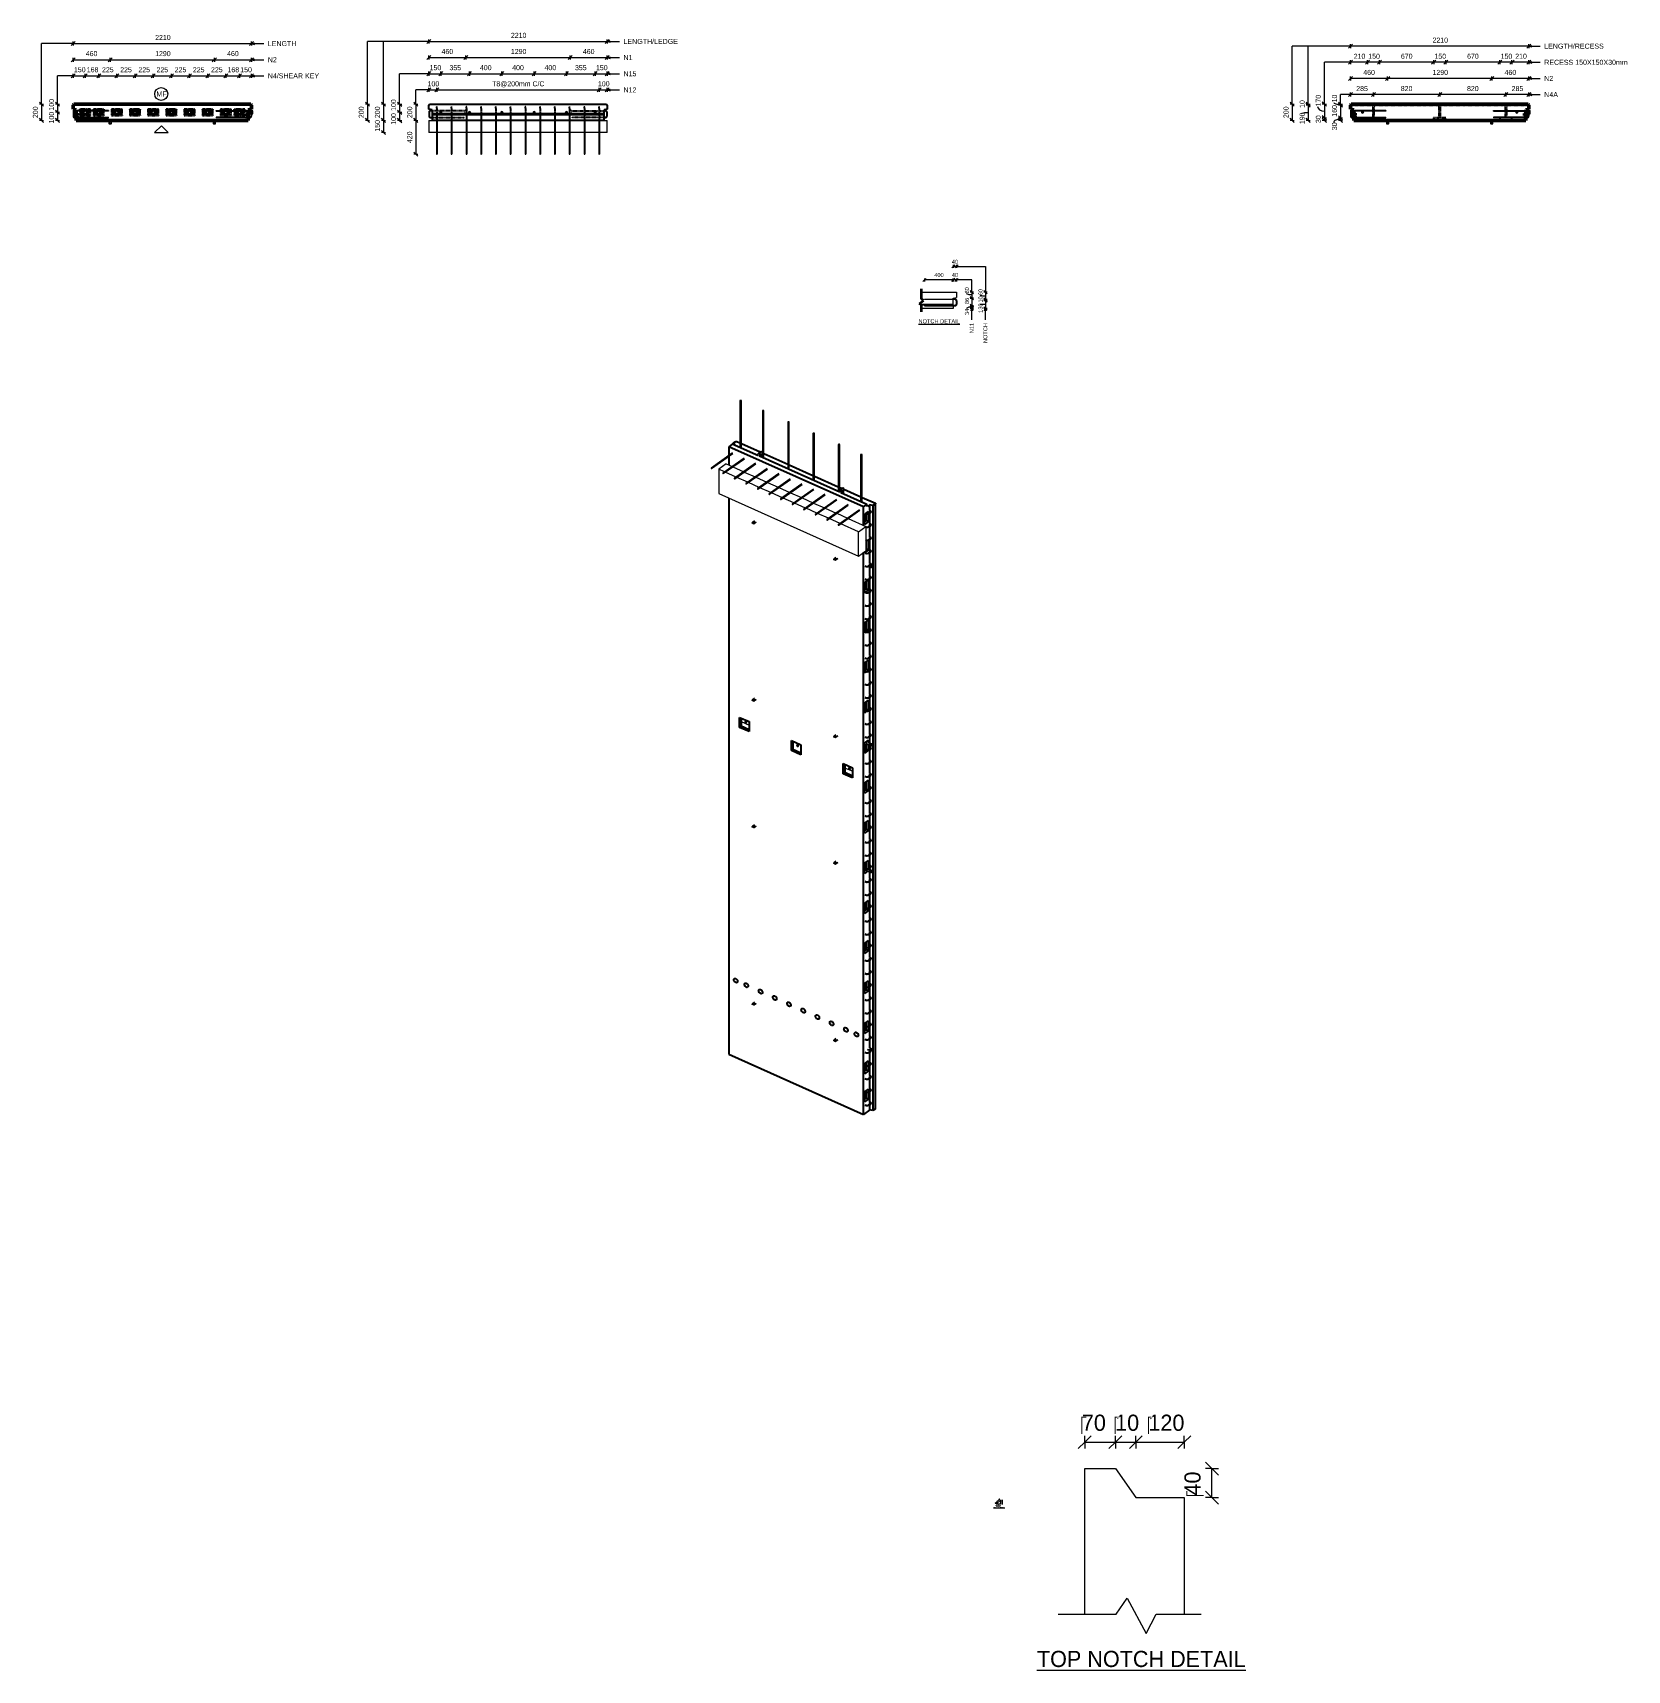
# Model space of a CAD drawing. Header units: millimetres. Extents: x -3238 to 16509, y 1067 to 21350.
import ezdxf

# ---------------------------------------------------------------- set-up
doc = ezdxf.new("R2010")
doc.units = ezdxf.units.MM
doc.linetypes.add('Dash', pattern=[6.36, 3.18, -3.18])
for name, color, linetype, lineweight in [('A-ANNO-DIMS', 211, 'Continuous', 9), ('A-ANNO-DIMS-25', 211, 'Continuous', 9), ('A-ANNO-DIMS-3', 211, 'Continuous', 9), ('A-ANNO-DIMS-80', 211, 'Continuous', 9), ('A-DETL', 90, 'Continuous', 18), ('A-DETL-MBND', 5, 'Continuous', 18), ('A-DETL-THIN', 151, 'Continuous', 18), ('A-GENM', 13, 'Continuous', 18), ('A-WALL', 113, 'Continuous', 25), ('A-WALL-HDLN', 110, 'Dash', 25), ('G-ANNO-TEXT', 231, 'Continuous', 9), ('S-BEAM', 12, 'Continuous', 18), ('S-BEAM-HDLN', 1, 'Dash', 18), ('S-RBAR', 171, 'Continuous', 18)]:
    doc.layers.add(name, color=color, linetype=linetype, lineweight=lineweight)
doc.styles.add('Arial', font='arial.ttf', dxfattribs={"height": 62.5})
doc.styles.add('Arial_1', font='arial.ttf', dxfattribs={"height": 50})
doc.styles.add('Arial_2', font='arial.ttf', dxfattribs={"height": 7.5})
doc.styles.add('Nirmala UI Semilight', font='NirmalaS.ttf', dxfattribs={"height": 62.5})
doc.styles.add('Nirmala UI Semilight_1', font='NirmalaS.ttf', dxfattribs={"height": 50})
doc.styles.add('Nirmala UI Semilight_2', font='NirmalaS.ttf', dxfattribs={"height": 7.5})
doc.styles.add('Nirmala UI Semilight_3', font='NirmalaS.ttf', dxfattribs={"height": 200})
doc.styles.add('Nirmala UI Semilight_4', font='NirmalaS.ttf', dxfattribs={"height": 200})
doc.dimstyles.new('Arrow_Filled_-_2_5_NI_UI', dxfattribs={"dimscale": 304.8, "dimtxt": 65.460247, "dimasz": 0.164042, "dimexe": 0.082021, "dimexo": 0.0625, "dimgap": 0.082021, "dimtad": 1, "dimdec": 4, "dimzin": 0, "dimdsep": 46, "dimtxsty": 'Nirmala UI Semilight', "dimblk1": 'OBLIQUE', "dimblk2": 'OBLIQUE', "dimsah": 1, "dimcen": 0.09, "dimazin": 0, "dimtfac": 1, "dimtdec": 4, "dimtix": 1, "dimtmove": 0, "dimatfit": 3, "dimfxl": 0.082021, "dimfxlon": 1, "dimtvp": 1, "dimtolj": 1, "dimtzin": 0, "dimarcsym": 2})
doc.dimstyles.new('Arrow_Filled_-_2_5_NI_UI_1', dxfattribs={"dimscale": 304.8, "dimtxt": 65.460247, "dimasz": 0.164042, "dimexe": 0.082021, "dimexo": 0.0625, "dimgap": 0.082021, "dimtad": 1, "dimdec": 4, "dimzin": 0, "dimdsep": 46, "dimtxsty": 'Nirmala UI Semilight', "dimblk1": 'OBLIQUE', "dimblk2": 'OBLIQUE', "dimsah": 1, "dimcen": 0.09, "dimazin": 0, "dimtfac": 1, "dimtdec": 4, "dimtix": 1, "dimtmove": 2, "dimatfit": 3, "dimfxl": 0.082021, "dimfxlon": 1, "dimtvp": 1, "dimtolj": 1, "dimtzin": 0, "dimarcsym": 2})
doc.dimstyles.new('Arrow_Filled_-_2_5_NI_UI_2', dxfattribs={"dimscale": 304.8, "dimtxt": 7.85523, "dimasz": 0.019685, "dimexe": 0.009843, "dimexo": 0.0625, "dimgap": 0.009843, "dimtad": 1, "dimdec": 4, "dimzin": 0, "dimdsep": 46, "dimtxsty": 'Nirmala UI Semilight_2', "dimblk1": 'OBLIQUE', "dimblk2": 'OBLIQUE', "dimsah": 1, "dimcen": 0.09, "dimazin": 0, "dimtfac": 1, "dimtdec": 4, "dimtix": 1, "dimtmove": 0, "dimatfit": 3, "dimfxl": 0.009843, "dimfxlon": 1, "dimtvp": 1, "dimtolj": 1, "dimtzin": 0, "dimarcsym": 2})
doc.dimstyles.new('Arrow_Filled_-_2_5_NI_UI_3', dxfattribs={"dimscale": 304.8, "dimtxt": 209.472789, "dimasz": 0.524934, "dimexe": 0.262467, "dimexo": 0.0625, "dimgap": 0.262467, "dimtad": 1, "dimdec": 4, "dimzin": 0, "dimdsep": 46, "dimtxsty": 'Nirmala UI Semilight_3', "dimblk1": 'OBLIQUE', "dimblk2": 'OBLIQUE', "dimsah": 1, "dimcen": 0.09, "dimazin": 0, "dimtfac": 1, "dimtdec": 4, "dimtix": 1, "dimtmove": 2, "dimatfit": 3, "dimfxl": 0.262467, "dimfxlon": 1, "dimtvp": 1, "dimtolj": 1, "dimtzin": 0, "dimarcsym": 2})
doc.dimstyles.new('Arrow_Filled_-_2_5_NI_UI_4', dxfattribs={"dimscale": 304.8, "dimtxt": 209.472789, "dimasz": 0.524934, "dimexe": 0.262467, "dimexo": 0.0625, "dimgap": 0.262467, "dimtad": 1, "dimdec": 4, "dimzin": 0, "dimdsep": 46, "dimtxsty": 'Nirmala UI Semilight_3', "dimblk1": 'OBLIQUE', "dimblk2": 'OBLIQUE', "dimsah": 1, "dimcen": 0.09, "dimazin": 0, "dimtfac": 1, "dimtdec": 4, "dimtix": 1, "dimtmove": 0, "dimatfit": 3, "dimfxl": 0.262467, "dimfxlon": 1, "dimtvp": 1, "dimtolj": 1, "dimtzin": 0, "dimarcsym": 2})
doc.dimstyles.new('Arrow_Filled_-_2_5_NI_UI_5', dxfattribs={"dimscale": 304.8, "dimtxt": 65.460247, "dimasz": 0.164042, "dimexe": 0.082021, "dimexo": 0.0625, "dimgap": 0.082021, "dimtad": 1, "dimdec": 4, "dimzin": 0, "dimdsep": 46, "dimtxsty": 'Nirmala UI Semilight', "dimblk1": 'OBLIQUE', "dimblk2": 'OBLIQUE', "dimsah": 1, "dimcen": 0.09, "dimazin": 0, "dimtfac": 1, "dimtdec": 4, "dimtix": 1, "dimtmove": 1, "dimatfit": 3, "dimfxl": 0.082021, "dimfxlon": 1, "dimtvp": 1, "dimtolj": 1, "dimtzin": 0, "dimarcsym": 2})

msp = doc.modelspace()

# ---------------------------------------------------------------- texts
at = {"layer": 'G-ANNO-TEXT', "color": 7, "attachment_point": 1}
for s, insert, char_height, width, style in [('LENGTH', (-327.17182, 21247.16428), 62.5, 428.9028125, 'Arial'), ('LENGTH/LEDGE', (4078.27434, 21273.72923), 62.5, 815.7170312, 'Arial'), ('LENGTH/RECESS', (15481.49423, 21215.19321), 62.5, 891.8773437, 'Arial'), ('LENGTH/RECESS', (15481.49423, 21215.19321), 62.5, 891.8773437, 'Arial'), ('N2', (-327.17182, 21047.16428), 62.5, 134.2826563, 'Arial'), ('N1', (4078.27434, 21073.72923), 62.5, 134.2826563, 'Arial'), ('RECESS 150X150X30mm', (15481.49423, 21015.19321), 62.5, 1248.6282813, 'Arial'), ('RECESS 150X150X30mm', (15481.49423, 21015.19321), 62.5, 1248.6282813, 'Arial'), ('N4/SHEAR KEY', (-327.17182, 20847.16428), 62.5, 767.6157813, 'Arial'), ('N15', (4078.27434, 20873.72923), 62.5, 192.405, 'Arial'), ('N2', (15481.49423, 20815.19321), 62.5, 134.2826563, 'Arial'), ('N2', (15481.49423, 20815.19321), 62.5, 134.2826563, 'Arial'), ('MF', (-1705.88027, 20622.60612), 62.5, 150.3164062, 'Arial'), ('N12', (4078.27434, 20673.72923), 62.5, 192.405, 'Arial'), ('N4A', (15481.49423, 20615.19321), 62.5, 204.4303125, 'Arial'), ('N4A', (15481.49423, 20615.19321), 62.5, 204.4303125, 'Arial'), ('40', (8144.42355, 18537.9943), 50, 91.392375, 'Nirmala UI Semilight_1'), ('400', (7927.85664, 18374.43991), 50, 136.286875, 'Nirmala UI Semilight_1'), ('40', (8144.42355, 18374.43991), 50, 91.392375, 'Nirmala UI Semilight_1'), ('\\LNOTCH DETAIL', (7732.0629, 17801.32875), 50, 622.1095, 'Arial_1'), ('\\LTYPICAL CHAMFER DETAIL', (8661.39605, 3087.48198), 7.5, 166.9113375, 'Arial_2'), ('\\LTOP NOTCH DETAIL', (9198.30667, 1307.16895), 200, 2975.864, 'Nirmala UI Semilight_4')]:
    msp.add_mtext(s, dxfattribs=dict(at, insert=insert, char_height=char_height, width=width, style=style))
at = {"layer": 'G-ANNO-TEXT', "color": 7, "char_height": 50, "attachment_point": 1, "rotation": 90}
for s, insert, width, style in [('80', (8305.9988, 18120.89979), 89.789, 'Nirmala UI Semilight_1'), ('86', (8305.9988, 17989.83049), 89.789, 'Nirmala UI Semilight_1'), ('60', (8474.3416, 18100.51088), 89.789, 'Nirmala UI Semilight_1'), ('10', (8474.3416, 18008.05743), 76.962, 'Nirmala UI Semilight_1'), ('34', (8305.9988, 17854.64001), 91.392375, 'Nirmala UI Semilight_1'), ('130', (8474.3416, 17881.70469), 121.8565, 'Nirmala UI Semilight_1'), ('N11', (8365.23018, 17627.56958), 153.924, 'Arial_1'), ('NOTCH', (8533.57298, 17505.96958), 301.4345, 'Arial_1')]:
    msp.add_mtext(s, dxfattribs=dict(at, insert=insert, width=width, style=style))

# ---------------------------------------------------------------- blocks, each defined once
blk = doc.blocks.new('RR spread anchor face based - RR-SA-2_5-150-1876458-Elevation Top')
at = {"layer": 'A-GENM'}
for p, q in [((-1004, 20265), (-1004, 20225)), ((-1004, 20225), (-1001, 20220)), ((-1001, 20220), (-976, 20220)), ((-996, 20235), (-996, 20241)), ((-982, 20241), (-982, 20235)), ((-976, 20220), (-974, 20225)), ((-974, 20225), (-974, 20265))]:
    blk.add_line(p, q, dxfattribs=at)
for centre, start, end in [((-989, 20241), 0, 180), ((-989, 20235), 180, 360)]:
    blk.add_arc(centre, 7, start, end, dxfattribs=at)
blk = doc.blocks.new('RR spread anchor face based - RR-SA-3_0-200-1726827-Elevation Top')
at = {"layer": 'A-GENM'}
for p, q in [((-708, 20365), (-689, 20365)), ((-689, 20345), (-700, 20345)), ((-689, 20381), (-689, 20365)), ((-689, 20381), (-689, 20365)), ((-689, 20365), (-689, 20345)), ((-689, 20365), (-689, 20345)), ((-689, 20345), (-656, 20345)), ((-569, 20345), (-537, 20345)), ((-540, 20374), (-540, 20374)), ((-537, 20356), (-540, 20356)), ((-519, 20385), (-539, 20385)), ((-529, 20345), (-519, 20345)), ((-514, 20382), (-519, 20385)), ((-519, 20345), (-514, 20347)), ((-514, 20347), (-514, 20382))]:
    blk.add_line(p, q, dxfattribs=at)
for centre, start, end in [((-540, 20365), 90, 270), ((-536, 20365), 325.337, 43.1233)]:
    blk.add_arc(centre, 9, start, end, dxfattribs=at)
blk = doc.blocks.new('RR spread anchor face based - RR-SA-7_5-260-1726841-Elevation Top Copy 1')
at = {"layer": 'A-GENM'}
for p, q in [((-2287, 20392), (-2287, 20395)), ((-2287, 20395), (-2271, 20395)), ((-2287, 20337), (-2287, 20392)), ((-2287, 20392), (-2271, 20392)), ((-2287, 20335), (-2287, 20337)), ((-2287, 20337), (-2271, 20337)), ((-2271, 20335), (-2287, 20335)), ((-2271, 20395), (-2271, 20392)), ((-2271, 20392), (-2271, 20337)), ((-2271, 20337), (-2271, 20335))]:
    blk.add_line(p, q, dxfattribs=at)
blk = doc.blocks.new('M_Rectangular Corbel - M_Rectangular Corbel-2619637-Elevation Top Copy 1')
at = {"layer": 'S-BEAM'}
for p, q in [((-2739, 20265), (-2699, 20265)), ((-2739, 20265), (-2739, 20115)), ((-2643, 20115), (-2739, 20115)), ((-2460, 20115), (-2635, 20115)), ((-2277, 20115), (-2452, 20115)), ((-2094, 20115), (-2269, 20115)), ((-1912, 20115), (-2086, 20115)), ((-1729, 20115), (-1904, 20115)), ((-1546, 20115), (-1721, 20115)), ((-1363, 20115), (-1538, 20115)), ((-1181, 20115), (-1355, 20115)), ((-998, 20115), (-1173, 20115)), ((-815, 20115), (-990, 20115)), ((-633, 20115), (-807, 20115)), ((-529, 20115), (-624, 20115)), ((-569, 20265), (-529, 20265)), ((-529, 20115), (-529, 20265))]:
    blk.add_line(p, q, dxfattribs=at)
at = {"layer": 'S-BEAM-HDLN'}
for p, q in [((-2635, 20115), (-2642, 20115)), ((-2452, 20115), (-2460, 20115)), ((-2269, 20115), (-2277, 20115)), ((-2086, 20115), (-2094, 20115)), ((-1904, 20115), (-1912, 20115)), ((-1721, 20115), (-1729, 20115)), ((-1538, 20115), (-1546, 20115)), ((-1356, 20115), (-1363, 20115)), ((-1173, 20115), (-1181, 20115)), ((-990, 20115), (-998, 20115)), ((-807, 20115), (-815, 20115)), ((-625, 20115), (-632, 20115))]:
    blk.add_line(p, q, dxfattribs=at)
blk = doc.blocks.new('RR spread anchor face based - RR-SA-2_5-150-1876458-3D Ortho')
at = {"layer": 'A-GENM'}
for p, q in [((11802, 14834), (11801, 14831)), ((11801, 14831), (11821, 14823)), ((11801, 14823), (11801, 14831)), ((11821, 14814), (11801, 14823)), ((11827, 14852), (11802, 14834)), ((11815, 14836), (11819, 14839)), ((11819, 14831), (11818, 14830)), ((11821, 14823), (11826, 14824)), ((11821, 14814), (11821, 14823)), ((11826, 14816), (11821, 14814)), ((11826, 14824), (11851, 14842)), ((11830, 14834), (11826, 14831)), ((11851, 14833), (11826, 14816)), ((11826, 14824), (11826, 14816))]:
    blk.add_line(p, q, dxfattribs=at)
for points in [[(11826, 14831, 0), (11825, 14831, 0), (11823, 14830, 0), (11821, 14830, 0), (11819, 14830, 0), (11818, 14830, 0), (11816, 14831, 0), (11815, 14832, 0), (11814, 14832, 0), (11814, 14833, 0), (11814, 14834, 0), (11814, 14835, 0), (11815, 14836, 0)], [(11819, 14839, 0), (11820, 14840, 0), (11822, 14840, 0), (11823, 14840, 0), (11825, 14840, 0), (11827, 14840, 0), (11829, 14840, 0), (11830, 14839, 0), (11831, 14838, 0), (11831, 14837, 0), (11831, 14836, 0), (11831, 14835, 0), (11830, 14834, 0)], [(11827, 14832, 0), (11825, 14832, 0), (11823, 14832, 0), (11822, 14832, 0), (11820, 14831, 0), (11819, 14831, 0)]]:
    blk.add_polyline3d(points, dxfattribs=at)
blk = doc.blocks.new('RR spread anchor face based - RR-SA-7_5-260-1726841-3D Ortho')
at = {"layer": 'A-GENM'}
for p, q in [((10866, 16139), (10868, 16144)), ((10866, 16109), (10866, 16139)), ((10879, 16133), (10866, 16139)), ((10868, 16144), (10902, 16168)), ((10868, 16144), (10881, 16138)), ((10881, 16138), (10879, 16133)), ((10879, 16133), (10879, 16104)), ((10915, 16162), (10881, 16138)), ((10890, 16114), (10890, 16117)), ((10902, 16168), (10915, 16162)), ((10906, 16128), (10906, 16125)), ((10916, 16159), (10915, 16162)), ((10916, 16097), (10916, 16159))]:
    blk.add_line(p, q, dxfattribs=at)
for points in [[(10890, 16117, 0), (10890, 16120, 0), (10891, 16123, 0), (10892, 16126, 0), (10894, 16129, 0), (10896, 16132, 0), (10898, 16133, 0), (10900, 16134, 0), (10902, 16135, 0), (10903, 16134, 0), (10905, 16133, 0), (10905, 16131, 0), (10906, 16128, 0)], [(10890, 16119, 0), (10891, 16121, 0), (10892, 16124, 0), (10893, 16128, 0)], [(10906, 16125, 0), (10905, 16122, 0), (10905, 16119, 0), (10903, 16116, 0), (10902, 16113, 0), (10900, 16110, 0), (10898, 16109, 0), (10896, 16107, 0), (10894, 16107, 0), (10892, 16108, 0), (10891, 16109, 0), (10890, 16111, 0), (10890, 16114, 0)]]:
    blk.add_polyline3d(points, dxfattribs=at)
blk = doc.blocks.new('RR spread anchor face based - RR-SA-7_5-260-V1-3D Ortho')
at = {"layer": 'A-GENM'}
for p, q in [((11876, 15688), (11878, 15693)), ((11876, 15658), (11876, 15688)), ((11889, 15682), (11876, 15688)), ((11878, 15693), (11912, 15717)), ((11878, 15693), (11890, 15687)), ((11890, 15687), (11889, 15682)), ((11889, 15682), (11889, 15653)), ((11924, 15711), (11890, 15687)), ((11899, 15663), (11899, 15666)), ((11912, 15717), (11924, 15711)), ((11915, 15677), (11915, 15674)), ((11926, 15708), (11924, 15711)), ((11926, 15646), (11926, 15708))]:
    blk.add_line(p, q, dxfattribs=at)
for points in [[(11899, 15666, 0), (11900, 15669, 0), (11900, 15672, 0), (11902, 15675, 0), (11903, 15678, 0), (11905, 15681, 0), (11907, 15682, 0), (11909, 15684, 0), (11911, 15684, 0), (11913, 15683, 0), (11914, 15682, 0), (11915, 15680, 0), (11915, 15677, 0)], [(11915, 15674, 0), (11915, 15671, 0), (11914, 15668, 0), (11913, 15665, 0), (11911, 15662, 0), (11909, 15659, 0), (11907, 15658, 0), (11905, 15657, 0), (11903, 15656, 0), (11902, 15657, 0), (11900, 15658, 0), (11900, 15660, 0), (11899, 15663, 0)], [(11900, 15669, 0), (11901, 15670, 0), (11902, 15674, 0), (11903, 15677, 0)]]:
    blk.add_polyline3d(points, dxfattribs=at)
blk = doc.blocks.new('Rebar Bar - Part 2227165887-431004-3D Ortho')
at = {"layer": 'S-RBAR'}
blk.add_polyline3d([(10500, 16160, 0), (10500, 16159, 0), (10499, 16159, 0), (10499, 16158, 0), (10499, 16157, 0), (10498, 16157, 0), (10498, 16156, 0), (10498, 16155, 0), (10498, 16154, 0), (10498, 16154, 0), (10498, 16153, 0), (10498, 16152, 0), (10498, 16152, 0), (10498, 16151, 0), (10498, 16150, 0), (10498, 16149, 0), (10498, 16149, 0), (10498, 16148, 0), (10499, 16147, 0), (10499, 16147, 0), (10500, 16146, 0), (10500, 16146, 0), (10500, 16145, 0)], dxfattribs=at)
blk = doc.blocks.new('Rebar Bar - Part 2227165887-V2-3D Ortho')
at = {"layer": 'S-RBAR'}
blk.add_polyline3d([(10500, 15997, 0), (10500, 15996, 0), (10499, 15996, 0)], dxfattribs=at)
blk = doc.blocks.new('Rebar Bar - Part 3131074535-431004-3D Ortho')
at = {"layer": 'S-RBAR'}
blk.add_line((10652, 12819), (10751, 12775), dxfattribs=at)
blk = doc.blocks.new('Rebar Bar - Part 2227165887-V3-3D Ortho')
at = {"layer": 'S-RBAR'}
blk.add_polyline3d([(10500, 12415, 0), (10500, 12414, 0), (10499, 12414, 0), (10499, 12413, 0), (10499, 12413, 0), (10498, 12412, 0), (10498, 12411, 0), (10498, 12411, 0), (10498, 12410, 0), (10498, 12409, 0), (10498, 12408, 0), (10498, 12408, 0), (10498, 12407, 0), (10498, 12406, 0), (10498, 12405, 0), (10498, 12405, 0), (10498, 12404, 0), (10498, 12403, 0), (10499, 12403, 0), (10499, 12402, 0), (10500, 12402, 0), (10500, 12401, 0), (10500, 12400, 0)], dxfattribs=at)
blk = doc.blocks.new('Rebar Bar - Part 2227165887-V4-3D Ortho')
at = {"layer": 'S-RBAR'}
blk.add_polyline3d([(10500, 11113, 0), (10500, 11112, 0), (10499, 11111, 0), (10499, 11111, 0), (10499, 11110, 0), (10498, 11109, 0), (10498, 11109, 0), (10498, 11108, 0), (10498, 11107, 0), (10498, 11107, 0), (10498, 11106, 0), (10498, 11105, 0), (10498, 11104, 0), (10498, 11104, 0), (10498, 11103, 0), (10498, 11102, 0), (10498, 11102, 0), (10498, 11101, 0), (10499, 11100, 0), (10499, 11100, 0), (10500, 11099, 0), (10500, 11098, 0), (10500, 11098, 0)], dxfattribs=at)
blk = doc.blocks.new('Rebar Bar - Part 3166313199-431004-3D Ortho')
at = {"layer": 'S-RBAR'}
for p, q in [((12239, 15428), (12253, 15422)), ((12256, 15429), (12243, 15436))]:
    blk.add_line(p, q, dxfattribs=at)
blk = doc.blocks.new('Rebar Bar - Part 2227165887-V5-3D Ortho')
at = {"layer": 'S-RBAR'}
for points in [[(12256, 15413, 0), (12256, 15413, 0), (12256, 15414, 0), (12257, 15414, 0), (12257, 15414, 0), (12257, 15415, 0), (12257, 15415, 0), (12258, 15415, 0), (12258, 15415, 0), (12258, 15415, 0), (12258, 15416, 0), (12258, 15416, 0), (12258, 15416, 0), (12258, 15416, 0), (12258, 15416, 0), (12258, 15417, 0), (12258, 15417, 0), (12258, 15417, 0), (12258, 15417, 0), (12258, 15417, 0), (12258, 15417, 0), (12258, 15418, 0), (12258, 15418, 0), (12258, 15418, 0), (12258, 15418, 0), (12258, 15418, 0), (12258, 15419, 0), (12258, 15419, 0), (12257, 15419, 0), (12257, 15419, 0), (12257, 15420, 0), (12257, 15420, 0), (12256, 15420, 0), (12256, 15420, 0), (12256, 15421, 0), (12255, 15421, 0), (12255, 15421, 0), (12254, 15422, 0), (12254, 15422, 0), (12253, 15422, 0), (12253, 15422, 0)], [(12260, 15407, 0), (12261, 15407, 0), (12261, 15408, 0), (12262, 15408, 0), (12263, 15409, 0), (12263, 15409, 0), (12264, 15410, 0), (12264, 15410, 0), (12264, 15411, 0), (12265, 15411, 0), (12265, 15412, 0), (12265, 15413, 0), (12266, 15413, 0), (12266, 15414, 0), (12266, 15415, 0), (12266, 15416, 0), (12266, 15416, 0), (12266, 15417, 0), (12266, 15418, 0), (12266, 15419, 0), (12266, 15419, 0), (12266, 15420, 0), (12266, 15421, 0), (12265, 15421, 0), (12265, 15422, 0), (12265, 15423, 0), (12264, 15423, 0), (12264, 15424, 0), (12263, 15424, 0), (12263, 15425, 0), (12262, 15425, 0), (12262, 15426, 0), (12261, 15426, 0), (12261, 15427, 0), (12260, 15427, 0), (12259, 15428, 0), (12259, 15428, 0), (12258, 15429, 0), (12257, 15429, 0), (12257, 15429, 0), (12256, 15429, 0)]]:
    blk.add_polyline3d(points, dxfattribs=at)
blk = doc.blocks.new('Rebar Bar - Part 981547073-431004-3D Ortho')
at = {"layer": 'S-RBAR'}
for p, q in [((12256, 15413), (12227, 15393)), ((12232, 15386), (12260, 15407))]:
    blk.add_line(p, q, dxfattribs=at)
blk = doc.blocks.new('Rebar Bar - Part 2227165887-V6-3D Ortho')
at = {"layer": 'S-RBAR'}
for points in [[(12232, 15386, 0), (12231, 15386, 0), (12230, 15386, 0), (12230, 15385, 0), (12229, 15385, 0), (12228, 15384, 0), (12228, 15384, 0), (12227, 15384, 0), (12226, 15384, 0), (12225, 15383, 0), (12224, 15383, 0), (12224, 15383, 0), (12223, 15383, 0), (12222, 15382, 0), (12221, 15382, 0), (12220, 15382, 0), (12219, 15382, 0), (12219, 15382, 0), (12218, 15382, 0), (12217, 15382, 0), (12216, 15382, 0), (12215, 15381, 0), (12214, 15381, 0), (12213, 15381, 0), (12212, 15381, 0), (12211, 15382, 0), (12211, 15382, 0), (12210, 15382, 0), (12209, 15382, 0), (12208, 15382, 0), (12207, 15382, 0), (12206, 15382, 0), (12205, 15382, 0), (12205, 15383, 0), (12204, 15383, 0), (12203, 15383, 0), (12202, 15383, 0), (12201, 15384, 0), (12201, 15384, 0), (12200, 15384, 0), (12200, 15384, 0)], [(12227, 15393, 0), (12227, 15393, 0), (12226, 15392, 0), (12226, 15392, 0), (12225, 15392, 0), (12225, 15392, 0), (12224, 15391, 0), (12224, 15391, 0), (12223, 15391, 0), (12223, 15391, 0), (12222, 15391, 0), (12221, 15390, 0), (12221, 15390, 0), (12220, 15390, 0), (12220, 15390, 0), (12219, 15390, 0), (12218, 15390, 0), (12218, 15390, 0), (12217, 15390, 0), (12216, 15390, 0), (12215, 15390, 0), (12215, 15389, 0), (12214, 15389, 0), (12213, 15389, 0), (12213, 15389, 0), (12212, 15390, 0), (12211, 15390, 0), (12211, 15390, 0), (12210, 15390, 0), (12209, 15390, 0), (12208, 15390, 0), (12208, 15390, 0), (12207, 15390, 0), (12207, 15390, 0), (12206, 15390, 0), (12205, 15391, 0), (12205, 15391, 0), (12204, 15391, 0), (12204, 15391, 0), (12203, 15391, 0), (12203, 15392, 0)]]:
    blk.add_polyline3d(points, dxfattribs=at)
blk = doc.blocks.new('Rebar Bar - Part 3131074535-V7-3D Ortho')
at = {"layer": 'S-RBAR'}
for p, q in [((12186, 15390), (12200, 15384)), ((12203, 15392), (12189, 15398))]:
    blk.add_line(p, q, dxfattribs=at)
blk = doc.blocks.new('Rebar Bar - Part 3131074535-V8-3D Ortho')
at = {"layer": 'S-RBAR'}
for p, q in [((12203, 15229), (12199, 15230)), ((12199, 15222), (12200, 15221))]:
    blk.add_line(p, q, dxfattribs=at)
blk = doc.blocks.new('Rebar Bar - Part 3131074535-V9-3D Ortho')
at = {"layer": 'S-RBAR'}
for p, q in [((12203, 14415), (12186, 14422)), ((12186, 14414), (12200, 14407))]:
    blk.add_line(p, q, dxfattribs=at)
blk = doc.blocks.new('Rebar Bar - Part 3131074535-V10-3D Ortho')
at = {"layer": 'S-RBAR'}
for p, q in [((12203, 13926), (12180, 13936)), ((12180, 13928), (12200, 13919))]:
    blk.add_line(p, q, dxfattribs=at)
blk = doc.blocks.new('Rebar Bar - Part 3131074535-V11-3D Ortho')
at = {"layer": 'S-RBAR'}
for p, q in [((12203, 13438), (12180, 13448)), ((12180, 13439), (12200, 13431))]:
    blk.add_line(p, q, dxfattribs=at)
blk = doc.blocks.new('Rebar Bar - Part 3131074535-V12-3D Ortho')
at = {"layer": 'S-RBAR'}
for p, q in [((11935, 12246), (12035, 12202)), ((12186, 12134), (12200, 12128)), ((12203, 12135), (12189, 12142))]:
    blk.add_line(p, q, dxfattribs=at)
blk = doc.blocks.new('Rebar Bar - Part 3166313199-V13-3D Ortho')
at = {"layer": 'S-RBAR'}
blk.add_line((12256, 8754), (12250, 8757), dxfattribs=at)
blk = doc.blocks.new('Rebar Bar - Part 2227165887-V14-3D Ortho')
at = {"layer": 'S-RBAR'}
blk.add_line((12257, 8754), (12256, 8754), dxfattribs=at)
blk.add_polyline3d([(12260, 8731, 0), (12261, 8732, 0), (12261, 8732, 0), (12262, 8733, 0), (12263, 8733, 0), (12263, 8734, 0), (12264, 8734, 0), (12264, 8735, 0), (12264, 8736, 0), (12265, 8736, 0), (12265, 8737, 0), (12265, 8738, 0)], dxfattribs=at)
blk = doc.blocks.new('Rebar Bar - Part 981547073-V15-3D Ortho')
at = {"layer": 'S-RBAR'}
for p, q in [((12254, 8737), (12227, 8718)), ((12232, 8711), (12260, 8731))]:
    blk.add_line(p, q, dxfattribs=at)
blk = doc.blocks.new('Rebar Bar - Part 3131074535-V16-3D Ortho')
at = {"layer": 'S-RBAR'}
for p, q in [((12180, 8229), (12200, 8221)), ((12203, 8228), (12187, 8235))]:
    blk.add_line(p, q, dxfattribs=at)
blk = doc.blocks.new('RR spread anchor face based - RR-SA-3_0-200-1726827-3D Ortho')
at = {"layer": 'A-GENM'}
for p, q in [((12217, 8761), (12256, 8744)), ((12256, 8736), (12217, 8753)), ((12281, 8762), (12242, 8779)), ((12250, 8755), (12247, 8756)), ((12256, 8744), (12262, 8743)), ((12256, 8736), (12256, 8744)), ((12262, 8735), (12256, 8736)), ((12258, 8764), (12261, 8763)), ((12261, 8755), (12258, 8756)), ((12262, 8743), (12284, 8759)), ((12284, 8750), (12262, 8735)), ((12262, 8735), (12262, 8743)), ((12284, 8759), (12281, 8762)), ((12284, 8750), (12284, 8759))]:
    blk.add_line(p, q, dxfattribs=at)
for points in [[(12247, 8756, 0), (12245, 8757, 0), (12244, 8758, 0), (12243, 8760, 0), (12243, 8761, 0), (12244, 8762, 0), (12245, 8763, 0), (12247, 8764, 0), (12249, 8765, 0), (12251, 8765, 0), (12254, 8765, 0), (12256, 8765, 0), (12258, 8764, 0)], [(12258, 8756, 0), (12256, 8757, 0), (12254, 8757, 0), (12251, 8757, 0), (12249, 8757, 0), (12247, 8756, 0)], [(12261, 8763, 0), (12263, 8762, 0), (12264, 8761, 0), (12264, 8759, 0), (12264, 8758, 0), (12264, 8757, 0), (12262, 8756, 0), (12261, 8755, 0), (12259, 8754, 0), (12256, 8754, 0), (12254, 8754, 0), (12252, 8754, 0), (12250, 8755, 0)]]:
    blk.add_polyline3d(points, dxfattribs=at)
blk = doc.blocks.new('RR spread anchor face based - RR-SA-3_0-200-V17-3D Ortho')
at = {"layer": 'A-GENM'}
for p, q in [((12217, 14748), (12228, 14743)), ((12219, 14739), (12217, 14739)), ((12256, 14722), (12229, 14734)), ((12237, 14739), (12256, 14730)), ((12253, 14760), (12242, 14765)), ((12250, 14741), (12247, 14742)), ((12256, 14730), (12262, 14729)), ((12256, 14722), (12256, 14730)), ((12262, 14721), (12256, 14722)), ((12258, 14750), (12261, 14749)), ((12261, 14741), (12258, 14742)), ((12281, 14748), (12262, 14757)), ((12262, 14729), (12284, 14745)), ((12284, 14737), (12262, 14721)), ((12262, 14721), (12262, 14729)), ((12284, 14745), (12281, 14748)), ((12284, 14737), (12284, 14745))]:
    blk.add_line(p, q, dxfattribs=at)
for points in [[(12247, 14742, 0), (12245, 14743, 0), (12244, 14744, 0)], [(12258, 14742, 0), (12256, 14743, 0), (12254, 14743, 0), (12251, 14743, 0), (12249, 14743, 0), (12247, 14742, 0)], [(12261, 14749, 0), (12263, 14748, 0), (12264, 14747, 0), (12264, 14746, 0), (12264, 14744, 0), (12264, 14743, 0), (12262, 14742, 0), (12261, 14741, 0), (12259, 14740, 0), (12256, 14740, 0), (12254, 14740, 0), (12252, 14740, 0), (12250, 14741, 0)], [(12254, 14751, 0), (12256, 14751, 0), (12258, 14750, 0)]]:
    blk.add_polyline3d(points, dxfattribs=at)
blk = doc.blocks.new('Rebar Bar - Part 3643695667-431004-3D Ortho')
at = {"layer": 'S-RBAR'}
for p, q in [((12120, 15442), (11857, 15256)), ((11862, 15250), (12124, 15435))]:
    blk.add_line(p, q, dxfattribs=at)
for points in [[(11862, 15252, 0), (11862, 15252, 0), (11862, 15253, 0), (11861, 15254, 0), (11861, 15255, 0), (11860, 15256, 0), (11859, 15256, 0), (11858, 15257, 0), (11858, 15257, 0), (11857, 15256, 0), (11856, 15256, 0), (11856, 15255, 0), (11856, 15254, 0)], [(11856, 15254, 0), (11856, 15253, 0), (11856, 15253, 0), (11857, 15252, 0), (11858, 15251, 0), (11858, 15250, 0), (11859, 15250, 0), (11860, 15249, 0), (11861, 15249, 0), (11861, 15250, 0), (11862, 15250, 0), (11862, 15251, 0), (11862, 15252, 0)]]:
    blk.add_polyline3d(points, dxfattribs=at)
blk = doc.blocks.new('Rebar Bar - Part 3643695667-V18-3D Ortho')
at = {"layer": 'S-RBAR'}
for p, q in [((11977, 15506), (11714, 15320)), ((11718, 15314), (11981, 15499))]:
    blk.add_line(p, q, dxfattribs=at)
for points in [[(11719, 15315, 0), (11719, 15316, 0), (11719, 15317, 0), (11718, 15318, 0), (11718, 15319, 0), (11717, 15320, 0), (11716, 15320, 0), (11715, 15320, 0), (11715, 15320, 0), (11714, 15320, 0), (11713, 15320, 0), (11713, 15319, 0), (11713, 15318, 0)], [(11713, 15318, 0), (11713, 15317, 0), (11713, 15316, 0), (11714, 15315, 0), (11715, 15315, 0), (11715, 15314, 0), (11716, 15314, 0), (11717, 15313, 0), (11718, 15313, 0), (11718, 15314, 0), (11719, 15314, 0), (11719, 15315, 0), (11719, 15315, 0)]]:
    blk.add_polyline3d(points, dxfattribs=at)
blk = doc.blocks.new('Rebar Bar - Part 3314717470-431004-3D Ortho')
at = {"layer": 'S-RBAR'}
for p, q in [((11856, 16247), (11856, 15667)), ((11876, 15658), (11876, 16247))]:
    blk.add_line(p, q, dxfattribs=at)
for points in [[(11858, 16250, 0), (11857, 16249, 0), (11856, 16248, 0), (11856, 16246, 0), (11857, 16245, 0), (11858, 16244, 0), (11860, 16243, 0), (11862, 16242, 0), (11864, 16241, 0), (11867, 16241, 0), (11870, 16242, 0), (11872, 16242, 0), (11874, 16243, 0)], [(11874, 16243, 0), (11875, 16245, 0), (11876, 16246, 0), (11876, 16248, 0), (11875, 16249, 0), (11874, 16250, 0), (11872, 16251, 0), (11870, 16252, 0), (11867, 16252, 0), (11865, 16253, 0), (11862, 16252, 0), (11860, 16251, 0), (11858, 16250, 0)]]:
    blk.add_polyline3d(points, dxfattribs=at)
blk = doc.blocks.new('Rebar Bar - Part 2904564288-431004-3D Ortho')
at = {"layer": 'S-RBAR'}
for p, q in [((10638, 16791), (10638, 16211)), ((10658, 16202), (10658, 16791))]:
    blk.add_line(p, q, dxfattribs=at)
for points in [[(10641, 16794, 0), (10639, 16793, 0), (10638, 16792, 0), (10638, 16790, 0), (10639, 16789, 0), (10640, 16787, 0), (10642, 16786, 0), (10644, 16786, 0), (10647, 16785, 0), (10649, 16785, 0), (10652, 16785, 0), (10654, 16786, 0), (10656, 16787, 0)], [(10656, 16787, 0), (10658, 16788, 0), (10658, 16790, 0), (10658, 16791, 0), (10658, 16793, 0), (10656, 16794, 0), (10655, 16795, 0), (10652, 16796, 0), (10650, 16796, 0), (10647, 16796, 0), (10645, 16796, 0), (10642, 16795, 0), (10641, 16794, 0)]]:
    blk.add_polyline3d(points, dxfattribs=at)
blk = doc.blocks.new('M_Rectangular Corbel - M_Rectangular Corbel-2619637-3D Ortho')
at = {"layer": 'S-BEAM'}
for p, q in [((10469, 16009), (10376, 15943)), ((10376, 15943), (10376, 15641)), ((10449, 15910), (10376, 15943)), ((10592, 15847), (10457, 15907)), ((10469, 16009), (10542, 15976)), ((10550, 15973), (10685, 15912)), ((10735, 15783), (10600, 15843)), ((10693, 15909), (10828, 15849)), ((10836, 15845), (10971, 15785)), ((10376, 15641), (12106, 14868)), ((10878, 15719), (10743, 15779)), ((11021, 15655), (10886, 15715)), ((10979, 15781), (11114, 15721)), ((11164, 15591), (11029, 15651)), ((11122, 15717), (11257, 15657)), ((11265, 15653), (11400, 15593)), ((11307, 15527), (11172, 15587)), ((11450, 15463), (11315, 15523)), ((11408, 15589), (11543, 15529)), ((11593, 15399), (11458, 15460)), ((11551, 15525), (11686, 15465)), ((11694, 15462), (11829, 15401)), ((11736, 15336), (11601, 15396)), ((11879, 15272), (11744, 15332)), ((11837, 15398), (11972, 15338)), ((12106, 15170), (11887, 15268)), ((11981, 15334), (12199, 15236)), ((12106, 15170), (12199, 15236)), ((12199, 15236), (12199, 14934)), ((12106, 14868), (12106, 15170)), ((12106, 14868), (12199, 14934))]:
    blk.add_line(p, q, dxfattribs=at)
blk = doc.blocks.new('RR spread anchor face based - RR-SA-3_0-200-V19-3D Ortho')
at = {"layer": 'A-GENM'}
for p, q in [((12203, 10977), (12256, 10953)), ((12256, 10945), (12217, 10962)), ((12281, 10971), (12242, 10988)), ((12250, 10964), (12247, 10965)), ((12256, 10953), (12262, 10952)), ((12256, 10945), (12256, 10953)), ((12258, 10973), (12261, 10972)), ((12261, 10964), (12258, 10965)), ((12262, 10952), (12284, 10968)), ((12284, 10960), (12262, 10944)), ((12284, 10968), (12281, 10971)), ((12281, 10971), (12281, 10971)), ((12284, 10960), (12284, 10968)), ((12262, 10944), (12256, 10945)), ((12262, 10944), (12262, 10952))]:
    blk.add_line(p, q, dxfattribs=at)
for points in [[(12247, 10965, 0), (12245, 10966, 0), (12244, 10968, 0), (12243, 10969, 0), (12243, 10970, 0), (12244, 10971, 0), (12245, 10973, 0), (12247, 10973, 0), (12249, 10974, 0), (12251, 10974, 0), (12254, 10974, 0), (12256, 10974, 0), (12258, 10973, 0)], [(12258, 10965, 0), (12256, 10966, 0), (12254, 10966, 0), (12251, 10966, 0), (12249, 10966, 0), (12247, 10965, 0)], [(12261, 10972, 0), (12263, 10971, 0), (12264, 10970, 0), (12264, 10969, 0), (12264, 10967, 0), (12264, 10966, 0), (12262, 10965, 0), (12261, 10964, 0), (12259, 10963, 0), (12256, 10963, 0), (12254, 10963, 0), (12252, 10963, 0), (12250, 10964, 0)]]:
    blk.add_polyline3d(points, dxfattribs=at)
blk = doc.blocks.new('RR spread anchor face based - RR-SA-3_0-200-V20-3D Ortho')
at = {"layer": 'A-GENM'}
for p, q in [((12198, 12547), (12256, 12521)), ((12256, 12513), (12198, 12539)), ((12281, 12539), (12242, 12556)), ((12250, 12532), (12247, 12533)), ((12256, 12521), (12262, 12520)), ((12256, 12513), (12256, 12521)), ((12262, 12512), (12256, 12513)), ((12258, 12541), (12261, 12540)), ((12261, 12532), (12258, 12533)), ((12262, 12520), (12284, 12536)), ((12284, 12527), (12262, 12512)), ((12262, 12512), (12262, 12520)), ((12284, 12536), (12281, 12539)), ((12284, 12527), (12284, 12536))]:
    blk.add_line(p, q, dxfattribs=at)
for points in [[(12247, 12533, 0), (12245, 12534, 0), (12244, 12535, 0), (12243, 12537, 0), (12243, 12538, 0), (12244, 12539, 0), (12245, 12540, 0), (12247, 12541, 0), (12249, 12542, 0), (12251, 12542, 0), (12254, 12542, 0), (12256, 12542, 0), (12258, 12541, 0)], [(12258, 12533, 0), (12256, 12534, 0), (12254, 12534, 0), (12251, 12534, 0), (12249, 12534, 0), (12247, 12533, 0)], [(12261, 12540, 0), (12263, 12539, 0), (12264, 12538, 0), (12264, 12536, 0), (12264, 12535, 0), (12264, 12534, 0), (12262, 12533, 0), (12261, 12532, 0), (12259, 12531, 0), (12256, 12531, 0), (12254, 12531, 0), (12252, 12531, 0), (12250, 12532, 0)]]:
    blk.add_polyline3d(points, dxfattribs=at)
blk = doc.blocks.new('RR spread anchor face based - RR-SA-2_5-150-1876458-Elevation Top Copy 1 Copy 1')
at = {"layer": 'A-GENM'}
for p, q in [((-1004, 20265), (-1004, 20225)), ((-1004, 20225), (-1001, 20220)), ((-1001, 20220), (-976, 20220)), ((-996, 20235), (-996, 20241)), ((-982, 20241), (-982, 20235)), ((-976, 20220), (-974, 20225)), ((-974, 20225), (-974, 20265))]:
    blk.add_line(p, q, dxfattribs=at)
for centre, start, end in [((-989, 20241), 0, 180), ((-989, 20235), 180, 360)]:
    blk.add_arc(centre, 7, start, end, dxfattribs=at)
blk = doc.blocks.new('RR spread anchor face based - RR-SA-3_0-200-1726827-Elevation Top Copy 1 Copy 1')
at = {"layer": 'A-GENM'}
for p, q in [((-569, 20345), (-537, 20345)), ((-519, 20385), (-540, 20385)), ((-540, 20374), (-539, 20374)), ((-537, 20356), (-540, 20356)), ((-529, 20345), (-519, 20345)), ((-514, 20382), (-519, 20385)), ((-519, 20345), (-514, 20347)), ((-514, 20347), (-514, 20382))]:
    blk.add_line(p, q, dxfattribs=at)
for centre, start, end in [((-540, 20365), 90, 270), ((-536, 20365), 324.8168, 43.7744)]:
    blk.add_arc(centre, 9, start, end, dxfattribs=at)
blk = doc.blocks.new('DIMBLOCK1-Elevation Top')
at = {"layer": 'A-ANNO-DIMS-25'}
for p, q in [((-2739, 20816), (-2764, 20791)), ((-2739, 20816), (-2714, 20841)), ((-2739, 20816), (-2739, 20841)), ((-2739, 20816), (-2589, 20816)), ((-2739, 20816), (-2739, 20791)), ((-2589, 20816), (-2614, 20791)), ((-2589, 20816), (-2564, 20841)), ((-2589, 20816), (-2589, 20841)), ((-2589, 20816), (-2589, 20791))]:
    blk.add_line(p, q, dxfattribs=at)
at = {"layer": 'A-ANNO-DIMS-25', "color": 0, "insert": (-2728, 20923), "char_height": 62.5, "width": 154.25, "attachment_point": 1, "line_spacing_factor": 1.142579, "style": 'Nirmala UI Semilight'}
blk.add_mtext('150', dxfattribs=at)
blk = doc.blocks.new('_Oblique')
at = {"color": 0, "linetype": 'ByBlock', "lineweight": -2}
blk.add_line((-0.5, -0.5), (0.5, 0.5), dxfattribs=at)
blk = doc.blocks.new('DIMBLOCK2-Elevation Top')
at = {"layer": 'A-ANNO-DIMS-25'}
for p, q in [((-2589, 20816), (-2614, 20791)), ((-2589, 20816), (-2564, 20841)), ((-2589, 20816), (-2589, 20841)), ((-2589, 20816), (-2421, 20816)), ((-2589, 20816), (-2589, 20791)), ((-2421, 20816), (-2446, 20791)), ((-2421, 20816), (-2396, 20841)), ((-2421, 20816), (-2421, 20841)), ((-2421, 20816), (-2421, 20791))]:
    blk.add_line(p, q, dxfattribs=at)
at = {"layer": 'A-ANNO-DIMS-25', "color": 0, "insert": (-2569, 20923), "char_height": 62.5, "width": 154.25, "attachment_point": 1, "line_spacing_factor": 1.142579, "style": 'Nirmala UI Semilight'}
blk.add_mtext('168', dxfattribs=at)
blk = doc.blocks.new('DIMBLOCK3-Elevation Top')
at = {"layer": 'A-ANNO-DIMS-25'}
for p, q in [((-2421, 20816), (-2446, 20791)), ((-2421, 20816), (-2396, 20841)), ((-2421, 20816), (-2421, 20841)), ((-2421, 20816), (-2196, 20816)), ((-2421, 20816), (-2421, 20791)), ((-2196, 20816), (-2221, 20791)), ((-2196, 20816), (-2171, 20841)), ((-2196, 20816), (-2196, 20841)), ((-2196, 20816), (-2196, 20791))]:
    blk.add_line(p, q, dxfattribs=at)
at = {"layer": 'A-ANNO-DIMS-25', "color": 0, "insert": (-2380, 20923), "char_height": 62.5, "width": 171.39, "attachment_point": 1, "line_spacing_factor": 1.142579, "style": 'Nirmala UI Semilight'}
blk.add_mtext('225', dxfattribs=at)
blk = doc.blocks.new('DIMBLOCK4-Elevation Top')
at = {"layer": 'A-ANNO-DIMS-25'}
for p, q in [((-2196, 20816), (-2221, 20791)), ((-2196, 20816), (-2171, 20841)), ((-2196, 20816), (-2196, 20841)), ((-2196, 20816), (-1971, 20816)), ((-2196, 20816), (-2196, 20791)), ((-1971, 20816), (-1996, 20791)), ((-1971, 20816), (-1946, 20841)), ((-1971, 20816), (-1971, 20841)), ((-1971, 20816), (-1971, 20791))]:
    blk.add_line(p, q, dxfattribs=at)
at = {"layer": 'A-ANNO-DIMS-25', "color": 0, "insert": (-2155, 20923), "char_height": 62.5, "width": 171.39, "attachment_point": 1, "line_spacing_factor": 1.142579, "style": 'Nirmala UI Semilight'}
blk.add_mtext('225', dxfattribs=at)
blk = doc.blocks.new('DIMBLOCK5-Elevation Top')
at = {"layer": 'A-ANNO-DIMS-25'}
for p, q in [((-1971, 20816), (-1996, 20791)), ((-1971, 20816), (-1946, 20841)), ((-1971, 20816), (-1971, 20841)), ((-1971, 20816), (-1746, 20816)), ((-1971, 20816), (-1971, 20791)), ((-1746, 20816), (-1771, 20791)), ((-1746, 20816), (-1721, 20841)), ((-1746, 20816), (-1746, 20841)), ((-1746, 20816), (-1746, 20791))]:
    blk.add_line(p, q, dxfattribs=at)
at = {"layer": 'A-ANNO-DIMS-25', "color": 0, "insert": (-1930, 20923), "char_height": 62.5, "width": 171.39, "attachment_point": 1, "line_spacing_factor": 1.142579, "style": 'Nirmala UI Semilight'}
blk.add_mtext('225', dxfattribs=at)
blk = doc.blocks.new('DIMBLOCK6-Elevation Top')
at = {"layer": 'A-ANNO-DIMS-25'}
for p, q in [((-1746, 20816), (-1771, 20791)), ((-1746, 20816), (-1721, 20841)), ((-1746, 20816), (-1746, 20841)), ((-1746, 20816), (-1521, 20816)), ((-1746, 20816), (-1746, 20791)), ((-1521, 20816), (-1546, 20791)), ((-1521, 20816), (-1496, 20841)), ((-1521, 20816), (-1521, 20841)), ((-1521, 20816), (-1521, 20791))]:
    blk.add_line(p, q, dxfattribs=at)
at = {"layer": 'A-ANNO-DIMS-25', "color": 0, "insert": (-1705, 20923), "char_height": 62.5, "width": 171.39, "attachment_point": 1, "line_spacing_factor": 1.142579, "style": 'Nirmala UI Semilight'}
blk.add_mtext('225', dxfattribs=at)
blk = doc.blocks.new('DIMBLOCK7-Elevation Top')
at = {"layer": 'A-ANNO-DIMS-25'}
for p, q in [((-1521, 20816), (-1546, 20791)), ((-1521, 20816), (-1496, 20841)), ((-1521, 20816), (-1521, 20841)), ((-1521, 20816), (-1296, 20816)), ((-1521, 20816), (-1521, 20791)), ((-1296, 20816), (-1321, 20791)), ((-1296, 20816), (-1271, 20841)), ((-1296, 20816), (-1296, 20841)), ((-1296, 20816), (-1296, 20791))]:
    blk.add_line(p, q, dxfattribs=at)
at = {"layer": 'A-ANNO-DIMS-25', "color": 0, "insert": (-1480, 20923), "char_height": 62.5, "width": 171.39, "attachment_point": 1, "line_spacing_factor": 1.142579, "style": 'Nirmala UI Semilight'}
blk.add_mtext('225', dxfattribs=at)
blk = doc.blocks.new('DIMBLOCK8-Elevation Top')
at = {"layer": 'A-ANNO-DIMS-25'}
for p, q in [((-1296, 20816), (-1321, 20791)), ((-1296, 20816), (-1271, 20841)), ((-1296, 20816), (-1296, 20841)), ((-1296, 20816), (-1071, 20816)), ((-1296, 20816), (-1296, 20791)), ((-1071, 20816), (-1096, 20791)), ((-1071, 20816), (-1046, 20841)), ((-1071, 20816), (-1071, 20841)), ((-1071, 20816), (-1071, 20791))]:
    blk.add_line(p, q, dxfattribs=at)
at = {"layer": 'A-ANNO-DIMS-25', "color": 0, "insert": (-1255, 20923), "char_height": 62.5, "width": 171.39, "attachment_point": 1, "line_spacing_factor": 1.142579, "style": 'Nirmala UI Semilight'}
blk.add_mtext('225', dxfattribs=at)
blk = doc.blocks.new('DIMBLOCK9-Elevation Top')
at = {"layer": 'A-ANNO-DIMS-25'}
for p, q in [((-1071, 20816), (-1096, 20791)), ((-1071, 20816), (-1046, 20841)), ((-1071, 20816), (-1071, 20841)), ((-1071, 20816), (-846, 20816)), ((-1071, 20816), (-1071, 20791)), ((-846, 20816), (-871, 20791)), ((-846, 20816), (-821, 20841)), ((-846, 20816), (-846, 20841)), ((-846, 20816), (-846, 20791))]:
    blk.add_line(p, q, dxfattribs=at)
at = {"layer": 'A-ANNO-DIMS-25', "color": 0, "insert": (-1030, 20923), "char_height": 62.5, "width": 171.39, "attachment_point": 1, "line_spacing_factor": 1.142579, "style": 'Nirmala UI Semilight'}
blk.add_mtext('225', dxfattribs=at)
blk = doc.blocks.new('DIMBLOCK10-Elevation Top')
at = {"layer": 'A-ANNO-DIMS-25'}
for p, q in [((-846, 20816), (-871, 20791)), ((-846, 20816), (-821, 20841)), ((-846, 20816), (-846, 20841)), ((-846, 20816), (-678, 20816)), ((-846, 20816), (-846, 20791)), ((-678, 20816), (-703, 20791)), ((-678, 20816), (-653, 20841)), ((-678, 20816), (-678, 20841)), ((-678, 20816), (-678, 20791))]:
    blk.add_line(p, q, dxfattribs=at)
at = {"layer": 'A-ANNO-DIMS-25', "color": 0, "insert": (-826, 20923), "char_height": 62.5, "width": 154.25, "attachment_point": 1, "line_spacing_factor": 1.142579, "style": 'Nirmala UI Semilight'}
blk.add_mtext('168', dxfattribs=at)
blk = doc.blocks.new('DIMBLOCK11-Elevation Top')
at = {"layer": 'A-ANNO-DIMS-25'}
for p, q in [((-678, 20816), (-703, 20791)), ((-678, 20816), (-653, 20841)), ((-678, 20816), (-678, 20841)), ((-678, 20816), (-529, 20816)), ((-678, 20816), (-678, 20791)), ((-529, 20816), (-554, 20791)), ((-529, 20816), (-504, 20841)), ((-529, 20816), (-529, 20841)), ((-529, 20816), (-529, 20791))]:
    blk.add_line(p, q, dxfattribs=at)
at = {"layer": 'A-ANNO-DIMS-25', "color": 0, "insert": (-668, 20923), "char_height": 62.5, "width": 154.25, "attachment_point": 1, "line_spacing_factor": 1.142579, "style": 'Nirmala UI Semilight'}
blk.add_mtext('150', dxfattribs=at)
blk = doc.blocks.new('DIMBLOCK12-Elevation Top')
at = {"layer": 'A-ANNO-DIMS-25'}
for p, q in [((-2739, 21016), (-2764, 20991)), ((-2739, 21016), (-2714, 21041)), ((-2739, 21016), (-2739, 21041)), ((-2739, 21016), (-2279, 21016)), ((-2739, 21016), (-2739, 20991)), ((-2279, 21016), (-2304, 20991)), ((-2279, 21016), (-2254, 21041)), ((-2279, 21016), (-2279, 21041)), ((-2279, 21016), (-2279, 20991))]:
    blk.add_line(p, q, dxfattribs=at)
at = {"layer": 'A-ANNO-DIMS-25', "color": 0, "insert": (-2581, 21123), "char_height": 62.5, "width": 172.82, "attachment_point": 1, "line_spacing_factor": 1.142579, "style": 'Nirmala UI Semilight'}
blk.add_mtext('460', dxfattribs=at)
blk = doc.blocks.new('DIMBLOCK13-Elevation Top')
at = {"layer": 'A-ANNO-DIMS-25'}
for p, q in [((-2279, 21016), (-2304, 20991)), ((-2279, 21016), (-2254, 21041)), ((-2279, 21016), (-2279, 21041)), ((-2279, 21016), (-989, 21016)), ((-2279, 21016), (-2279, 20991)), ((-989, 21016), (-1014, 20991)), ((-989, 21016), (-964, 21041)), ((-989, 21016), (-989, 21041)), ((-989, 21016), (-989, 20991))]:
    blk.add_line(p, q, dxfattribs=at)
at = {"layer": 'A-ANNO-DIMS-25', "color": 0, "insert": (-1722, 21123), "char_height": 62.5, "width": 211.38, "attachment_point": 1, "line_spacing_factor": 1.142579, "style": 'Nirmala UI Semilight'}
blk.add_mtext('1290', dxfattribs=at)
blk = doc.blocks.new('DIMBLOCK14-Elevation Top')
at = {"layer": 'A-ANNO-DIMS-25'}
for p, q in [((-989, 21016), (-1014, 20991)), ((-989, 21016), (-964, 21041)), ((-989, 21016), (-989, 21041)), ((-989, 21016), (-529, 21016)), ((-989, 21016), (-989, 20991)), ((-529, 21016), (-554, 20991)), ((-529, 21016), (-504, 21041)), ((-529, 21016), (-529, 21041)), ((-529, 21016), (-529, 20991))]:
    blk.add_line(p, q, dxfattribs=at)
at = {"layer": 'A-ANNO-DIMS-25', "color": 0, "insert": (-831, 21123), "char_height": 62.5, "width": 172.82, "attachment_point": 1, "line_spacing_factor": 1.142579, "style": 'Nirmala UI Semilight'}
blk.add_mtext('460', dxfattribs=at)
blk = doc.blocks.new('DIMBLOCK15-Elevation Top')
at = {"layer": 'A-ANNO-DIMS-25'}
for p, q in [((-2739, 21216), (-2764, 21191)), ((-2739, 21216), (-2714, 21241)), ((-2739, 21216), (-2739, 21241)), ((-2739, 21216), (-529, 21216)), ((-2739, 21216), (-2739, 21191)), ((-529, 21216), (-554, 21191)), ((-529, 21216), (-504, 21241)), ((-529, 21216), (-529, 21241)), ((-529, 21216), (-529, 21191))]:
    blk.add_line(p, q, dxfattribs=at)
at = {"layer": 'A-ANNO-DIMS-25', "color": 0, "insert": (-1722, 21323), "char_height": 62.5, "width": 211.38, "attachment_point": 1, "line_spacing_factor": 1.142579, "style": 'Nirmala UI Semilight'}
blk.add_mtext('2210', dxfattribs=at)
blk = doc.blocks.new('DIMBLOCK16-Elevation Top')
at = {"layer": 'A-ANNO-DIMS-25'}
for p, q in [((-2931, 20465), (-2956, 20490)), ((-2931, 20465), (-2956, 20465)), ((-2931, 20365), (-2956, 20390)), ((-2931, 20365), (-2956, 20365)), ((-2931, 20465), (-2931, 20365)), ((-2931, 20465), (-2906, 20440)), ((-2931, 20465), (-2906, 20465)), ((-2931, 20365), (-2906, 20340)), ((-2931, 20365), (-2906, 20365))]:
    blk.add_line(p, q, dxfattribs=at)
at = {"layer": 'A-ANNO-DIMS-25', "color": 0, "insert": (-3037, 20386), "char_height": 62.5, "width": 154.25, "attachment_point": 1, "rotation": 90, "line_spacing_factor": 1.142579, "style": 'Nirmala UI Semilight'}
blk.add_mtext('100', dxfattribs=at)
blk = doc.blocks.new('DIMBLOCK17-Elevation Top')
at = {"layer": 'A-ANNO-DIMS-25'}
for p, q in [((-2931, 20365), (-2956, 20390)), ((-2931, 20365), (-2956, 20365)), ((-2931, 20265), (-2956, 20290)), ((-2931, 20365), (-2931, 20265)), ((-2931, 20365), (-2906, 20340)), ((-2931, 20365), (-2906, 20365)), ((-2931, 20265), (-2956, 20265)), ((-2931, 20265), (-2906, 20240)), ((-2931, 20265), (-2906, 20265))]:
    blk.add_line(p, q, dxfattribs=at)
at = {"layer": 'A-ANNO-DIMS-25', "color": 0, "insert": (-3037, 20227), "char_height": 62.5, "width": 154.25, "attachment_point": 1, "rotation": 90, "line_spacing_factor": 1.142579, "style": 'Nirmala UI Semilight'}
blk.add_mtext('100', dxfattribs=at)
blk = doc.blocks.new('DIMBLOCK18-Elevation Top')
at = {"layer": 'A-ANNO-DIMS-25'}
for p, q in [((-3131, 20465), (-3156, 20490)), ((-3131, 20465), (-3156, 20465)), ((-3131, 20265), (-3156, 20290)), ((-3131, 20465), (-3131, 20265)), ((-3131, 20465), (-3106, 20440)), ((-3131, 20465), (-3106, 20465)), ((-3131, 20265), (-3156, 20265)), ((-3131, 20265), (-3106, 20240)), ((-3131, 20265), (-3106, 20265))]:
    blk.add_line(p, q, dxfattribs=at)
at = {"layer": 'A-ANNO-DIMS-25', "color": 0, "insert": (-3237, 20293), "char_height": 62.5, "width": 171.39, "attachment_point": 1, "rotation": 90, "line_spacing_factor": 1.142579, "style": 'Nirmala UI Semilight'}
blk.add_mtext('200', dxfattribs=at)
blk = doc.blocks.new('DIMBLOCK19-Elevation Top Copy 1')
at = {"layer": 'A-ANNO-DIMS-25'}
for p, q in [((1667, 20843), (1642, 20818)), ((1667, 20843), (1692, 20868)), ((1667, 20843), (1667, 20868)), ((1667, 20843), (1816, 20843)), ((1667, 20843), (1667, 20818)), ((1816, 20843), (1791, 20818)), ((1816, 20843), (1841, 20868)), ((1816, 20843), (1816, 20868)), ((1816, 20843), (1816, 20818))]:
    blk.add_line(p, q, dxfattribs=at)
at = {"layer": 'A-ANNO-DIMS-25', "color": 0, "insert": (1677, 20949), "char_height": 62.5, "width": 154.25, "attachment_point": 1, "line_spacing_factor": 1.142579, "style": 'Nirmala UI Semilight'}
blk.add_mtext('150', dxfattribs=at)
blk = doc.blocks.new('DIMBLOCK20-Elevation Top Copy 1')
at = {"layer": 'A-ANNO-DIMS-25'}
for p, q in [((1816, 20843), (1791, 20818)), ((1816, 20843), (1841, 20868)), ((1816, 20843), (1816, 20868)), ((1816, 20843), (2172, 20843)), ((1816, 20843), (1816, 20818)), ((2172, 20843), (2147, 20818)), ((2172, 20843), (2197, 20868)), ((2172, 20843), (2172, 20868)), ((2172, 20843), (2172, 20818))]:
    blk.add_line(p, q, dxfattribs=at)
at = {"layer": 'A-ANNO-DIMS-25', "color": 0, "insert": (1923, 20949), "char_height": 62.5, "width": 171.39, "attachment_point": 1, "line_spacing_factor": 1.142579, "style": 'Nirmala UI Semilight'}
blk.add_mtext('355', dxfattribs=at)
blk = doc.blocks.new('DIMBLOCK21-Elevation Top Copy 1')
at = {"layer": 'A-ANNO-DIMS-25'}
for p, q in [((2172, 20843), (2147, 20818)), ((2172, 20843), (2197, 20868)), ((2172, 20843), (2172, 20868)), ((2172, 20843), (2572, 20843)), ((2172, 20843), (2172, 20818)), ((2572, 20843), (2547, 20818)), ((2572, 20843), (2597, 20868)), ((2572, 20843), (2572, 20868)), ((2572, 20843), (2572, 20818))]:
    blk.add_line(p, q, dxfattribs=at)
at = {"layer": 'A-ANNO-DIMS-25', "color": 0, "insert": (2300, 20949), "char_height": 62.5, "width": 172.82, "attachment_point": 1, "line_spacing_factor": 1.142579, "style": 'Nirmala UI Semilight'}
blk.add_mtext('400', dxfattribs=at)
blk = doc.blocks.new('DIMBLOCK22-Elevation Top Copy 1')
at = {"layer": 'A-ANNO-DIMS-25'}
for p, q in [((2572, 20843), (2547, 20818)), ((2572, 20843), (2597, 20868)), ((2572, 20843), (2572, 20868)), ((2572, 20843), (2972, 20843)), ((2572, 20843), (2572, 20818)), ((2972, 20843), (2947, 20818)), ((2972, 20843), (2997, 20868)), ((2972, 20843), (2972, 20868)), ((2972, 20843), (2972, 20818))]:
    blk.add_line(p, q, dxfattribs=at)
at = {"layer": 'A-ANNO-DIMS-25', "color": 0, "insert": (2700, 20949), "char_height": 62.5, "width": 172.82, "attachment_point": 1, "line_spacing_factor": 1.142579, "style": 'Nirmala UI Semilight'}
blk.add_mtext('400', dxfattribs=at)
blk = doc.blocks.new('DIMBLOCK23-Elevation Top Copy 1')
at = {"layer": 'A-ANNO-DIMS-25'}
for p, q in [((2972, 20843), (2947, 20818)), ((2972, 20843), (2997, 20868)), ((2972, 20843), (2972, 20868)), ((2972, 20843), (3372, 20843)), ((2972, 20843), (2972, 20818)), ((3372, 20843), (3347, 20818)), ((3372, 20843), (3397, 20868)), ((3372, 20843), (3372, 20868)), ((3372, 20843), (3372, 20818))]:
    blk.add_line(p, q, dxfattribs=at)
at = {"layer": 'A-ANNO-DIMS-25', "color": 0, "insert": (3100, 20949), "char_height": 62.5, "width": 172.82, "attachment_point": 1, "line_spacing_factor": 1.142579, "style": 'Nirmala UI Semilight'}
blk.add_mtext('400', dxfattribs=at)
blk = doc.blocks.new('DIMBLOCK24-Elevation Top Copy 1')
at = {"layer": 'A-ANNO-DIMS-25'}
for p, q in [((3372, 20843), (3347, 20818)), ((3372, 20843), (3397, 20868)), ((3372, 20843), (3372, 20868)), ((3372, 20843), (3727, 20843)), ((3372, 20843), (3372, 20818)), ((3727, 20843), (3702, 20818)), ((3727, 20843), (3752, 20868)), ((3727, 20843), (3727, 20868)), ((3727, 20843), (3727, 20818))]:
    blk.add_line(p, q, dxfattribs=at)
at = {"layer": 'A-ANNO-DIMS-25', "color": 0, "insert": (3478, 20949), "char_height": 62.5, "width": 171.39, "attachment_point": 1, "line_spacing_factor": 1.142579, "style": 'Nirmala UI Semilight'}
blk.add_mtext('355', dxfattribs=at)
blk = doc.blocks.new('DIMBLOCK25-Elevation Top Copy 1')
at = {"layer": 'A-ANNO-DIMS-25'}
for p, q in [((3727, 20843), (3702, 20818)), ((3727, 20843), (3752, 20868)), ((3727, 20843), (3727, 20868)), ((3727, 20843), (3877, 20843)), ((3727, 20843), (3727, 20818)), ((3877, 20843), (3852, 20818)), ((3877, 20843), (3902, 20868)), ((3877, 20843), (3877, 20868)), ((3877, 20843), (3877, 20818))]:
    blk.add_line(p, q, dxfattribs=at)
at = {"layer": 'A-ANNO-DIMS-25', "color": 0, "insert": (3738, 20949), "char_height": 62.5, "width": 154.25, "attachment_point": 1, "line_spacing_factor": 1.142579, "style": 'Nirmala UI Semilight'}
blk.add_mtext('150', dxfattribs=at)
blk = doc.blocks.new('DIMBLOCK26-Elevation Top Copy 1')
at = {"layer": 'A-ANNO-DIMS-25'}
for p, q in [((1667, 20643), (1642, 20618)), ((1667, 20643), (1692, 20668)), ((1667, 20643), (1667, 20668)), ((1667, 20643), (1767, 20643)), ((1667, 20643), (1667, 20618)), ((1767, 20643), (1742, 20618)), ((1767, 20643), (1792, 20668)), ((1767, 20643), (1767, 20668)), ((1767, 20643), (1767, 20618))]:
    blk.add_line(p, q, dxfattribs=at)
at = {"layer": 'A-ANNO-DIMS-25', "color": 0, "insert": (1652, 20749), "char_height": 62.5, "width": 154.25, "attachment_point": 1, "line_spacing_factor": 1.142579, "style": 'Nirmala UI Semilight'}
blk.add_mtext('100', dxfattribs=at)
blk = doc.blocks.new('DIMBLOCK27-Elevation Top Copy 1')
at = {"layer": 'A-ANNO-DIMS-25'}
for p, q in [((1767, 20643), (1742, 20618)), ((1767, 20643), (1792, 20668)), ((1767, 20643), (1767, 20668)), ((1767, 20643), (3777, 20643)), ((1767, 20643), (1767, 20618)), ((3777, 20643), (3752, 20618)), ((3777, 20643), (3802, 20668)), ((3777, 20643), (3777, 20668)), ((3777, 20643), (3777, 20618))]:
    blk.add_line(p, q, dxfattribs=at)
at = {"layer": 'A-ANNO-DIMS-25', "color": 0, "insert": (2451, 20749), "char_height": 62.5, "width": 769.81, "attachment_point": 1, "line_spacing_factor": 1.142579, "style": 'Nirmala UI Semilight'}
blk.add_mtext('T8@200mm C/C', dxfattribs=at)
blk = doc.blocks.new('DIMBLOCK28-Elevation Top Copy 1')
at = {"layer": 'A-ANNO-DIMS-25'}
for p, q in [((3777, 20643), (3752, 20618)), ((3777, 20643), (3802, 20668)), ((3777, 20643), (3777, 20668)), ((3777, 20643), (3877, 20643)), ((3777, 20643), (3777, 20618)), ((3877, 20643), (3852, 20618)), ((3877, 20643), (3902, 20668)), ((3877, 20643), (3877, 20668)), ((3877, 20643), (3877, 20618))]:
    blk.add_line(p, q, dxfattribs=at)
at = {"layer": 'A-ANNO-DIMS-25', "color": 0, "insert": (3762, 20749), "char_height": 62.5, "width": 154.25, "attachment_point": 1, "line_spacing_factor": 1.142579, "style": 'Nirmala UI Semilight'}
blk.add_mtext('100', dxfattribs=at)
blk = doc.blocks.new('DIMBLOCK29-Elevation Top Copy 1')
at = {"layer": 'A-ANNO-DIMS-25'}
for p, q in [((1667, 21043), (1642, 21018)), ((1667, 21043), (1692, 21068)), ((1667, 21043), (1667, 21068)), ((1667, 21043), (2127, 21043)), ((1667, 21043), (1667, 21018)), ((2127, 21043), (2102, 21018)), ((2127, 21043), (2152, 21068)), ((2127, 21043), (2127, 21068)), ((2127, 21043), (2127, 21018))]:
    blk.add_line(p, q, dxfattribs=at)
at = {"layer": 'A-ANNO-DIMS-25', "color": 0, "insert": (1825, 21149), "char_height": 62.5, "width": 172.82, "attachment_point": 1, "line_spacing_factor": 1.142579, "style": 'Nirmala UI Semilight'}
blk.add_mtext('460', dxfattribs=at)
blk = doc.blocks.new('DIMBLOCK30-Elevation Top Copy 1')
at = {"layer": 'A-ANNO-DIMS-25'}
for p, q in [((2127, 21043), (2102, 21018)), ((2127, 21043), (2152, 21068)), ((2127, 21043), (2127, 21068)), ((2127, 21043), (3417, 21043)), ((2127, 21043), (2127, 21018)), ((3417, 21043), (3392, 21018)), ((3417, 21043), (3442, 21068)), ((3417, 21043), (3417, 21068)), ((3417, 21043), (3417, 21018))]:
    blk.add_line(p, q, dxfattribs=at)
at = {"layer": 'A-ANNO-DIMS-25', "color": 0, "insert": (2684, 21149), "char_height": 62.5, "width": 211.38, "attachment_point": 1, "line_spacing_factor": 1.142579, "style": 'Nirmala UI Semilight'}
blk.add_mtext('1290', dxfattribs=at)
blk = doc.blocks.new('DIMBLOCK31-Elevation Top Copy 1')
at = {"layer": 'A-ANNO-DIMS-25'}
for p, q in [((3417, 21043), (3392, 21018)), ((3417, 21043), (3442, 21068)), ((3417, 21043), (3417, 21068)), ((3417, 21043), (3877, 21043)), ((3417, 21043), (3417, 21018)), ((3877, 21043), (3852, 21018)), ((3877, 21043), (3902, 21068)), ((3877, 21043), (3877, 21068)), ((3877, 21043), (3877, 21018))]:
    blk.add_line(p, q, dxfattribs=at)
at = {"layer": 'A-ANNO-DIMS-25', "color": 0, "insert": (3575, 21149), "char_height": 62.5, "width": 172.82, "attachment_point": 1, "line_spacing_factor": 1.142579, "style": 'Nirmala UI Semilight'}
blk.add_mtext('460', dxfattribs=at)
blk = doc.blocks.new('DIMBLOCK32-Elevation Top Copy 1')
at = {"layer": 'A-ANNO-DIMS-25'}
for p, q in [((1667, 21243), (1642, 21218)), ((1667, 21243), (1692, 21268)), ((1667, 21243), (1667, 21268)), ((1667, 21243), (3877, 21243)), ((1667, 21243), (1667, 21218)), ((3877, 21243), (3852, 21218)), ((3877, 21243), (3902, 21268)), ((3877, 21243), (3877, 21268)), ((3877, 21243), (3877, 21218))]:
    blk.add_line(p, q, dxfattribs=at)
at = {"layer": 'A-ANNO-DIMS-25', "color": 0, "insert": (2684, 21349), "char_height": 62.5, "width": 211.38, "attachment_point": 1, "line_spacing_factor": 1.142579, "style": 'Nirmala UI Semilight'}
blk.add_mtext('2210', dxfattribs=at)
blk = doc.blocks.new('DIMBLOCK33-Elevation Top Copy 1')
at = {"layer": 'A-ANNO-DIMS-25'}
for p, q in [((1506, 20465), (1481, 20490)), ((1506, 20465), (1481, 20465)), ((1506, 20265), (1481, 20290)), ((1506, 20465), (1506, 20265)), ((1506, 20465), (1531, 20440)), ((1506, 20465), (1531, 20465)), ((1506, 20265), (1481, 20265)), ((1506, 20265), (1531, 20240)), ((1506, 20265), (1531, 20265))]:
    blk.add_line(p, q, dxfattribs=at)
at = {"layer": 'A-ANNO-DIMS-25', "color": 0, "insert": (1399, 20293), "char_height": 62.5, "width": 171.39, "attachment_point": 1, "rotation": 90, "line_spacing_factor": 1.142579, "style": 'Nirmala UI Semilight'}
blk.add_mtext('200', dxfattribs=at)
blk = doc.blocks.new('DIMBLOCK34-Elevation Top Copy 1')
at = {"layer": 'A-ANNO-DIMS-25'}
for p, q in [((1506, 20265), (1481, 20290)), ((1506, 20265), (1481, 20265)), ((1506, 20265), (1506, 19845)), ((1506, 20265), (1531, 20240)), ((1506, 20265), (1531, 20265)), ((1506, 19845), (1481, 19870)), ((1506, 19845), (1481, 19845)), ((1506, 19845), (1531, 19820)), ((1506, 19845), (1531, 19845))]:
    blk.add_line(p, q, dxfattribs=at)
at = {"layer": 'A-ANNO-DIMS-25', "color": 0, "insert": (1399, 19983), "char_height": 62.5, "width": 172.82, "attachment_point": 1, "rotation": 90, "line_spacing_factor": 1.142579, "style": 'Nirmala UI Semilight'}
blk.add_mtext('420', dxfattribs=at)
blk = doc.blocks.new('DIMBLOCK35-Elevation Top Copy 1')
at = {"layer": 'A-ANNO-DIMS-25'}
for p, q in [((1306, 20465), (1281, 20490)), ((1306, 20465), (1281, 20465)), ((1306, 20365), (1281, 20390)), ((1306, 20365), (1281, 20365)), ((1306, 20465), (1306, 20365)), ((1306, 20465), (1331, 20440)), ((1306, 20465), (1331, 20465)), ((1306, 20365), (1331, 20340)), ((1306, 20365), (1331, 20365))]:
    blk.add_line(p, q, dxfattribs=at)
at = {"layer": 'A-ANNO-DIMS-25', "color": 0, "insert": (1199, 20382), "char_height": 62.5, "width": 154.25, "attachment_point": 1, "rotation": 90, "line_spacing_factor": 1.142579, "style": 'Nirmala UI Semilight'}
blk.add_mtext('100', dxfattribs=at)
blk = doc.blocks.new('DIMBLOCK36-Elevation Top Copy 1')
at = {"layer": 'A-ANNO-DIMS-25'}
for p, q in [((1306, 20365), (1281, 20390)), ((1306, 20365), (1281, 20365)), ((1306, 20265), (1281, 20290)), ((1306, 20365), (1306, 20265)), ((1306, 20365), (1331, 20340)), ((1306, 20365), (1331, 20365)), ((1306, 20265), (1281, 20265)), ((1306, 20265), (1331, 20240)), ((1306, 20265), (1331, 20265))]:
    blk.add_line(p, q, dxfattribs=at)
at = {"layer": 'A-ANNO-DIMS-25', "color": 0, "insert": (1199, 20210), "char_height": 62.5, "width": 154.25, "attachment_point": 1, "rotation": 90, "line_spacing_factor": 1.142579, "style": 'Nirmala UI Semilight'}
blk.add_mtext('100', dxfattribs=at)
blk = doc.blocks.new('DIMBLOCK37-Elevation Top Copy 1')
at = {"layer": 'A-ANNO-DIMS-25'}
for p, q in [((1106, 20465), (1081, 20490)), ((1106, 20465), (1081, 20465)), ((1106, 20265), (1081, 20290)), ((1106, 20465), (1106, 20265)), ((1106, 20465), (1131, 20440)), ((1106, 20465), (1131, 20465)), ((1106, 20265), (1081, 20265)), ((1106, 20265), (1131, 20240)), ((1106, 20265), (1131, 20265))]:
    blk.add_line(p, q, dxfattribs=at)
at = {"layer": 'A-ANNO-DIMS-25', "color": 0, "insert": (999, 20293), "char_height": 62.5, "width": 171.39, "attachment_point": 1, "rotation": 90, "line_spacing_factor": 1.142579, "style": 'Nirmala UI Semilight'}
blk.add_mtext('200', dxfattribs=at)
blk = doc.blocks.new('DIMBLOCK38-Elevation Top Copy 1')
at = {"layer": 'A-ANNO-DIMS-25'}
for p, q in [((1106, 20265), (1081, 20290)), ((1106, 20265), (1081, 20265)), ((1106, 20115), (1081, 20140)), ((1106, 20115), (1081, 20115)), ((1106, 20265), (1106, 20115)), ((1106, 20265), (1131, 20240)), ((1106, 20265), (1131, 20265)), ((1106, 20115), (1131, 20090)), ((1106, 20115), (1131, 20115))]:
    blk.add_line(p, q, dxfattribs=at)
at = {"layer": 'A-ANNO-DIMS-25', "color": 0, "insert": (999, 20125), "char_height": 62.5, "width": 154.25, "attachment_point": 1, "rotation": 90, "line_spacing_factor": 1.142579, "style": 'Nirmala UI Semilight'}
blk.add_mtext('150', dxfattribs=at)
blk = doc.blocks.new('DIMBLOCK39-Elevation Top Copy 1')
at = {"layer": 'A-ANNO-DIMS-25'}
for p, q in [((906, 20465), (881, 20490)), ((906, 20465), (881, 20465)), ((906, 20265), (881, 20290)), ((906, 20465), (906, 20265)), ((906, 20465), (931, 20440)), ((906, 20465), (931, 20465)), ((906, 20265), (881, 20265)), ((906, 20265), (931, 20240)), ((906, 20265), (931, 20265))]:
    blk.add_line(p, q, dxfattribs=at)
at = {"layer": 'A-ANNO-DIMS-25', "color": 0, "insert": (799, 20293), "char_height": 62.5, "width": 171.39, "attachment_point": 1, "rotation": 90, "line_spacing_factor": 1.142579, "style": 'Nirmala UI Semilight'}
blk.add_mtext('200', dxfattribs=at)
blk = doc.blocks.new('DIMBLOCK40-CHAMFER DETAIL')
at = {"layer": 'A-ANNO-DIMS-3'}
for p, q in [((8695, 3105), (8692, 3102)), ((8695, 3105), (8698, 3108)), ((8695, 3105), (8695, 3108)), ((8695, 3105), (8745, 3105)), ((8695, 3105), (8695, 3102)), ((8745, 3105), (8742, 3102)), ((8745, 3105), (8748, 3108)), ((8745, 3105), (8745, 3108)), ((8745, 3105), (8745, 3102))]:
    blk.add_line(p, q, dxfattribs=at)
at = {"layer": 'A-ANNO-DIMS-3', "color": 0, "insert": (8716, 3118), "char_height": 7.5, "width": 11.65, "attachment_point": 1, "line_spacing_factor": 1.142579, "style": 'Nirmala UI Semilight_2'}
blk.add_mtext('\u202a10', dxfattribs=at)
blk = doc.blocks.new('DIMBLOCK41-CHAMFER DETAIL')
at = {"layer": 'A-ANNO-DIMS-3'}
for p, q in [((8766, 3173), (8763, 3176)), ((8766, 3173), (8763, 3173)), ((8766, 3123), (8763, 3126)), ((8766, 3123), (8763, 3123)), ((8766, 3173), (8766, 3123)), ((8766, 3173), (8769, 3170)), ((8766, 3173), (8769, 3173)), ((8766, 3123), (8769, 3120)), ((8766, 3123), (8769, 3123))]:
    blk.add_line(p, q, dxfattribs=at)
at = {"layer": 'A-ANNO-DIMS-3', "color": 0, "insert": (8754, 3143), "char_height": 7.5, "width": 11.65, "attachment_point": 1, "rotation": 90, "line_spacing_factor": 1.142579, "style": 'Nirmala UI Semilight_2'}
blk.add_mtext('\u202a10', dxfattribs=at)
blk = doc.blocks.new('DIMBLOCK42-CHAMFER DETAIL')
at = {"layer": 'A-ANNO-DIMS-3'}
for p, q in [((8684, 3135), (8681, 3137)), ((8684, 3135), (8734, 3185)), ((8684, 3135), (8684, 3139)), ((8684, 3135), (8684, 3130)), ((8684, 3135), (8686, 3133)), ((8734, 3185), (8731, 3187)), ((8734, 3185), (8734, 3189)), ((8734, 3185), (8734, 3180)), ((8734, 3185), (8736, 3183))]:
    blk.add_line(p, q, dxfattribs=at)
at = {"layer": 'A-ANNO-DIMS-3', "color": 0, "insert": (8696, 3165), "char_height": 7.5, "width": 11.83, "attachment_point": 1, "rotation": 45, "line_spacing_factor": 1.142579, "style": 'Nirmala UI Semilight_2'}
blk.add_mtext('\u202a14', dxfattribs=at)
blk = doc.blocks.new('DIMBLOCK43-TOP NOTCH DETAIL')
at = {"layer": 'A-ANNO-DIMS-80'}
for p, q in [((9790, 3892), (9710, 3812)), ((9790, 3892), (9870, 3972)), ((9790, 3892), (9790, 3972)), ((9790, 3892), (10170, 3892)), ((9790, 3892), (9790, 3812)), ((10170, 3892), (10090, 3812)), ((10170, 3892), (10250, 3972)), ((10170, 3892), (10170, 3972)), ((10170, 3892), (10170, 3812))]:
    blk.add_line(p, q, dxfattribs=at)
at = {"layer": 'A-ANNO-DIMS-80', "color": 0, "insert": (9755, 4233), "char_height": 200, "width": 356.48, "attachment_point": 1, "line_spacing_factor": 1.142579, "style": 'Nirmala UI Semilight_3'}
blk.add_mtext('\u202a70', dxfattribs=at)
blk = doc.blocks.new('DIMBLOCK44-TOP NOTCH DETAIL')
at = {"layer": 'A-ANNO-DIMS-80'}
for p, q in [((10170, 3892), (10090, 3812)), ((10170, 3892), (10250, 3972)), ((10170, 3892), (10170, 3972)), ((10170, 3892), (10423, 3892)), ((10170, 3892), (10170, 3812)), ((10423, 3892), (10343, 3812)), ((10423, 3892), (10503, 3972)), ((10423, 3892), (10423, 3972)), ((10423, 3892), (10423, 3812))]:
    blk.add_line(p, q, dxfattribs=at)
at = {"layer": 'A-ANNO-DIMS-80', "color": 0, "insert": (10167, 4233), "char_height": 200, "width": 310.78, "attachment_point": 1, "line_spacing_factor": 1.142579, "style": 'Nirmala UI Semilight_3'}
blk.add_mtext('\u202a10', dxfattribs=at)
blk = doc.blocks.new('DIMBLOCK45-TOP NOTCH DETAIL')
at = {"layer": 'A-ANNO-DIMS-80'}
for p, q in [((10423, 3892), (10343, 3812)), ((10423, 3892), (10503, 3972)), ((10423, 3892), (10423, 3972)), ((10423, 3892), (11023, 3892)), ((10423, 3892), (10423, 3812)), ((11023, 3892), (10943, 3812)), ((11023, 3892), (11103, 3972)), ((11023, 3892), (11023, 3972)), ((11023, 3892), (11023, 3812))]:
    blk.add_line(p, q, dxfattribs=at)
at = {"layer": 'A-ANNO-DIMS-80', "color": 0, "insert": (10579, 4233), "char_height": 200, "width": 493.59, "attachment_point": 1, "line_spacing_factor": 1.142579, "style": 'Nirmala UI Semilight_3'}
blk.add_mtext('\u202a120', dxfattribs=at)
blk = doc.blocks.new('DIMBLOCK46-TOP NOTCH DETAIL')
at = {"layer": 'A-ANNO-DIMS-80'}
for p, q in [((11366, 3565), (11286, 3645)), ((11366, 3565), (11286, 3565)), ((11366, 3205), (11366, 3565)), ((11366, 3565), (11446, 3485)), ((11366, 3565), (11446, 3565)), ((11366, 3205), (11286, 3285)), ((11366, 3205), (11286, 3205)), ((11366, 3205), (11446, 3125)), ((11366, 3205), (11446, 3205))]:
    blk.add_line(p, q, dxfattribs=at)
at = {"layer": 'A-ANNO-DIMS-80', "color": 0, "insert": (11025, 3231), "char_height": 200, "width": 370.2, "attachment_point": 1, "rotation": 90, "line_spacing_factor": 1.142579, "style": 'Nirmala UI Semilight_3'}
blk.add_mtext('\u202a40', dxfattribs=at)
blk = doc.blocks.new('DIMBLOCK47-Elevation Top Copy 1 Copy 1')
at = {"layer": 'A-ANNO-DIMS-25'}
for p, q in [((15007, 20584), (14982, 20559)), ((15007, 20584), (15032, 20609)), ((15007, 20584), (15007, 20609)), ((15292, 20584), (15007, 20584)), ((15007, 20584), (15007, 20559)), ((15292, 20584), (15267, 20559)), ((15292, 20584), (15317, 20609)), ((15292, 20584), (15292, 20609)), ((15292, 20584), (15292, 20559))]:
    blk.add_line(p, q, dxfattribs=at)
at = {"layer": 'A-ANNO-DIMS-25', "color": 0, "insert": (15078, 20690), "char_height": 62.5, "width": 171.39, "attachment_point": 1, "line_spacing_factor": 1.142579, "style": 'Nirmala UI Semilight'}
blk.add_mtext('285', dxfattribs=at)
blk = doc.blocks.new('DIMBLOCK48-Elevation Top Copy 1 Copy 1')
at = {"layer": 'A-ANNO-DIMS-25'}
for p, q in [((14187, 20584), (14162, 20559)), ((14187, 20584), (14212, 20609)), ((14187, 20584), (14187, 20609)), ((15007, 20584), (14187, 20584)), ((14187, 20584), (14187, 20559)), ((15007, 20584), (14982, 20559)), ((15007, 20584), (15032, 20609)), ((15007, 20584), (15007, 20609)), ((15007, 20584), (15007, 20559))]:
    blk.add_line(p, q, dxfattribs=at)
at = {"layer": 'A-ANNO-DIMS-25', "color": 0, "insert": (14525, 20690), "char_height": 62.5, "width": 171.39, "attachment_point": 1, "line_spacing_factor": 1.142579, "style": 'Nirmala UI Semilight'}
blk.add_mtext('820', dxfattribs=at)
blk = doc.blocks.new('DIMBLOCK49-Elevation Top Copy 1 Copy 1')
at = {"layer": 'A-ANNO-DIMS-25'}
for p, q in [((13367, 20584), (13342, 20559)), ((13367, 20584), (13392, 20609)), ((13367, 20584), (13367, 20609)), ((14187, 20584), (13367, 20584)), ((13367, 20584), (13367, 20559)), ((14187, 20584), (14162, 20559)), ((14187, 20584), (14212, 20609)), ((14187, 20584), (14187, 20609)), ((14187, 20584), (14187, 20559))]:
    blk.add_line(p, q, dxfattribs=at)
at = {"layer": 'A-ANNO-DIMS-25', "color": 0, "insert": (13705, 20690), "char_height": 62.5, "width": 171.39, "attachment_point": 1, "line_spacing_factor": 1.142579, "style": 'Nirmala UI Semilight'}
blk.add_mtext('820', dxfattribs=at)
blk = doc.blocks.new('DIMBLOCK50-Elevation Top Copy 1 Copy 1')
at = {"layer": 'A-ANNO-DIMS-25'}
for p, q in [((13082, 20584), (13057, 20559)), ((13082, 20584), (13107, 20609)), ((13082, 20584), (13082, 20609)), ((13367, 20584), (13082, 20584)), ((13082, 20584), (13082, 20559)), ((13367, 20584), (13342, 20559)), ((13367, 20584), (13392, 20609)), ((13367, 20584), (13367, 20609)), ((13367, 20584), (13367, 20559))]:
    blk.add_line(p, q, dxfattribs=at)
at = {"layer": 'A-ANNO-DIMS-25', "color": 0, "insert": (13153, 20690), "char_height": 62.5, "width": 171.39, "attachment_point": 1, "line_spacing_factor": 1.142579, "style": 'Nirmala UI Semilight'}
blk.add_mtext('285', dxfattribs=at)
blk = doc.blocks.new('DIMBLOCK51-Elevation Top Copy 1 Copy 1')
at = {"layer": 'A-ANNO-DIMS-25'}
for p, q in [((14832, 20784), (14807, 20759)), ((14832, 20784), (14857, 20809)), ((14832, 20784), (14832, 20809)), ((15292, 20784), (14832, 20784)), ((14832, 20784), (14832, 20759)), ((15292, 20784), (15267, 20759)), ((15292, 20784), (15317, 20809)), ((15292, 20784), (15292, 20809)), ((15292, 20784), (15292, 20759))]:
    blk.add_line(p, q, dxfattribs=at)
at = {"layer": 'A-ANNO-DIMS-25', "color": 0, "insert": (14990, 20890), "char_height": 62.5, "width": 172.82, "attachment_point": 1, "line_spacing_factor": 1.142579, "style": 'Nirmala UI Semilight'}
blk.add_mtext('460', dxfattribs=at)
blk = doc.blocks.new('DIMBLOCK52-Elevation Top Copy 1 Copy 1')
at = {"layer": 'A-ANNO-DIMS-25'}
for p, q in [((13542, 20784), (13517, 20759)), ((13542, 20784), (13567, 20809)), ((13542, 20784), (13542, 20809)), ((14832, 20784), (13542, 20784)), ((13542, 20784), (13542, 20759)), ((14832, 20784), (14807, 20759)), ((14832, 20784), (14857, 20809)), ((14832, 20784), (14832, 20809)), ((14832, 20784), (14832, 20759))]:
    blk.add_line(p, q, dxfattribs=at)
at = {"layer": 'A-ANNO-DIMS-25', "color": 0, "insert": (14098, 20890), "char_height": 62.5, "width": 211.38, "attachment_point": 1, "line_spacing_factor": 1.142579, "style": 'Nirmala UI Semilight'}
blk.add_mtext('1290', dxfattribs=at)
blk = doc.blocks.new('DIMBLOCK53-Elevation Top Copy 1 Copy 1')
at = {"layer": 'A-ANNO-DIMS-25'}
for p, q in [((13082, 20784), (13057, 20759)), ((13082, 20784), (13107, 20809)), ((13082, 20784), (13082, 20809)), ((13542, 20784), (13082, 20784)), ((13082, 20784), (13082, 20759)), ((13542, 20784), (13517, 20759)), ((13542, 20784), (13567, 20809)), ((13542, 20784), (13542, 20809)), ((13542, 20784), (13542, 20759))]:
    blk.add_line(p, q, dxfattribs=at)
at = {"layer": 'A-ANNO-DIMS-25', "color": 0, "insert": (13240, 20890), "char_height": 62.5, "width": 172.82, "attachment_point": 1, "line_spacing_factor": 1.142579, "style": 'Nirmala UI Semilight'}
blk.add_mtext('460', dxfattribs=at)
blk = doc.blocks.new('DIMBLOCK54-Elevation Top Copy 1 Copy 1')
at = {"layer": 'A-ANNO-DIMS-25'}
for p, q in [((15082, 20984), (15057, 20959)), ((15082, 20984), (15107, 21009)), ((15082, 20984), (15082, 21009)), ((15292, 20984), (15082, 20984)), ((15082, 20984), (15082, 20959)), ((15292, 20984), (15267, 20959)), ((15292, 20984), (15317, 21009)), ((15292, 20984), (15292, 21009)), ((15292, 20984), (15292, 20959))]:
    blk.add_line(p, q, dxfattribs=at)
at = {"layer": 'A-ANNO-DIMS-25', "color": 0, "insert": (15122, 21090), "char_height": 62.5, "width": 154.25, "attachment_point": 1, "line_spacing_factor": 1.142579, "style": 'Nirmala UI Semilight'}
blk.add_mtext('210', dxfattribs=at)
blk = doc.blocks.new('DIMBLOCK55-Elevation Top Copy 1 Copy 1')
at = {"layer": 'A-ANNO-DIMS-25'}
for p, q in [((14932, 20984), (14907, 20959)), ((14932, 20984), (14957, 21009)), ((14932, 20984), (14932, 21009)), ((15082, 20984), (14932, 20984)), ((14932, 20984), (14932, 20959)), ((15082, 20984), (15057, 20959)), ((15082, 20984), (15107, 21009)), ((15082, 20984), (15082, 21009)), ((15082, 20984), (15082, 20959))]:
    blk.add_line(p, q, dxfattribs=at)
at = {"layer": 'A-ANNO-DIMS-25', "color": 0, "insert": (14942, 21090), "char_height": 62.5, "width": 154.25, "attachment_point": 1, "line_spacing_factor": 1.142579, "style": 'Nirmala UI Semilight'}
blk.add_mtext('150', dxfattribs=at)
blk = doc.blocks.new('DIMBLOCK56-Elevation Top Copy 1 Copy 1')
at = {"layer": 'A-ANNO-DIMS-25'}
for p, q in [((14262, 20984), (14237, 20959)), ((14262, 20984), (14287, 21009)), ((14262, 20984), (14262, 21009)), ((14932, 20984), (14262, 20984)), ((14262, 20984), (14262, 20959)), ((14932, 20984), (14907, 20959)), ((14932, 20984), (14957, 21009)), ((14932, 20984), (14932, 21009)), ((14932, 20984), (14932, 20959))]:
    blk.add_line(p, q, dxfattribs=at)
at = {"layer": 'A-ANNO-DIMS-25', "color": 0, "insert": (14526, 21090), "char_height": 62.5, "width": 168.53, "attachment_point": 1, "line_spacing_factor": 1.142579, "style": 'Nirmala UI Semilight'}
blk.add_mtext('670', dxfattribs=at)
blk = doc.blocks.new('DIMBLOCK57-Elevation Top Copy 1 Copy 1')
at = {"layer": 'A-ANNO-DIMS-25'}
for p, q in [((14112, 20984), (14087, 20959)), ((14112, 20984), (14137, 21009)), ((14112, 20984), (14112, 21009)), ((14262, 20984), (14112, 20984)), ((14112, 20984), (14112, 20959)), ((14262, 20984), (14237, 20959)), ((14262, 20984), (14287, 21009)), ((14262, 20984), (14262, 21009)), ((14262, 20984), (14262, 20959))]:
    blk.add_line(p, q, dxfattribs=at)
at = {"layer": 'A-ANNO-DIMS-25', "color": 0, "insert": (14122, 21090), "char_height": 62.5, "width": 154.25, "attachment_point": 1, "line_spacing_factor": 1.142579, "style": 'Nirmala UI Semilight'}
blk.add_mtext('150', dxfattribs=at)
blk = doc.blocks.new('DIMBLOCK58-Elevation Top Copy 1 Copy 1')
at = {"layer": 'A-ANNO-DIMS-25'}
for p, q in [((13442, 20984), (13417, 20959)), ((13442, 20984), (13467, 21009)), ((13442, 20984), (13442, 21009)), ((14112, 20984), (13442, 20984)), ((13442, 20984), (13442, 20959)), ((14112, 20984), (14087, 20959)), ((14112, 20984), (14137, 21009)), ((14112, 20984), (14112, 21009)), ((14112, 20984), (14112, 20959))]:
    blk.add_line(p, q, dxfattribs=at)
at = {"layer": 'A-ANNO-DIMS-25', "color": 0, "insert": (13706, 21090), "char_height": 62.5, "width": 168.53, "attachment_point": 1, "line_spacing_factor": 1.142579, "style": 'Nirmala UI Semilight'}
blk.add_mtext('670', dxfattribs=at)
blk = doc.blocks.new('DIMBLOCK59-Elevation Top Copy 1 Copy 1')
at = {"layer": 'A-ANNO-DIMS-25'}
for p, q in [((13292, 20984), (13267, 20959)), ((13292, 20984), (13317, 21009)), ((13292, 20984), (13292, 21009)), ((13442, 20984), (13292, 20984)), ((13292, 20984), (13292, 20959)), ((13442, 20984), (13417, 20959)), ((13442, 20984), (13467, 21009)), ((13442, 20984), (13442, 21009)), ((13442, 20984), (13442, 20959))]:
    blk.add_line(p, q, dxfattribs=at)
at = {"layer": 'A-ANNO-DIMS-25', "color": 0, "insert": (13302, 21090), "char_height": 62.5, "width": 154.25, "attachment_point": 1, "line_spacing_factor": 1.142579, "style": 'Nirmala UI Semilight'}
blk.add_mtext('150', dxfattribs=at)
blk = doc.blocks.new('DIMBLOCK60-Elevation Top Copy 1 Copy 1')
at = {"layer": 'A-ANNO-DIMS-25'}
for p, q in [((13082, 20984), (13057, 20959)), ((13082, 20984), (13107, 21009)), ((13082, 20984), (13082, 21009)), ((13292, 20984), (13082, 20984)), ((13082, 20984), (13082, 20959)), ((13292, 20984), (13267, 20959)), ((13292, 20984), (13317, 21009)), ((13292, 20984), (13292, 21009)), ((13292, 20984), (13292, 20959))]:
    blk.add_line(p, q, dxfattribs=at)
at = {"layer": 'A-ANNO-DIMS-25', "color": 0, "insert": (13122, 21090), "char_height": 62.5, "width": 154.25, "attachment_point": 1, "line_spacing_factor": 1.142579, "style": 'Nirmala UI Semilight'}
blk.add_mtext('210', dxfattribs=at)
blk = doc.blocks.new('DIMBLOCK61-Elevation Top Copy 1 Copy 1')
at = {"layer": 'A-ANNO-DIMS-25'}
for p, q in [((13082, 21184), (13057, 21159)), ((13082, 21184), (13107, 21209)), ((13082, 21184), (13082, 21209)), ((15292, 21184), (13082, 21184)), ((13082, 21184), (13082, 21159)), ((15292, 21184), (15267, 21159)), ((15292, 21184), (15317, 21209)), ((15292, 21184), (15292, 21209)), ((15292, 21184), (15292, 21159))]:
    blk.add_line(p, q, dxfattribs=at)
at = {"layer": 'A-ANNO-DIMS-25', "color": 0, "insert": (14098, 21290), "char_height": 62.5, "width": 211.38, "attachment_point": 1, "line_spacing_factor": 1.142579, "style": 'Nirmala UI Semilight'}
blk.add_mtext('2210', dxfattribs=at)
blk = doc.blocks.new('DIMBLOCK62-Elevation Top Copy 1 Copy 1')
at = {"layer": 'A-ANNO-DIMS-25'}
for p, q in [((12958, 20465), (12933, 20490)), ((12958, 20455), (12933, 20480)), ((12958, 20465), (12933, 20465)), ((12958, 20455), (12933, 20455)), ((12958, 20465), (12958, 20455)), ((12958, 20465), (12983, 20440)), ((12958, 20465), (12983, 20465)), ((12958, 20455), (12983, 20430)), ((12958, 20455), (12983, 20455))]:
    blk.add_line(p, q, dxfattribs=at)
blk.add_ellipse((12958, 20488), major_axis=(84.5, 0), ratio=0.333984, start_param=3.141593, end_param=4.712389, dxfattribs=at)
at = {"layer": 'A-ANNO-DIMS-25', "color": 0, "insert": (12852, 20488), "char_height": 62.5, "width": 97.12, "attachment_point": 1, "rotation": 90, "line_spacing_factor": 1.142579, "style": 'Nirmala UI Semilight'}
blk.add_mtext('10', dxfattribs=at)
blk = doc.blocks.new('DIMBLOCK63-Elevation Top Copy 1 Copy 1')
at = {"layer": 'A-ANNO-DIMS-25'}
for p, q in [((12958, 20455), (12933, 20480)), ((12958, 20455), (12933, 20455)), ((12958, 20295), (12933, 20320)), ((12958, 20295), (12933, 20295)), ((12958, 20455), (12958, 20295)), ((12958, 20455), (12983, 20430)), ((12958, 20455), (12983, 20455)), ((12958, 20295), (12983, 20270)), ((12958, 20295), (12983, 20295))]:
    blk.add_line(p, q, dxfattribs=at)
at = {"layer": 'A-ANNO-DIMS-25', "color": 0, "insert": (12852, 20310), "char_height": 62.5, "width": 154.25, "attachment_point": 1, "rotation": 90, "line_spacing_factor": 1.142579, "style": 'Nirmala UI Semilight'}
blk.add_mtext('160', dxfattribs=at)
blk = doc.blocks.new('DIMBLOCK64-Elevation Top Copy 1 Copy 1')
at = {"layer": 'A-ANNO-DIMS-25'}
for p, q in [((12958, 20295), (12933, 20320)), ((12958, 20295), (12933, 20295)), ((12958, 20265), (12933, 20290)), ((12958, 20295), (12958, 20265)), ((12958, 20295), (12983, 20270)), ((12958, 20295), (12983, 20295)), ((12958, 20265), (12933, 20265)), ((12958, 20265), (12983, 20240)), ((12958, 20265), (12983, 20265))]:
    blk.add_line(p, q, dxfattribs=at)
blk.add_ellipse((12958, 20239), major_axis=(84.5, 0), ratio=0.484172, start_param=1.570796, end_param=3.141593, dxfattribs=at)
at = {"layer": 'A-ANNO-DIMS-25', "color": 0, "insert": (12852, 20143), "char_height": 62.5, "width": 114.26, "attachment_point": 1, "rotation": 90, "line_spacing_factor": 1.142579, "style": 'Nirmala UI Semilight'}
blk.add_mtext('30', dxfattribs=at)
blk = doc.blocks.new('DIMBLOCK65-Elevation Top Copy 1 Copy 1')
at = {"layer": 'A-ANNO-DIMS-25'}
for p, q in [((12558, 20465), (12533, 20490)), ((12558, 20455), (12533, 20480)), ((12558, 20465), (12533, 20465)), ((12558, 20455), (12533, 20455)), ((12558, 20465), (12558, 20455)), ((12558, 20465), (12583, 20440)), ((12558, 20465), (12583, 20465)), ((12558, 20455), (12583, 20430)), ((12558, 20455), (12583, 20455))]:
    blk.add_line(p, q, dxfattribs=at)
at = {"layer": 'A-ANNO-DIMS-25', "color": 0, "insert": (12452, 20419), "char_height": 62.5, "width": 97.12, "attachment_point": 1, "rotation": 90, "line_spacing_factor": 1.142579, "style": 'Nirmala UI Semilight'}
blk.add_mtext('10', dxfattribs=at)
blk = doc.blocks.new('DIMBLOCK66-Elevation Top Copy 1 Copy 1')
at = {"layer": 'A-ANNO-DIMS-25'}
for p, q in [((12558, 20455), (12533, 20480)), ((12558, 20455), (12533, 20455)), ((12558, 20265), (12533, 20290)), ((12558, 20455), (12558, 20265)), ((12558, 20455), (12583, 20430)), ((12558, 20455), (12583, 20455)), ((12558, 20265), (12533, 20265)), ((12558, 20265), (12583, 20240)), ((12558, 20265), (12583, 20265))]:
    blk.add_line(p, q, dxfattribs=at)
blk.add_ellipse((12558, 20346), major_axis=(84.5, 0), ratio=0.155959, start_param=1.570796, end_param=3.141593, dxfattribs=at)
at = {"layer": 'A-ANNO-DIMS-25', "color": 0, "insert": (12452, 20218), "char_height": 62.5, "width": 154.25, "attachment_point": 1, "rotation": 90, "line_spacing_factor": 1.142579, "style": 'Nirmala UI Semilight'}
blk.add_mtext('190', dxfattribs=at)
blk = doc.blocks.new('DIMBLOCK67-Elevation Top Copy 1 Copy 1')
at = {"layer": 'A-ANNO-DIMS-25'}
for p, q in [((12758, 20465), (12733, 20490)), ((12758, 20465), (12733, 20465)), ((12758, 20295), (12733, 20320)), ((12758, 20295), (12733, 20295)), ((12758, 20465), (12758, 20295)), ((12758, 20465), (12783, 20440)), ((12758, 20465), (12783, 20465)), ((12758, 20295), (12783, 20270)), ((12758, 20295), (12783, 20295))]:
    blk.add_line(p, q, dxfattribs=at)
blk.add_ellipse((12758, 20437), major_axis=(84.5, 0), ratio=0.677904, start_param=3.141593, end_param=4.712389, dxfattribs=at)
at = {"layer": 'A-ANNO-DIMS-25', "color": 0, "insert": (12652, 20437), "char_height": 62.5, "width": 151.39, "attachment_point": 1, "rotation": 90, "line_spacing_factor": 1.142579, "style": 'Nirmala UI Semilight'}
blk.add_mtext('170', dxfattribs=at)
blk = doc.blocks.new('DIMBLOCK68-Elevation Top Copy 1 Copy 1')
at = {"layer": 'A-ANNO-DIMS-25'}
for p, q in [((12758, 20295), (12733, 20320)), ((12758, 20295), (12733, 20295)), ((12758, 20265), (12733, 20290)), ((12758, 20295), (12758, 20265)), ((12758, 20295), (12783, 20270)), ((12758, 20295), (12783, 20295)), ((12758, 20265), (12733, 20265)), ((12758, 20265), (12783, 20240)), ((12758, 20265), (12783, 20265))]:
    blk.add_line(p, q, dxfattribs=at)
at = {"layer": 'A-ANNO-DIMS-25', "color": 0, "insert": (12652, 20232), "char_height": 62.5, "width": 114.26, "attachment_point": 1, "rotation": 90, "line_spacing_factor": 1.142579, "style": 'Nirmala UI Semilight'}
blk.add_mtext('30', dxfattribs=at)
blk = doc.blocks.new('DIMBLOCK69-Elevation Top Copy 1 Copy 1')
at = {"layer": 'A-ANNO-DIMS-25'}
for p, q in [((12358, 20465), (12333, 20490)), ((12358, 20465), (12333, 20465)), ((12358, 20265), (12333, 20290)), ((12358, 20465), (12358, 20265)), ((12358, 20465), (12383, 20440)), ((12358, 20465), (12383, 20465)), ((12358, 20265), (12333, 20265)), ((12358, 20265), (12383, 20240)), ((12358, 20265), (12383, 20265))]:
    blk.add_line(p, q, dxfattribs=at)
at = {"layer": 'A-ANNO-DIMS-25', "color": 0, "insert": (12252, 20293), "char_height": 62.5, "width": 171.39, "attachment_point": 1, "rotation": 90, "line_spacing_factor": 1.142579, "style": 'Nirmala UI Semilight'}
blk.add_mtext('200', dxfattribs=at)

# ---------------------------------------------------------------- dimensions: what is measured, and where the dimension line sits
at = {"layer": 'A-ANNO-DIMS'}
for base, p1, p2, override, picture, middle in [((-528.54611, 21216.09), (-2738.54611, 21191.09), (-528.54611, 21191.09), {"dimpost": '<>', "dimfxl": 2210}, 'DIMBLOCK15-Elevation Top', (-1633.54611, 21273.56036)), ((3876.71448, 21242.51009), (1666.71448, 21217.51009), (3876.71448, 21217.51009), {"dimpost": '<>', "dimfxl": 2210}, 'DIMBLOCK32-Elevation Top Copy 1', (2771.71448, 21299.98045)), ((-2278.54611, 21016.09), (-2738.54611, 20991.09), (-2278.54611, 20991.09), {"dimpost": '<>', "dimfxl": 460}, 'DIMBLOCK12-Elevation Top', (-2508.54611, 21073.40782)), ((-988.54611, 21016.09), (-2278.54611, 20991.09), (-988.54611, 20991.09), {"dimpost": '<>', "dimfxl": 1290}, 'DIMBLOCK13-Elevation Top', (-1633.54611, 21073.58215)), ((-528.54611, 21016.09), (-988.54611, 20991.09), (-528.54611, 20991.09), {"dimpost": '<>', "dimfxl": 460}, 'DIMBLOCK14-Elevation Top', (-758.54611, 21073.40782)), ((2126.71448, 21042.51009), (1666.71448, 21017.51009), (2126.71448, 21017.51009), {"dimpost": '<>', "dimfxl": 460}, 'DIMBLOCK29-Elevation Top Copy 1', (1896.71448, 21099.82791)), ((3416.71448, 21042.51009), (2126.71448, 21017.51009), (3416.71448, 21017.51009), {"dimpost": '<>', "dimfxl": 1290}, 'DIMBLOCK30-Elevation Top Copy 1', (2771.71448, 21100.00224)), ((3876.71448, 21042.51009), (3416.71448, 21017.51009), (3876.71448, 21017.51009), {"dimpost": '<>', "dimfxl": 460}, 'DIMBLOCK31-Elevation Top Copy 1', (3646.71448, 21099.82791)), ((13081.54031, 21183.65142), (15291.54031, 21158.65142), (13081.54031, 21158.65142), {"dimpost": '<>', "dimfxl": 2210}, 'DIMBLOCK61-Elevation Top Copy 1 Copy 1', (14186.54031, 21241.12179)), ((-2589.04611, 20816.09), (-2738.54611, 20791.09), (-2589.04611, 20791.09), {"dimpost": '<>', "dimfxl": 149.5}, 'DIMBLOCK1-Elevation Top', (-2663.79611, 20873.56036)), ((-2421.04611, 20816.09), (-2589.04611, 20791.09), (-2421.04611, 20791.09), {"dimpost": '<>', "dimfxl": 168}, 'DIMBLOCK2-Elevation Top', (-2505.04611, 20873.58215)), ((-2196.04611, 20816.09), (-2421.04611, 20791.09), (-2196.04611, 20791.09), {"dimpost": '<>', "dimfxl": 225}, 'DIMBLOCK3-Elevation Top', (-2308.54611, 20873.38602)), ((-1971.04611, 20816.09), (-2196.04611, 20791.09), (-1971.04611, 20791.09), {"dimpost": '<>', "dimfxl": 225}, 'DIMBLOCK4-Elevation Top', (-2083.54611, 20873.38602)), ((-1746.04611, 20816.09), (-1971.04611, 20791.09), (-1746.04611, 20791.09), {"dimpost": '<>', "dimfxl": 225}, 'DIMBLOCK5-Elevation Top', (-1858.54611, 20873.38602)), ((-1521.04611, 20816.09), (-1746.04611, 20791.09), (-1521.04611, 20791.09), {"dimpost": '<>', "dimfxl": 225}, 'DIMBLOCK6-Elevation Top', (-1633.54611, 20873.38602)), ((-1296.04611, 20816.09), (-1521.04611, 20791.09), (-1296.04611, 20791.09), {"dimpost": '<>', "dimfxl": 225}, 'DIMBLOCK7-Elevation Top', (-1408.54611, 20873.38602)), ((-1071.04611, 20816.09), (-1296.04611, 20791.09), (-1071.04611, 20791.09), {"dimpost": '<>', "dimfxl": 225}, 'DIMBLOCK8-Elevation Top', (-1183.54611, 20873.38602)), ((-846.04611, 20816.09), (-1071.04611, 20791.09), (-846.04611, 20791.09), {"dimpost": '<>', "dimfxl": 225}, 'DIMBLOCK9-Elevation Top', (-958.54611, 20873.38602)), ((-678.04611, 20816.09), (-846.04611, 20791.09), (-678.04611, 20791.09), {"dimpost": '<>', "dimfxl": 168}, 'DIMBLOCK10-Elevation Top', (-762.04611, 20873.58215)), ((-528.54611, 20816.09), (-678.04611, 20791.09), (-528.54611, 20791.09), {"dimpost": '<>', "dimfxl": 149.5}, 'DIMBLOCK11-Elevation Top', (-603.29611, 20873.56036)), ((1816.21448, 20842.51009), (1666.71448, 20817.51009), (1816.21448, 20817.51009), {"dimpost": '<>', "dimfxl": 149.5}, 'DIMBLOCK19-Elevation Top Copy 1', (1741.46448, 20899.98045)), ((2171.61448, 20842.51009), (1816.21448, 20817.51009), (2171.61448, 20817.51009), {"dimpost": '<>', "dimfxl": 355.4}, 'DIMBLOCK20-Elevation Top Copy 1', (1993.91448, 20899.82791)), ((2571.81448, 20842.51009), (2171.61448, 20817.51009), (2571.81448, 20817.51009), {"dimpost": '<>', "dimfxl": 400.2}, 'DIMBLOCK21-Elevation Top Copy 1', (2371.71448, 20899.80611)), ((2971.81448, 20842.51009), (2571.81448, 20817.51009), (2971.81448, 20817.51009), {"dimpost": '<>', "dimfxl": 400}, 'DIMBLOCK22-Elevation Top Copy 1', (2771.81448, 20899.80611)), ((3371.81448, 20842.51009), (2971.81448, 20817.51009), (3371.81448, 20817.51009), {"dimpost": '<>', "dimfxl": 400}, 'DIMBLOCK23-Elevation Top Copy 1', (3171.81448, 20899.80611)), ((3727.21448, 20842.51009), (3371.81448, 20817.51009), (3727.21448, 20817.51009), {"dimpost": '<>', "dimfxl": 355.4}, 'DIMBLOCK24-Elevation Top Copy 1', (3549.51448, 20899.82791)), ((3876.71448, 20842.51009), (3727.21448, 20817.51009), (3876.71448, 20817.51009), {"dimpost": '<>', "dimfxl": 149.5}, 'DIMBLOCK25-Elevation Top Copy 1', (3801.96448, 20899.98045)), ((13081.54031, 20983.65142), (13291.54031, 20958.65142), (13081.54031, 20958.65142), {"dimpost": '<>', "dimfxl": 210}, 'DIMBLOCK60-Elevation Top Copy 1 Copy 1', (13186.54031, 21041.12179)), ((13291.54031, 20983.65142), (13441.54031, 20958.65142), (13291.54031, 20958.65142), {"dimpost": '<>', "dimfxl": 150}, 'DIMBLOCK59-Elevation Top Copy 1 Copy 1', (13366.54031, 21041.12179)), ((13441.54031, 20983.65142), (14111.54031, 20958.65142), (13441.54031, 20958.65142), {"dimpost": '<>', "dimfxl": 670}, 'DIMBLOCK58-Elevation Top Copy 1 Copy 1', (13776.54031, 21040.96924)), ((14111.54031, 20983.65142), (14261.54031, 20958.65142), (14111.54031, 20958.65142), {"dimpost": '<>', "dimfxl": 150}, 'DIMBLOCK57-Elevation Top Copy 1 Copy 1', (14186.54031, 21041.12179)), ((14261.54031, 20983.65142), (14931.54031, 20958.65142), (14261.54031, 20958.65142), {"dimpost": '<>', "dimfxl": 670}, 'DIMBLOCK56-Elevation Top Copy 1 Copy 1', (14596.54031, 21040.96924)), ((14931.54031, 20983.65142), (15081.54031, 20958.65142), (14931.54031, 20958.65142), {"dimpost": '<>', "dimfxl": 150}, 'DIMBLOCK55-Elevation Top Copy 1 Copy 1', (15006.54031, 21041.12179)), ((15081.54031, 20983.65142), (15291.54031, 20958.65142), (15081.54031, 20958.65142), {"dimpost": '<>', "dimfxl": 210}, 'DIMBLOCK54-Elevation Top Copy 1 Copy 1', (15186.54031, 21041.12179)), ((1766.71448, 20642.51009), (1666.71448, 20617.51009), (1766.71448, 20617.51009), {"dimpost": '<>', "dimfxl": 100}, 'DIMBLOCK26-Elevation Top Copy 1', (1716.71448, 20699.98045)), ((3876.71448, 20642.51009), (3776.71448, 20617.51009), (3876.71448, 20617.51009), {"dimpost": '<>', "dimfxl": 100}, 'DIMBLOCK28-Elevation Top Copy 1', (3826.71448, 20699.98045)), ((13081.54031, 20783.65142), (13541.54031, 20758.65142), (13081.54031, 20758.65142), {"dimpost": '<>', "dimfxl": 460}, 'DIMBLOCK53-Elevation Top Copy 1 Copy 1', (13311.54031, 20840.96924)), ((13081.54031, 20583.65142), (13366.54031, 20558.65142), (13081.54031, 20558.65142), {"dimpost": '<>', "dimfxl": 285}, 'DIMBLOCK50-Elevation Top Copy 1 Copy 1', (13224.04031, 20640.94745)), ((13366.54031, 20583.65142), (14186.54031, 20558.65142), (13366.54031, 20558.65142), {"dimpost": '<>', "dimfxl": 820}, 'DIMBLOCK49-Elevation Top Copy 1 Copy 1', (13776.54031, 20640.94745)), ((13541.54031, 20783.65142), (14831.54031, 20758.65142), (13541.54031, 20758.65142), {"dimpost": '<>', "dimfxl": 1290}, 'DIMBLOCK52-Elevation Top Copy 1 Copy 1', (14186.54031, 20841.14358)), ((14186.54031, 20583.65142), (15006.54031, 20558.65142), (14186.54031, 20558.65142), {"dimpost": '<>', "dimfxl": 820}, 'DIMBLOCK48-Elevation Top Copy 1 Copy 1', (14596.54031, 20640.94745)), ((14831.54031, 20783.65142), (15291.54031, 20758.65142), (14831.54031, 20758.65142), {"dimpost": '<>', "dimfxl": 460}, 'DIMBLOCK51-Elevation Top Copy 1 Copy 1', (15061.54031, 20840.96924)), ((15006.54031, 20583.65142), (15291.54031, 20558.65142), (15006.54031, 20558.65142), {"dimpost": '<>', "dimfxl": 285}, 'DIMBLOCK47-Elevation Top Copy 1 Copy 1', (15149.04031, 20640.94745))]:
    dim = msp.add_linear_dim(base=base, p1=p1, p2=p2, dimstyle='Arrow_Filled_-_2_5_NI_UI', override=override, dxfattribs=at)
    dim.commit()
    dim.dimension.update_dxf_attribs({"geometry": picture, "text_midpoint": middle})
for base, p1, p2, text, dimstyle, override, picture, middle in [((3776.71448, 20642.51009), (1766.71448, 20617.51009), (3776.71448, 20617.51009), 'T8@200mm C/C', 'Arrow_Filled_-_2_5_NI_UI', {"dimpost": '<>', "dimfxl": 2010}, 'DIMBLOCK27-Elevation Top Copy 1', (2771.71448, 20704.46964)), ((10422.57906, 3891.80151), (10170.20543, 3811.80151), (10422.57906, 3811.80151), '\u202a10', 'Arrow_Filled_-_2_5_NI_UI_4', {"dimpost": '<>', "dimfxl": 252.373632}, 'DIMBLOCK44-TOP NOTCH DETAIL', (10296.39225, 4092.79155)), ((8745.47426, 3104.90761), (8695.47426, 3107.90761), (8745.47426, 3107.90761), '\u202a10', 'Arrow_Filled_-_2_5_NI_UI_2', {"dimpost": '<>', "dimfxl": 50}, 'DIMBLOCK40-CHAMFER DETAIL', (8720.47426, 3112.44474))]:
    dim = msp.add_linear_dim(base=base, p1=p1, p2=p2, text=text, dimstyle=dimstyle, override=override, dxfattribs=at)
    dim.commit()
    dim.dimension.update_dxf_attribs({"geometry": picture, "text_midpoint": middle})
for base, p1, p2, override, picture, middle in [((-3130.53723, 20264.5695), (-3105.53723, 20464.5695), (-3105.53723, 20264.5695), {"dimpost": '<>', "dimfxl": 200}, 'DIMBLOCK18-Elevation Top', (-3187.83325, 20364.5695)), ((905.95555, 20264.5695), (930.95555, 20464.5695), (930.95555, 20264.5695), {"dimpost": '<>', "dimfxl": 200}, 'DIMBLOCK39-Elevation Top Copy 1', (848.65952, 20364.5695)), ((1105.95555, 20264.5695), (1130.95555, 20464.5695), (1130.95555, 20264.5695), {"dimpost": '<>', "dimfxl": 200}, 'DIMBLOCK37-Elevation Top Copy 1', (1048.65952, 20364.5695)), ((1505.95555, 20264.5695), (1530.95555, 20464.5695), (1530.95555, 20264.5695), {"dimpost": '<>', "dimfxl": 200}, 'DIMBLOCK33-Elevation Top Copy 1', (1448.65952, 20364.5695)), ((12358.06962, 20264.5695), (12383.06962, 20464.5695), (12383.06962, 20264.5695), {"dimpost": '<>', "dimfxl": 200}, 'DIMBLOCK69-Elevation Top Copy 1 Copy 1', (12300.7736, 20364.5695)), ((12558.06962, 20454.5695), (12583.06962, 20464.5695), (12583.06962, 20454.5695), {"dimpost": '<>', "dimfxl": 10}, 'DIMBLOCK65-Elevation Top Copy 1 Copy 1', (12500.59926, 20459.5695)), ((1105.95555, 20114.5695), (1130.95555, 20264.5695), (1130.95555, 20114.5695), {"dimpost": '<>', "dimfxl": 150}, 'DIMBLOCK38-Elevation Top Copy 1', (1048.48519, 20189.5695)), ((1505.95555, 19844.5695), (1530.95555, 20264.5695), (1530.95555, 19844.5695), {"dimpost": '<>', "dimfxl": 420}, 'DIMBLOCK34-Elevation Top Copy 1', (1448.65952, 20054.5695)), ((12758.06962, 20264.5695), (12783.06962, 20294.5695), (12783.06962, 20264.5695), {"dimpost": '<>', "dimfxl": 30}, 'DIMBLOCK68-Elevation Top Copy 1 Copy 1', (12700.75181, 20279.5695)), ((12958.06962, 20294.5695), (12983.06962, 20454.5695), (12983.06962, 20294.5695), {"dimpost": '<>', "dimfxl": 160}, 'DIMBLOCK63-Elevation Top Copy 1 Copy 1', (12900.57747, 20374.5695))]:
    dim = msp.add_linear_dim(base=base, p1=p1, p2=p2, angle=90, dimstyle='Arrow_Filled_-_2_5_NI_UI', override=override, dxfattribs=at)
    dim.commit()
    dim.dimension.update_dxf_attribs({"geometry": picture, "text_midpoint": middle})
for base, p1, p2, dimstyle, override, picture, middle in [((-2930.53723, 20364.5695), (-2905.53723, 20464.5695), (-2905.53723, 20364.5695), 'Arrow_Filled_-_2_5_NI_UI_1', {"dimpost": '<>', "dimfxl": 100}, 'DIMBLOCK16-Elevation Top', (-2995.41354, 20462.75603)), ((1305.95555, 20364.5695), (1330.95555, 20464.5695), (1330.95555, 20364.5695), 'Arrow_Filled_-_2_5_NI_UI_1', {"dimpost": '<>', "dimfxl": 100}, 'DIMBLOCK35-Elevation Top Copy 1', (1241.07924, 20458.6796)), ((12758.06962, 20294.5695), (12783.06962, 20464.5695), (12783.06962, 20294.5695), 'Arrow_Filled_-_2_5_NI_UI_5', {"dimpost": '<>', "dimfxl": 170}, 'DIMBLOCK67-Elevation Top Copy 1 Copy 1', (12693.19331, 20512.55456)), ((12958.06962, 20454.5695), (12983.06962, 20464.5695), (12983.06962, 20454.5695), 'Arrow_Filled_-_2_5_NI_UI_5', {"dimpost": '<>', "dimfxl": 10}, 'DIMBLOCK62-Elevation Top Copy 1 Copy 1', (12893.19331, 20536.35389)), ((-2930.53723, 20264.5695), (-2905.53723, 20364.5695), (-2905.53723, 20264.5695), 'Arrow_Filled_-_2_5_NI_UI_1', {"dimpost": '<>', "dimfxl": 100}, 'DIMBLOCK17-Elevation Top', (-2995.41354, 20303.76933)), ((1305.95555, 20264.5695), (1330.95555, 20364.5695), (1330.95555, 20264.5695), 'Arrow_Filled_-_2_5_NI_UI_1', {"dimpost": '<>', "dimfxl": 100}, 'DIMBLOCK36-Elevation Top Copy 1', (1241.07924, 20286.72792)), ((12558.06962, 20264.5695), (12583.06962, 20454.5695), (12583.06962, 20264.5695), 'Arrow_Filled_-_2_5_NI_UI_5', {"dimpost": '<>', "dimfxl": 190}, 'DIMBLOCK66-Elevation Top Copy 1 Copy 1', (12493.19331, 20294.9735)), ((12958.06962, 20264.5695), (12983.06962, 20294.5695), (12983.06962, 20264.5695), 'Arrow_Filled_-_2_5_NI_UI_5', {"dimpost": '<>', "dimfxl": 30}, 'DIMBLOCK64-Elevation Top Copy 1 Copy 1', (12893.19331, 20200.56652))]:
    dim = msp.add_linear_dim(base=base, p1=p1, p2=p2, angle=90, dimstyle=dimstyle, override=override, dxfattribs=at)
    dim.commit()
    dim.dimension.update_dxf_attribs({"geometry": picture, "text_midpoint": middle, "dimtype": 160, "text_rotation": 90})
for base, p1, p2, text, override, picture, middle in [((10170.20543, 3891.80151), (9790.20543, 3811.80151), (10170.20543, 3811.80151), '\u202a70', {"dimpost": '<>', "dimfxl": 380}, 'DIMBLOCK43-TOP NOTCH DETAIL', (9933.26122, 4099.40571)), ((11022.57906, 3891.80151), (10422.57906, 3811.80151), (11022.57906, 3811.80151), '\u202a120', {"dimpost": '<>', "dimfxl": 600}, 'DIMBLOCK45-TOP NOTCH DETAIL', (10825.92753, 4099.40571))]:
    dim = msp.add_linear_dim(base=base, p1=p1, p2=p2, text=text, dimstyle='Arrow_Filled_-_2_5_NI_UI_3', override=override, dxfattribs=at)
    dim.commit()
    dim.dimension.update_dxf_attribs({"geometry": picture, "text_midpoint": middle, "dimtype": 160})
for base, p1, p2, angle, text, dimstyle, override, picture, middle in [((11366.23455, 3565.45823), (11286.23455, 3205.03133), (11286.23455, 3565.45823), 90, '\u202a40', 'Arrow_Filled_-_2_5_NI_UI_4', {"dimpost": '<>', "dimfxl": 360.426899}, 'DIMBLOCK46-TOP NOTCH DETAIL', (11165.80239, 3385.24478)), ((8733.61463, 3184.65212), (8685.73595, 3132.5308), (8735.73595, 3182.5308), 45, '\u202a14', 'Arrow_Filled_-_2_5_NI_UI_2', {"dimpost": '<>', "dimfxl": 70.710678}, 'DIMBLOCK42-CHAMFER DETAIL', (8703.28508, 3164.98167)), ((8766.48158, 3122.79249), (8763.48158, 3172.79249), (8763.48158, 3122.79249), 90, '\u202a10', 'Arrow_Filled_-_2_5_NI_UI_2', {"dimpost": '<>', "dimfxl": 50}, 'DIMBLOCK41-CHAMFER DETAIL', (8758.94445, 3147.79249))]:
    dim = msp.add_linear_dim(base=base, p1=p1, p2=p2, angle=angle, text=text, dimstyle=dimstyle, override=override, dxfattribs=at)
    dim.commit()
    dim.dimension.update_dxf_attribs({"geometry": picture, "text_midpoint": middle})

# ---------------------------------------------------------------- hatches: boundary and pattern name
at = {"layer": 'S-RBAR'}
h = msp.add_hatch(color=256, dxfattribs=at)
edge = h.paths.add_edge_path()
edge.add_arc((1816.21448, 20364.5695), 10, 0, 360)
for points in [[(1816.21448, 20354.5695), (1823.28555, 20357.49843), (1826.21448, 20364.5695), (1823.28555, 20371.64057), (1816.21448, 20374.5695), (1809.14342, 20371.64057), (1806.21448, 20364.5695), (1809.14342, 20357.49843)], [(2171.61448, 20354.5695), (2178.68555, 20357.49843), (2181.61448, 20364.5695), (2178.68555, 20371.64057), (2171.61448, 20374.5695), (2164.54342, 20371.64057), (2161.61448, 20364.5695), (2164.54342, 20357.49843)], [(2571.81448, 20354.5695), (2578.88555, 20357.49843), (2581.81448, 20364.5695), (2578.88555, 20371.64057), (2571.81448, 20374.5695), (2564.74342, 20371.64057), (2561.81448, 20364.5695), (2564.74342, 20357.49843)], [(2971.81448, 20354.5695), (2978.88555, 20357.49843), (2981.81448, 20364.5695), (2978.88555, 20371.64057), (2971.81448, 20374.5695), (2964.74342, 20371.64057), (2961.81448, 20364.5695), (2964.74342, 20357.49843)], [(3371.81448, 20354.5695), (3378.88555, 20357.49843), (3381.81448, 20364.5695), (3378.88555, 20371.64057), (3371.81448, 20374.5695), (3364.74342, 20371.64057), (3361.81448, 20364.5695), (3364.74342, 20357.49843)], [(3727.21448, 20354.5695), (3734.28555, 20357.49843), (3737.21448, 20364.5695), (3734.28555, 20371.64057), (3727.21448, 20374.5695), (3720.14342, 20371.64057), (3717.21448, 20364.5695), (3720.14342, 20357.49843)], [(13231.04031, 20354.5695), (13238.11138, 20357.49843), (13241.04031, 20364.5695), (13238.11138, 20371.64057), (13231.04031, 20374.5695), (13223.96925, 20371.64057), (13221.04031, 20364.5695), (13223.96925, 20357.49843)], [(15142.04031, 20354.5695), (15149.11138, 20357.49843), (15152.04031, 20364.5695), (15149.11138, 20371.64057), (15142.04031, 20374.5695), (15134.96925, 20371.64057), (15132.04031, 20364.5695), (15134.96925, 20357.49843)]]:
    msp.add_hatch(color=256, dxfattribs=at).paths.add_polyline_path(points)
h = msp.add_hatch(color=256, dxfattribs=at)
edge = h.paths.add_edge_path()
edge.add_arc((2171.61448, 20364.5695), 10, 0, 360)
h = msp.add_hatch(color=256, dxfattribs=at)
edge = h.paths.add_edge_path()
edge.add_arc((2571.81448, 20364.5695), 10, 0, 360)
h = msp.add_hatch(color=256, dxfattribs=at)
edge = h.paths.add_edge_path()
edge.add_arc((2971.81448, 20364.5695), 10, 0, 360)
h = msp.add_hatch(color=256, dxfattribs=at)
edge = h.paths.add_edge_path()
edge.add_arc((3371.81448, 20364.5695), 10, 0, 360)
h = msp.add_hatch(color=256, dxfattribs=at)
edge = h.paths.add_edge_path()
edge.add_arc((3727.21448, 20364.5695), 10, 0, 360)
h = msp.add_hatch(color=256, dxfattribs=at)
edge = h.paths.add_edge_path()
edge.add_arc((13231.04031, 20364.5695), 10, 0, 360)
h = msp.add_hatch(color=256, dxfattribs=at)
edge = h.paths.add_edge_path()
edge.add_arc((15142.04031, 20364.5695), 10, 0, 360)

# ---------------------------------------------------------------- linework, layer by layer
at = {"layer": 'A-DETL', "color": 7}
for p, q in [((8162.98558, 18456.10216), (8182.98558, 18476.10216)), ((8162.98558, 18476.10216), (8162.98558, 18456.10216)), ((8222.98558, 18476.10216), (8202.98558, 18456.10216)), ((8202.98558, 18476.10216), (8202.98558, 18456.10216)), ((7806.98558, 18287.54776), (7786.98558, 18267.54776)), ((7806.98558, 18307.54776), (7806.98558, 18287.54776)), ((7806.98558, 18287.54776), (7826.98558, 18307.54776)), ((8162.98558, 18287.54776), (7806.98558, 18287.54776)), ((7806.98558, 18287.54776), (7806.98558, 18267.54776)), ((8162.98558, 18456.10216), (8142.98558, 18436.10216)), ((8162.98558, 18287.54776), (8142.98558, 18267.54776)), ((8142.98558, 18267.54776), (8162.98558, 18287.54776)), ((8202.98558, 18456.10216), (8162.98558, 18456.10216)), ((8162.98558, 18456.10216), (8162.98558, 18436.10216)), ((8162.98558, 18287.54776), (8162.98558, 18307.54776)), ((8162.98558, 18307.54776), (8162.98558, 18287.54776)), ((8162.98558, 18287.54776), (8182.98558, 18307.54776)), ((8182.98558, 18307.54776), (8162.98558, 18287.54776)), ((8202.98558, 18287.54776), (8162.98558, 18287.54776)), ((8162.98558, 18287.54776), (8162.98558, 18267.54776)), ((8162.98558, 18267.54776), (8162.98558, 18287.54776)), ((8202.98558, 18456.10216), (8182.98558, 18436.10216)), ((8182.98558, 18267.54776), (8202.98558, 18287.54776)), ((8202.98558, 18456.10216), (8202.98558, 18436.10216)), ((8202.98558, 18456.10216), (8561.23374, 18456.10216)), ((8202.98558, 18307.54776), (8202.98558, 18287.54776)), ((8202.98558, 18287.54776), (8222.98558, 18307.54776)), ((8202.98558, 18287.54776), (8202.98558, 18267.54776)), ((8392.89094, 18287.54776), (8202.98558, 18287.54776)), ((8392.89094, 18135.4305), (8392.89094, 18287.54776)), ((8561.23374, 18456.10216), (8561.23374, 18135.4305)), ((7767.98558, 18135.4305), (8202.98558, 18135.4305)), ((7806.98558, 18044.06257), (7806.98558, 18052.06257)), ((7806.98558, 18052.06257), (8182.98558, 18052.06257)), ((8162.98558, 18060.4305), (8202.98558, 18070.4305)), ((8162.98558, 17973.4305), (8162.98558, 18060.4305)), ((8202.98558, 18135.4305), (8202.98558, 18070.4305)), ((8392.89094, 18135.4305), (8372.89094, 18155.4305)), ((8392.89094, 18135.4305), (8372.89094, 18135.4305)), ((8392.89094, 18060.56257), (8372.89094, 18080.56257)), ((8372.89094, 18080.56257), (8392.89094, 18060.56257)), ((8392.89094, 18060.56257), (8372.89094, 18060.56257)), ((8372.89094, 18060.56257), (8392.89094, 18060.56257)), ((8412.89094, 18115.4305), (8392.89094, 18135.4305)), ((8392.89094, 18135.4305), (8392.89094, 18060.56257)), ((8412.89094, 18135.4305), (8392.89094, 18135.4305)), ((8392.89094, 18060.56257), (8412.89094, 18060.56257)), ((8412.89094, 18060.56257), (8392.89094, 18060.56257)), ((8392.89094, 18060.56257), (8412.89094, 18040.56257)), ((8412.89094, 18040.56257), (8392.89094, 18060.56257)), ((8392.89094, 18060.56257), (8392.89094, 17969.4305)), ((8561.23374, 18135.4305), (8541.23374, 18155.4305)), ((8561.23374, 18135.4305), (8541.23374, 18135.4305)), ((8561.23374, 18045.4305), (8541.23374, 18065.4305)), ((8541.23374, 18065.4305), (8561.23374, 18045.4305)), ((8561.23374, 18035.4305), (8541.23374, 18055.4305)), ((8541.23374, 18055.4305), (8561.23374, 18035.4305)), ((8581.23374, 18115.4305), (8561.23374, 18135.4305)), ((8561.23374, 18135.4305), (8561.23374, 18045.4305)), ((8581.23374, 18135.4305), (8561.23374, 18135.4305)), ((8162.98558, 17985.55017), (7757.02602, 17985.55017)), ((8162.98558, 17975.55017), (7767.98558, 17975.55017)), ((8162.98558, 17935.4305), (7767.98558, 17935.4305)), ((8182.98558, 18044.06257), (7806.98558, 18044.06257)), ((8182.98558, 17973.4305), (7806.98558, 17973.4305)), ((7806.98558, 17973.4305), (7806.98558, 17965.4305)), ((7806.98558, 17965.4305), (8182.98558, 17965.4305)), ((8162.98558, 17965.4305), (8162.98558, 17935.4305)), ((8198.98558, 18028.06257), (8198.98558, 17989.4305)), ((8206.98558, 18028.06257), (8206.98558, 17989.4305)), ((8392.89094, 17969.4305), (8372.89094, 17989.4305)), ((8372.89094, 17989.4305), (8392.89094, 17969.4305)), ((8392.89094, 17969.4305), (8372.89094, 17969.4305)), ((8372.89094, 17969.4305), (8392.89094, 17969.4305)), ((8392.89094, 17935.4305), (8372.89094, 17955.4305)), ((8392.89094, 17935.4305), (8372.89094, 17935.4305)), ((8381.92405, 17906.51119), (8389.96253, 17936.51119)), ((8389.96253, 17936.51119), (8389.96253, 17795.96958)), ((8389.96253, 17936.51119), (8398.00101, 17906.51119)), ((8392.89094, 17969.4305), (8412.89094, 17969.4305)), ((8412.89094, 17969.4305), (8392.89094, 17969.4305)), ((8392.89094, 17969.4305), (8412.89094, 17949.4305)), ((8412.89094, 17949.4305), (8392.89094, 17969.4305)), ((8392.89094, 17969.4305), (8392.89094, 17935.4305)), ((8412.89094, 17935.4305), (8392.89094, 17935.4305)), ((8392.89094, 17935.4305), (8412.89094, 17915.4305)), ((8561.23374, 18045.4305), (8541.23374, 18045.4305)), ((8541.23374, 18045.4305), (8561.23374, 18045.4305)), ((8561.23374, 18035.4305), (8541.23374, 18035.4305)), ((8541.23374, 18035.4305), (8561.23374, 18035.4305)), ((8561.23374, 17935.4305), (8541.23374, 17955.4305)), ((8561.23374, 17935.4305), (8541.23374, 17935.4305)), ((8550.26686, 17906.51119), (8558.30534, 17936.51119)), ((8558.30534, 17936.51119), (8558.30534, 17795.96958)), ((8558.30534, 17936.51119), (8566.34381, 17906.51119)), ((8561.23374, 18045.4305), (8581.23374, 18045.4305)), ((8581.23374, 18045.4305), (8561.23374, 18045.4305)), ((8561.23374, 18045.4305), (8581.23374, 18025.4305)), ((8581.23374, 18025.4305), (8561.23374, 18045.4305)), ((8561.23374, 18045.4305), (8561.23374, 18035.4305)), ((8561.23374, 18035.4305), (8581.23374, 18035.4305)), ((8581.23374, 18035.4305), (8561.23374, 18035.4305)), ((8561.23374, 18035.4305), (8581.23374, 18015.4305)), ((8581.23374, 18015.4305), (8561.23374, 18035.4305)), ((8561.23374, 18035.4305), (8561.23374, 17935.4305)), ((8581.23374, 17935.4305), (8561.23374, 17935.4305)), ((8561.23374, 17935.4305), (8581.23374, 17915.4305)), ((8389.96253, 17795.96958), (8389.96253, 17794.56958)), ((8558.30534, 17795.96958), (8558.30534, 17794.67791))]:
    msp.add_line(p, q, dxfattribs=at)
at = {"layer": 'A-DETL', "color": 250, "lineweight": 35}
for p, q in [((7767.98558, 18053.5305), (7767.98558, 18177.54776)), ((7793.38558, 18034.4805), (7767.98558, 18053.5305)), ((7742.58558, 17996.3805), (7793.38558, 18034.4805)), ((7767.98558, 17977.3305), (7742.58558, 17996.3805)), ((7767.98558, 17892.3305), (7767.98558, 17977.3305))]:
    msp.add_line(p, q, dxfattribs=at)
at = {"layer": 'A-DETL', "color": 7}
for centre, radius, start, end in [((8182.98558, 18028.06257), 24, 0, 90), ((8182.98558, 18028.06257), 16, 0, 90), ((8182.98558, 17989.4305), 16, 270, 0), ((8182.98558, 17989.4305), 24, 270, 0)]:
    msp.add_arc(centre, radius, start, end, dxfattribs=at)
for centre, ratio, start_param, end_param in [((8392.89094, 18120.89979), 0.2093446084, 3.1415926536, 4.7123889804), ((8561.23374, 18100.51088), 0.149101642, 3.1415926536, 4.7123889804), ((8392.89094, 17931.76408), 0.305682633, 1.5707963268, 3.1415926536), ((8561.23374, 17984.53679), 0.0132191917, 1.5707963268, 3.1415926536)]:
    msp.add_ellipse(centre, major_axis=(67.60745, 0), ratio=ratio, start_param=start_param, end_param=end_param, dxfattribs=at)
at = {"layer": 'A-DETL-MBND'}
for p, q in [((-3130.53723, 20464.5695), (-3130.53723, 21216.09)), ((-2738.54611, 21216.09), (-3130.53723, 21216.09)), ((905.95555, 20464.5695), (905.95555, 21242.51009)), ((1666.71448, 21242.51009), (905.95555, 21242.51009)), ((1105.95555, 20464.5695), (1105.95555, 21242.51009)), ((12358.06962, 20464.5695), (12358.06962, 21183.65142)), ((13081.54031, 21183.65142), (12358.06962, 21183.65142)), ((12558.06962, 20464.5695), (12558.06962, 21183.65142)), ((12758.06962, 20464.5695), (12758.06962, 20983.65142)), ((13081.54031, 20983.65142), (12758.06962, 20983.65142)), ((-2930.53723, 20464.5695), (-2930.53723, 20816.09)), ((-2738.54611, 20816.09), (-2930.53723, 20816.09)), ((1305.95555, 20464.5695), (1305.95555, 20842.51009)), ((1666.71448, 20842.51009), (1305.95555, 20842.51009)), ((1505.95555, 20464.5695), (1505.95555, 20642.51009)), ((1666.71448, 20642.51009), (1505.95555, 20642.51009)), ((12958.06962, 20464.5695), (12958.06962, 20583.65142)), ((13081.54031, 20583.65142), (12958.06962, 20583.65142)), ((1762.71448, 19844.5695), (1763.51448, 19844.5695))]:
    msp.add_line(p, q, dxfattribs=at)
at = {"layer": 'A-DETL-THIN'}
for p, q in [((-1645.26285, 20198.36175), (-1728.39993, 20115.22467)), ((-1728.39993, 20115.22467), (-1562.12576, 20115.22467)), ((-1562.12576, 20115.22467), (-1645.26285, 20198.36175)), ((8745.47426, 3172.79249), (8695.47426, 3122.79249)), ((8745.47426, 3122.79249), (8695.47426, 3122.79249)), ((8745.47426, 3172.79249), (8745.47426, 3122.79249))]:
    msp.add_line(p, q, dxfattribs=at)
at = {"layer": 'A-DETL-THIN', "lineweight": 9}
for p, q in [((9790.20543, 1760.77489), (9790.20543, 3565.45823)), ((9790.20543, 3565.45823), (10170.20543, 3565.45823)), ((10170.20543, 3565.45823), (10422.57906, 3205.03133)), ((10422.57906, 3205.03133), (11022.57906, 3205.03133)), ((11022.57906, 3205.03133), (11022.57906, 1760.77489)), ((10181.18522, 1760.77489), (10315.39152, 1959.7439)), ((10315.39152, 1959.7439), (10549.5913, 1523.30928)), ((9461.18522, 1760.77489), (10181.18522, 1760.77489)), ((10549.5913, 1523.30928), (10673.22002, 1760.77489)), ((10673.22002, 1760.77489), (11233.22002, 1760.77489))]:
    msp.add_line(p, q, dxfattribs=at)
at = {"layer": 'A-DETL-THIN'}
msp.add_circle((-1646.84605, 20591.53538), 80, dxfattribs=at)
at = {"layer": 'A-WALL', "lineweight": 50}
for p, q in [((-2728.54352, 20464.5695), (-2738.54611, 20454.56692)), ((-2738.54611, 20454.56692), (-2738.54611, 20404.5695)), ((-2738.54611, 20404.5695), (-2698.54611, 20394.5695)), ((-538.54869, 20464.5695), (-2728.54352, 20464.5695)), ((-2698.54611, 20394.5695), (-2698.54611, 20264.5695)), ((-568.54611, 20394.5695), (-528.54611, 20404.5695)), ((-568.54611, 20264.5695), (-568.54611, 20394.5695)), ((-528.54611, 20454.56692), (-538.54869, 20464.5695)), ((-528.54611, 20404.5695), (-528.54611, 20454.56692)), ((13091.5429, 20464.5695), (13081.54031, 20454.56692)), ((13081.54031, 20454.56692), (13081.54031, 20404.5695)), ((13081.54031, 20404.5695), (13121.54031, 20394.5695)), ((15281.53773, 20464.5695), (13091.5429, 20464.5695)), ((13121.54031, 20394.5695), (13121.54031, 20388.5695)), ((13121.54031, 20380.5695), (13121.54031, 20302.5695)), ((13121.54031, 20294.5695), (13121.54031, 20264.5695)), ((15251.54031, 20394.5695), (15291.54031, 20404.5695)), ((15251.54031, 20388.5695), (15251.54031, 20394.5695)), ((15251.54031, 20302.5695), (15251.54031, 20380.5695)), ((15251.54031, 20264.5695), (15251.54031, 20294.5695)), ((15291.54031, 20454.56692), (15281.53773, 20464.5695)), ((15291.54031, 20404.5695), (15291.54031, 20454.56692)), ((-2698.54611, 20264.5695), (-568.54611, 20264.5695)), ((13121.54031, 20264.5695), (15251.54031, 20264.5695))]:
    msp.add_line(p, q, dxfattribs=at)
at = {"layer": 'A-WALL'}
for p, q in [((1666.71448, 20454.56692), (1676.71707, 20464.5695)), ((1666.71448, 20404.5695), (1666.71448, 20454.56692)), ((1706.71448, 20394.5695), (1666.71448, 20404.5695)), ((1676.71707, 20464.5695), (3866.7119, 20464.5695)), ((1706.71448, 20394.5695), (1706.71448, 20264.5695)), ((2118.71448, 20344.68917), (1706.71448, 20344.68917)), ((2118.71448, 20334.68917), (1706.71448, 20334.68917)), ((3408.71448, 20344.68917), (2134.71448, 20344.68917)), ((3408.71448, 20334.68917), (2134.71448, 20334.68917)), ((3836.71448, 20344.68917), (3424.71448, 20344.68917)), ((3836.71448, 20334.68917), (3424.71448, 20334.68917)), ((3876.71448, 20404.5695), (3836.71448, 20394.5695)), ((3836.71448, 20264.5695), (3836.71448, 20394.5695)), ((3866.7119, 20464.5695), (3876.71448, 20454.56692)), ((3876.71448, 20454.56692), (3876.71448, 20404.5695)), ((3836.71448, 20264.5695), (1706.71448, 20264.5695)), ((5425.71169, 16253.23081), (5382.06953, 16222.40636)), ((5748.11083, 16109.24431), (5425.71169, 16253.23081)), ((5437.89677, 16264.8373), (5469.01493, 16286.81605)), ((5437.89677, 16247.78884), (5437.89677, 16264.8373)), ((5462.98093, 16246.45882), (5437.89677, 16264.8373)), ((5454.41755, 16240.4105), (5462.98093, 16246.45882)), ((5469.01493, 16286.81605), (5483.06954, 16287.71664)), ((5483.06954, 16287.71664), (5520.0795, 16271.18764)), ((5539.85047, 16262.35774), (5771.18155, 16159.0431)), ((7049.22687, 15477.83816), (5382.06953, 16222.40636)), ((5382.06953, 16222.40636), (5382.06953, 16111.92953)), ((5382.06953, 16102.25629), (5382.06953, 15994.8765)), ((6757.79768, 15658.30864), (5760.63408, 16103.65131)), ((5818.07807, 16138.09867), (6111.48987, 16007.05819)), ((6131.3158, 15998.20374), (6424.57106, 15867.23317)), ((6444.39699, 15858.37873), (6737.65225, 15727.40816)), ((6757.47818, 15718.55371), (6780.86839, 15708.10743)), ((7092.86903, 15508.66261), (6770.32092, 15652.71564)), ((6807.66465, 15696.13996), (7015.82489, 15603.17363)), ((5382.06953, 15585.24751), (5382.06953, 8697.37336)), ((7035.59586, 15594.34373), (7197.18502, 15522.17649)), ((7049.22687, 15477.83816), (7092.86903, 15508.66261)), ((7049.22687, 15250.3083), (7049.22687, 15477.83816)), ((7077.70734, 15394.53125), (7111.46641, 15418.37527)), ((7099.09299, 15479.96334), (7092.86903, 15508.66261)), ((7130.13828, 15501.89062), (7099.09299, 15479.96334)), ((7111.46641, 15418.37527), (7111.46641, 15394.89864)), ((7130.13828, 15432.82572), (7130.13828, 15501.89062)), ((7167.67035, 15492.30409), (7130.13828, 15501.89062)), ((7130.13828, 15408.10675), (7130.13828, 15424.15788)), ((7198.78851, 15514.28285), (7167.67035, 15492.30409)), ((7167.67035, 15492.30409), (7167.67035, 8000.36634)), ((7197.18502, 15522.17649), (7198.78851, 15514.28285)), ((7198.78851, 12254.40049), (7198.78851, 15514.28285)), ((7061.67478, 15383.20745), (7070.19302, 15389.22388)), ((7061.67478, 15259.10025), (7061.67478, 15383.20745)), ((7061.67478, 15289.93371), (7085.67488, 15306.88498)), ((7111.46641, 15294.26808), (7061.67478, 15259.10025)), ((7085.67488, 15391.15229), (7085.67488, 15400.15872)), ((7085.67488, 15306.88498), (7085.67488, 15382.78861)), ((7085.67488, 15306.88498), (7111.46641, 15294.26808)), ((7111.46641, 15385.46279), (7111.46641, 15294.26808)), ((7130.13828, 15270.01547), (7130.13828, 15398.43352)), ((7130.13828, 15245.2965), (7130.13828, 15261.34763)), ((7130.13828, 15107.20521), (7130.13828, 15235.62326)), ((7080.53499, 15046.95981), (7093.14051, 15055.86309)), ((7085.67488, 14957.31637), (7085.67488, 15050.59012)), ((7111.46641, 15059.84228), (7111.46641, 14944.69947)), ((7130.13828, 15082.48624), (7130.13828, 15098.53737)), ((7130.13828, 14944.39496), (7130.13828, 15072.81301)), ((7049.22687, 7952.80516), (7049.22687, 14912.2187)), ((7111.46641, 14944.69947), (7061.67478, 14909.53165)), ((7061.67478, 14909.53165), (7061.67478, 14921.01066)), ((7080.60271, 14953.73389), (7085.67488, 14957.31637)), ((7085.67488, 14957.31637), (7111.46641, 14944.69947)), ((7130.13828, 14919.67599), (7130.13828, 14935.72712)), ((7130.13828, 14781.5847), (7130.13828, 14910.00275)), ((7130.13828, 14762.39977), (7130.13828, 14772.91686)), ((7130.13828, 14741.59037), (7130.13828, 14742.63079)), ((7130.13828, 14618.77445), (7130.13828, 14725.42334)), ((7130.13828, 14594.05548), (7130.13828, 14610.1066)), ((7061.67478, 14537.21006), (7107.60985, 14569.65399)), ((7061.67478, 14413.10287), (7061.67478, 14537.21006)), ((7061.67478, 14443.93632), (7085.67488, 14460.88759)), ((7068.53305, 14417.94686), (7061.67478, 14413.10287)), ((7111.46641, 14448.27069), (7072.08003, 14420.45209)), ((7085.67488, 14460.88759), (7085.67488, 14554.16133)), ((7085.67488, 14460.88759), (7111.46641, 14448.27069)), ((7111.46641, 14571.41151), (7111.46641, 14448.27069)), ((7130.13828, 14455.96419), (7130.13828, 14584.38224)), ((7130.13828, 14431.24522), (7130.13828, 14447.29635)), ((7130.13828, 14293.15394), (7130.13828, 14421.57198)), ((7130.13828, 14268.43497), (7130.13828, 14284.48609)), ((7130.13828, 14130.34368), (7130.13828, 14258.76173)), ((7061.67478, 14040.78128), (7111.46641, 14075.9491)), ((7061.67478, 13916.67408), (7061.67478, 14040.78128)), ((7085.67488, 13964.4588), (7085.67488, 14057.73255)), ((7111.46641, 14075.9491), (7111.46641, 13951.8419)), ((7130.13828, 14105.62471), (7130.13828, 14121.67584)), ((7130.13828, 13967.53342), (7130.13828, 14095.95147)), ((7061.67478, 13947.50753), (7085.67488, 13964.4588)), ((7071.26884, 13923.45036), (7061.67478, 13916.67408)), ((7111.46641, 13951.8419), (7078.78381, 13928.75819)), ((7085.67488, 13964.4588), (7111.46641, 13951.8419)), ((7130.13828, 13942.81446), (7130.13828, 13958.86558)), ((7130.13828, 13804.78044), (7130.13828, 13933.14122)), ((7130.13828, 13780.0042), (7130.13828, 13796.05533)), ((7130.13828, 13641.91291), (7130.13828, 13770.33096)), ((7130.13828, 13617.19395), (7130.13828, 13633.24507)), ((7130.13828, 13479.10266), (7130.13828, 13607.52071)), ((7061.67478, 13544.35249), (7111.46641, 13579.52031)), ((7061.67478, 13420.2453), (7061.67478, 13544.35249)), ((7061.67478, 13451.07875), (7085.67488, 13468.03002)), ((7078.20186, 13431.91837), (7061.67478, 13420.2453)), ((7085.67488, 13468.03002), (7085.67488, 13561.30376)), ((7085.67488, 13468.03002), (7111.46641, 13455.41312)), ((7111.46641, 13455.41312), (7085.89973, 13437.35537)), ((7111.46641, 13579.52031), (7111.46641, 13455.41312)), ((7130.13828, 13454.38369), (7130.13828, 13470.43482)), ((7130.13828, 13316.2924), (7130.13828, 13444.71045)), ((7130.13828, 13291.57343), (7130.13828, 13307.62456)), ((7130.13828, 13153.48215), (7130.13828, 13281.9002)), ((7061.67478, 13047.92371), (7111.46641, 13083.09153)), ((7061.67478, 12923.81651), (7061.67478, 13047.92371)), ((7085.67488, 12971.60123), (7085.67488, 13064.87498)), ((7111.46641, 13083.09153), (7111.46641, 12958.98433)), ((7130.13828, 13128.76318), (7130.13828, 13144.81431)), ((7130.13828, 12990.67189), (7130.13828, 13119.08994)), ((7130.13828, 12965.95292), (7130.13828, 12982.00405)), ((5515.12903, 12870.00312), (5632.53448, 12817.56874)), ((5515.12903, 12745.89592), (5515.12903, 12870.00312)), ((5533.8009, 12861.66409), (5533.8009, 12759.08386)), ((5632.53448, 12817.56874), (5632.53448, 12693.46154)), ((7085.55403, 12940.68242), (7061.67478, 12923.81651)), ((7065.91427, 12957.64431), (7085.67488, 12971.60123)), ((7085.67488, 12971.60123), (7111.46641, 12958.98433)), ((7111.46641, 12958.98433), (7094.92392, 12947.30037)), ((7130.13828, 12827.86164), (7130.13828, 12956.27969)), ((7130.13828, 12803.14267), (7130.13828, 12819.1938)), ((7130.13828, 12665.05138), (7130.13828, 12793.46943)), ((5533.8009, 12759.08386), (5515.12903, 12745.89592)), ((5632.53448, 12693.46154), (5515.12903, 12745.89592)), ((5632.53448, 12714.98851), (5533.8009, 12759.08386)), ((6156.94548, 12583.36184), (6274.35092, 12530.92746)), ((6156.94548, 12459.25464), (6156.94548, 12583.36184)), ((7061.67478, 12551.49492), (7111.46641, 12586.66274)), ((7111.46641, 12586.66274), (7111.46641, 12547.27939)), ((7130.13828, 12640.33241), (7130.13828, 12656.38354)), ((7130.13828, 12553.6978), (7130.13828, 12630.29469)), ((6175.61734, 12472.44258), (6156.94548, 12459.25464)), ((6274.35092, 12406.82026), (6156.94548, 12459.25464)), ((6175.61734, 12575.02281), (6175.61734, 12472.44258)), ((6274.35092, 12428.34723), (6175.61734, 12472.44258)), ((6274.35092, 12530.92746), (6274.35092, 12406.82026)), ((7061.67478, 12427.38773), (7061.67478, 12551.49492)), ((7061.67478, 12458.22118), (7065.34016, 12460.81003)), ((7095.10958, 12451.00272), (7061.67478, 12427.38773)), ((7072.85152, 12466.1153), (7085.67488, 12475.17245)), ((7085.67488, 12551.62248), (7085.67488, 12568.44619)), ((7085.67488, 12475.17245), (7085.67488, 12536.17301)), ((7085.67488, 12475.17245), (7109.9861, 12463.2797)), ((7111.46641, 12524.65427), (7111.46641, 12464.31404)), ((7130.13828, 12532.48227), (7130.13828, 12533.52269)), ((7130.13828, 12502.6332), (7130.13828, 12516.31524)), ((7130.13828, 12477.52216), (7130.13828, 12493.57329)), ((7130.13828, 12339.43087), (7130.13828, 12467.84892)), ((6798.76192, 12296.72056), (6916.16737, 12244.28618)), ((6798.76192, 12172.61337), (6798.76192, 12296.72056)), ((6817.43378, 12185.8013), (6798.76192, 12172.61337)), ((6916.16737, 12120.17898), (6798.76192, 12172.61337)), ((6817.43378, 12288.38153), (6817.43378, 12247.39524)), ((6817.43378, 12247.31021), (6817.43378, 12185.8013)), ((6916.16737, 12141.70595), (6817.43378, 12185.8013)), ((6916.16737, 12244.28618), (6916.16737, 12120.17898)), ((7130.13828, 12314.7119), (7130.13828, 12330.76303)), ((7130.13828, 12176.62062), (7130.13828, 12305.03867)), ((7198.79012, 11989.63961), (7198.79012, 12254.40163)), ((7061.67478, 12055.06614), (7111.46641, 12090.23396)), ((7061.67478, 11930.95894), (7061.67478, 12055.06614)), ((7061.67478, 11961.79239), (7072.27318, 11969.27804)), ((7079.78877, 11974.5863), (7085.67488, 11978.74366)), ((7085.67488, 11978.74366), (7085.67488, 12072.01741)), ((7085.67488, 11978.74366), (7101.32521, 11971.08771)), ((7111.46641, 12090.23396), (7111.46641, 11975.88327)), ((7130.13828, 12151.90165), (7130.13828, 12167.95278)), ((7130.13828, 12013.81036), (7130.13828, 12142.22841)), ((7130.13828, 11989.09139), (7130.13828, 12005.14252)), ((7130.13828, 11851.00011), (7130.13828, 11979.41815)), ((7198.78851, 8022.3451), (7198.78851, 11989.63847)), ((7111.46641, 11966.12676), (7061.67478, 11930.95894)), ((7111.46641, 11966.45492), (7111.46641, 11966.12676)), ((7130.13828, 11826.28114), (7130.13828, 11842.33226)), ((7130.13828, 11688.18985), (7130.13828, 11816.6079)), ((7061.67478, 11558.63735), (7111.46641, 11593.80517)), ((7085.67488, 11483.70616), (7085.67488, 11575.58862)), ((7111.46641, 11593.80517), (7111.46641, 11487.45251)), ((7130.13828, 11663.47088), (7130.13828, 11679.52201)), ((7130.13828, 11525.37959), (7130.13828, 11653.79764)), ((7061.67478, 11434.53015), (7061.67478, 11558.63735)), ((7061.67478, 11465.36361), (7079.2062, 11477.74605)), ((7111.46641, 11469.69798), (7061.67478, 11434.53015)), ((7101.5003, 11474.57328), (7111.46641, 11469.69798)), ((7111.46641, 11478.01666), (7111.46641, 11469.69798)), ((7130.13828, 11500.66063), (7130.13828, 11516.71175)), ((7130.13828, 11362.56934), (7130.13828, 11490.98739)), ((7130.13828, 11337.85037), (7130.13828, 11353.67975)), ((7130.13828, 11199.75908), (7130.13828, 11328.14745)), ((7130.13828, 11175.04012), (7130.13828, 11191.09124)), ((7130.13828, 11036.94883), (7130.13828, 11165.36688)), ((7061.67478, 11062.20857), (7111.46641, 11097.37639)), ((7061.67478, 10938.10137), (7061.67478, 11062.20857)), ((7061.67478, 10968.93482), (7085.67488, 10985.88609)), ((7099.01851, 10964.47724), (7061.67478, 10938.10137)), ((7085.67488, 10995.2754), (7085.67488, 11079.15984)), ((7085.67488, 10985.88609), (7085.67488, 10986.91171)), ((7085.67488, 10985.88609), (7092.38068, 10982.6057)), ((7111.46641, 11097.37639), (7111.46641, 10999.02174)), ((7111.46641, 10989.5859), (7111.46641, 10979.39181)), ((7130.13828, 11012.22986), (7130.13828, 11028.28099)), ((7130.13828, 10985.40409), (7130.13828, 11002.55662)), ((7130.13828, 10964.59469), (7130.13828, 10965.63511)), ((7130.13828, 10874.13857), (7130.13828, 10948.42766)), ((7130.13828, 10849.4196), (7130.13828, 10865.47073)), ((7130.13828, 10711.32832), (7130.13828, 10839.74637)), ((7061.67478, 10565.77978), (7111.46641, 10600.9476)), ((7061.67478, 10441.67258), (7061.67478, 10565.77978)), ((7085.67488, 10506.84463), (7085.67488, 10582.73105)), ((7111.46641, 10600.9476), (7111.46641, 10510.59098)), ((7130.13828, 10686.60935), (7130.13828, 10702.66048)), ((7130.13828, 10548.51806), (7130.13828, 10676.93611)), ((7061.67478, 10472.50604), (7085.67488, 10489.4573)), ((7111.46641, 10476.84041), (7061.67478, 10441.67258)), ((7085.67488, 10489.4573), (7085.67488, 10498.48095)), ((7085.67488, 10489.4573), (7111.46641, 10476.84041)), ((7111.46641, 10501.15513), (7111.46641, 10476.84041)), ((7130.13828, 10523.79909), (7130.13828, 10539.85022)), ((7130.13828, 10385.70781), (7130.13828, 10514.12586)), ((7130.13828, 10360.98884), (7130.13828, 10377.03997)), ((7130.13828, 10222.89755), (7130.13828, 10351.3156)), ((7130.13828, 10198.17858), (7130.13828, 10214.22971)), ((7130.13828, 10060.0873), (7130.13828, 10188.50535)), ((7061.67478, 10069.351), (7111.46641, 10104.51882)), ((7061.67478, 9945.2438), (7061.67478, 10069.351)), ((7061.67478, 9976.07725), (7085.67488, 9993.02852)), ((7111.46641, 9980.41162), (7061.67478, 9945.2438)), ((7085.67488, 10018.41386), (7085.67488, 10086.30226)), ((7085.67488, 9993.02852), (7085.67488, 10010.05018)), ((7085.67488, 9993.02852), (7111.46641, 9980.41162)), ((7111.46641, 10104.51882), (7111.46641, 10022.16021)), ((7111.46641, 10012.72436), (7111.46641, 9980.41162)), ((7130.13828, 10035.36833), (7130.13828, 10051.41946)), ((7130.13828, 9897.27704), (7130.13828, 10025.69509)), ((7130.13828, 9872.80641), (7130.13828, 9888.6092)), ((7130.13828, 9734.46679), (7130.13828, 9862.88484)), ((7061.67478, 9572.92221), (7111.46641, 9608.09003)), ((7061.67478, 9448.81501), (7061.67478, 9572.92221)), ((7085.67488, 9529.9831), (7085.67488, 9589.87348)), ((7111.46641, 9608.09003), (7111.46641, 9533.72944)), ((7130.13828, 9709.74782), (7130.13828, 9725.79895)), ((7130.13828, 9571.65653), (7130.13828, 9700.07458)), ((7130.13828, 9546.93756), (7130.13828, 9562.98869)), ((7130.13828, 9408.84628), (7130.13828, 9537.26432)), ((7061.67478, 9479.64846), (7085.67488, 9496.59973)), ((7111.46641, 9483.98284), (7061.67478, 9448.81501)), ((7085.67488, 9496.59973), (7085.67488, 9521.61941)), ((7085.67488, 9496.59973), (7111.46641, 9483.98284)), ((7111.46641, 9524.2936), (7111.46641, 9483.98284)), ((7130.13828, 9384.12731), (7130.13828, 9400.17843)), ((7130.13828, 9246.03602), (7130.13828, 9374.45407)), ((7130.13828, 9221.31705), (7130.13828, 9237.36818)), ((7130.13828, 9083.22576), (7130.13828, 9211.64381)), ((7061.67478, 9076.49342), (7111.46641, 9111.66125)), ((7061.67478, 8952.38623), (7061.67478, 9076.49342)), ((7061.67478, 8983.21968), (7085.67488, 9000.17095)), ((7111.46641, 8987.55405), (7061.67478, 8952.38623)), ((7085.67488, 9041.55233), (7085.67488, 9093.44469)), ((7085.67488, 9000.17095), (7085.67488, 9033.18865)), ((7085.67488, 9000.17095), (7111.46641, 8987.55405)), ((7111.46641, 9111.66125), (7111.46641, 9045.29868)), ((7111.46641, 9035.86283), (7111.46641, 8987.55405)), ((7130.13828, 9058.5068), (7130.13828, 9074.55792)), ((7130.13828, 8920.41551), (7130.13828, 9048.83356)), ((7130.13828, 8895.69654), (7130.13828, 8911.74767)), ((7130.13828, 8776.296), (7130.13828, 8886.0233)), ((7130.13828, 8732.88629), (7130.13828, 8739.31957)), ((7130.13828, 8594.795), (7130.13828, 8723.21305)), ((5382.06953, 8697.37336), (7049.22687, 7952.80516)), ((7061.67478, 8580.06464), (7111.46641, 8615.23246)), ((7061.67478, 8455.95744), (7061.67478, 8580.06464)), ((7085.67488, 8553.12157), (7085.67488, 8597.01591)), ((7085.67488, 8503.74216), (7085.67488, 8544.75788)), ((7111.46641, 8615.23246), (7111.46641, 8556.86791)), ((7111.46641, 8547.43207), (7111.46641, 8491.12527)), ((7130.13828, 8570.07603), (7130.13828, 8586.12716)), ((7130.13828, 8431.98474), (7130.13828, 8560.40279)), ((7061.67478, 8486.79089), (7085.67488, 8503.74216)), ((7111.46641, 8491.12527), (7061.67478, 8455.95744)), ((7085.67488, 8503.74216), (7111.46641, 8491.12527)), ((7130.13828, 8407.26577), (7130.13828, 8423.3169)), ((7130.13828, 8269.17449), (7130.13828, 8397.59254)), ((7061.67478, 8230.49604), (7111.46641, 8265.66386)), ((7061.67478, 8106.38884), (7061.67478, 8230.49604)), ((7061.67478, 8137.22229), (7085.67488, 8154.17356)), ((7111.46641, 8141.55666), (7061.67478, 8106.38884)), ((7085.67488, 8227.50106), (7085.67488, 8247.44731)), ((7085.67488, 8154.17356), (7085.67488, 8219.13737)), ((7085.67488, 8154.17356), (7111.46641, 8141.55666)), ((7111.46641, 8265.66386), (7111.46641, 8231.2474)), ((7111.46641, 8221.81156), (7111.46641, 8141.55666)), ((7130.13828, 8244.45552), (7130.13828, 8260.50665)), ((7130.13828, 8106.36423), (7130.13828, 8234.78228)), ((7130.13828, 8009.95287), (7049.22687, 7952.80516)), ((7130.13828, 8081.64526), (7130.13828, 8097.69639)), ((7130.13828, 8009.96095), (7130.13828, 8071.97203)), ((7167.67035, 8000.36634), (7130.13828, 8009.95287)), ((7198.78851, 8022.3451), (7167.67035, 8000.36634))]:
    msp.add_line(p, q, dxfattribs=at)
for points in [[(5600.33065, 12803.83536, 0), (5600.06395, 12806.09589, 0), (5599.28203, 12808.44059, 0), (5598.03817, 12810.70967, 0), (5596.41713, 12812.7485, 0), (5594.5294, 12814.41814, 0), (5592.50362, 12815.6048, 0), (5590.47784, 12816.22761, 0), (5588.5901, 12816.24413, 0), (5586.96907, 12815.65323, 0), (5585.72521, 12814.49519, 0), (5584.94329, 12812.84892, 0), (5584.67659, 12810.82661, 0)], [(5584.67659, 12810.82661, 0), (5584.94329, 12808.56608, 0), (5585.72521, 12806.22138, 0), (5586.96907, 12803.95229, 0), (5588.5901, 12801.91346, 0), (5590.47784, 12800.24383, 0), (5592.50362, 12799.05717, 0), (5594.5294, 12798.43436, 0), (5596.41713, 12798.41784, 0), (5598.03817, 12799.00873, 0), (5599.28203, 12800.16678, 0), (5600.06395, 12801.81305, 0), (5600.33065, 12803.83536, 0)], [(6227.54166, 12527.85391, 0), (6226.75973, 12526.20764, 0), (6226.49303, 12524.18533, 0)], [(6226.49303, 12524.18533, 0), (6226.75973, 12521.9248, 0), (6227.54166, 12519.5801, 0), (6228.78552, 12517.31102, 0), (6230.40655, 12515.27219, 0), (6232.29428, 12513.60255, 0), (6234.32006, 12512.41589, 0), (6236.34585, 12511.79308, 0), (6238.23358, 12511.77656, 0), (6239.85461, 12512.36746, 0), (6241.09847, 12513.5255, 0), (6241.88039, 12515.17177, 0), (6242.14709, 12517.19408, 0)], [(6242.14709, 12517.19408, 0), (6241.88039, 12519.45461, 0), (6241.09847, 12521.79931, 0), (6239.85461, 12524.06839, 0), (6238.23358, 12526.10722, 0), (6236.34585, 12527.77686, 0), (6234.32006, 12528.96352, 0), (6232.29428, 12529.58633, 0), (6230.40655, 12529.60285, 0), (6228.78552, 12529.01195, 0), (6227.8224, 12528.20452, 0)], [(6883.96353, 12230.5528, 0), (6883.69684, 12232.81333, 0), (6882.91491, 12235.15803, 0), (6881.67105, 12237.42711, 0), (6880.05002, 12239.46595, 0), (6878.16229, 12241.13558, 0), (6876.13651, 12242.32224, 0), (6874.11072, 12242.94505, 0), (6872.22299, 12242.96157, 0), (6870.60196, 12242.37068, 0), (6869.3581, 12241.21263, 0), (6868.57617, 12239.56636, 0), (6868.30948, 12237.54405, 0)], [(6868.30948, 12237.54405, 0), (6868.57617, 12235.28352, 0), (6869.3581, 12232.93882, 0), (6870.60196, 12230.66974, 0), (6872.22299, 12228.63091, 0), (6874.11072, 12226.96127, 0), (6876.13651, 12225.77461, 0), (6878.16229, 12225.1518, 0), (6880.05002, 12225.13528, 0), (6881.67105, 12225.72618, 0), (6882.91491, 12226.88422, 0), (6883.69684, 12228.53049, 0), (6883.96353, 12230.5528, 0)], [(5467.7755, 9585.76332, 0), (5461.69815, 9589.3233, 0), (5456.03496, 9594.3322, 0), (5451.17187, 9600.4487, 0), (5447.44028, 9607.25594, 0), (5445.09451, 9614.29005, 0), (5444.29441, 9621.07164, 0), (5445.09451, 9627.13857, 0), (5447.44028, 9632.07738, 0), (5451.17187, 9635.55151, 0), (5456.03496, 9637.3242, 0), (5461.69815, 9637.27464, 0), (5467.7755, 9635.4062, 0)], [(5467.7755, 9635.4062, 0), (5473.85286, 9631.84623, 0), (5479.51605, 9626.83732, 0), (5484.37914, 9620.72083, 0), (5488.11072, 9613.91358, 0), (5490.45649, 9606.87948, 0), (5491.25659, 9600.09789, 0), (5490.45649, 9594.03096, 0), (5488.11072, 9589.09214, 0), (5484.37914, 9585.61801, 0), (5479.51605, 9583.84533, 0), (5473.85286, 9583.89489, 0), (5467.7755, 9585.76332, 0)], [(5599.2696, 9527.03682, 0), (5593.19225, 9530.59679, 0), (5587.52906, 9535.6057, 0), (5582.66597, 9541.72219, 0), (5578.93438, 9548.52944, 0), (5576.58861, 9555.56354, 0), (5575.78851, 9562.34513, 0), (5576.58861, 9568.41206, 0), (5578.93438, 9573.35088, 0), (5582.66597, 9576.82501, 0), (5587.52906, 9578.59769, 0), (5593.19225, 9578.54813, 0), (5599.2696, 9576.6797, 0)], [(5599.2696, 9576.6797, 0), (5605.34696, 9573.11972, 0), (5611.01015, 9568.11082, 0), (5615.87324, 9561.99432, 0), (5619.60482, 9555.18708, 0), (5621.95059, 9548.15297, 0), (5622.75069, 9541.37138, 0), (5621.95059, 9535.30445, 0), (5619.60482, 9530.36564, 0), (5615.87324, 9526.89151, 0), (5611.01015, 9525.11882, 0), (5605.34696, 9525.16838, 0), (5599.2696, 9527.03682, 0)], [(5775.37777, 9448.38525, 0), (5769.30042, 9451.94522, 0), (5763.63723, 9456.95413, 0), (5758.77414, 9463.07062, 0), (5755.04255, 9469.87787, 0), (5752.69678, 9476.91197, 0), (5751.89669, 9483.69356, 0), (5752.69678, 9489.76049, 0), (5755.04255, 9494.69931, 0), (5758.77414, 9498.17344, 0), (5763.63723, 9499.94612, 0), (5769.30042, 9499.89656, 0), (5775.37777, 9498.02813, 0)], [(5775.37777, 9498.02813, 0), (5781.45513, 9494.46815, 0), (5787.11832, 9489.45925, 0), (5791.98141, 9483.34275, 0), (5795.71299, 9476.53551, 0), (5798.05877, 9469.5014, 0), (5798.85886, 9462.71981, 0), (5798.05877, 9456.65288, 0), (5795.71299, 9451.71407, 0), (5791.98141, 9448.23994, 0), (5787.11832, 9446.46725, 0), (5781.45513, 9446.51681, 0), (5775.37777, 9448.38525, 0)], [(5951.48594, 9369.73368, 0), (5945.40859, 9373.29365, 0), (5939.7454, 9378.30256, 0), (5934.88231, 9384.41905, 0), (5931.15072, 9391.2263, 0), (5928.80495, 9398.2604, 0), (5928.00486, 9405.04199, 0), (5928.80495, 9411.10892, 0), (5931.15072, 9416.04774, 0), (5934.88231, 9419.52187, 0), (5939.7454, 9421.29455, 0), (5945.40859, 9421.24499, 0), (5951.48594, 9419.37656, 0)], [(5951.48594, 9419.37656, 0), (5957.5633, 9415.81658, 0), (5963.22649, 9410.80768, 0), (5968.08958, 9404.69118, 0), (5971.82116, 9397.88393, 0), (5974.16694, 9390.84983, 0), (5974.96703, 9384.06824, 0), (5974.16694, 9378.00131, 0), (5971.82116, 9373.0625, 0), (5968.08958, 9369.58837, 0), (5963.22649, 9367.81568, 0), (5957.5633, 9367.86524, 0), (5951.48594, 9369.73368, 0)], [(6127.59411, 9291.08211, 0), (6121.51676, 9294.64208, 0), (6115.85357, 9299.65099, 0), (6110.99048, 9305.76748, 0), (6107.2589, 9312.57473, 0), (6104.91312, 9319.60883, 0), (6104.11303, 9326.39042, 0), (6104.91312, 9332.45735, 0), (6107.2589, 9337.39617, 0), (6110.99048, 9340.8703, 0), (6115.85357, 9342.64298, 0), (6121.51676, 9342.59342, 0), (6127.59411, 9340.72499, 0)], [(6127.59411, 9340.72499, 0), (6133.67147, 9337.16501, 0), (6139.33466, 9332.1561, 0), (6144.19775, 9326.03961, 0), (6147.92933, 9319.23236, 0), (6150.27511, 9312.19826, 0), (6151.0752, 9305.41667, 0), (6150.27511, 9299.34974, 0), (6147.92933, 9294.41093, 0), (6144.19775, 9290.9368, 0), (6139.33466, 9289.16411, 0), (6133.67147, 9289.21367, 0), (6127.59411, 9291.08211, 0)], [(6303.70229, 9212.43054, 0), (6297.62493, 9215.99051, 0), (6291.96174, 9220.99942, 0), (6287.09865, 9227.11591, 0), (6283.36707, 9233.92316, 0), (6281.02129, 9240.95726, 0), (6280.2212, 9247.73885, 0), (6281.02129, 9253.80578, 0), (6283.36707, 9258.7446, 0), (6287.09865, 9262.21872, 0), (6291.96174, 9263.99141, 0), (6297.62493, 9263.94185, 0), (6303.70229, 9262.07341, 0)], [(6303.70229, 9262.07341, 0), (6309.77964, 9258.51344, 0), (6315.44283, 9253.50453, 0), (6320.30592, 9247.38804, 0), (6324.03751, 9240.58079, 0), (6326.38328, 9233.54669, 0), (6327.18337, 9226.7651, 0), (6326.38328, 9220.69817, 0), (6324.03751, 9215.75935, 0), (6320.30592, 9212.28523, 0), (6315.44283, 9210.51254, 0), (6309.77964, 9210.5621, 0), (6303.70229, 9212.43054, 0)], [(6479.81046, 9133.77897, 0), (6473.7331, 9137.33894, 0), (6468.06991, 9142.34785, 0), (6463.20682, 9148.46434, 0), (6459.47524, 9155.27159, 0), (6457.12946, 9162.30569, 0), (6456.32937, 9169.08728, 0), (6457.12946, 9175.15421, 0), (6459.47524, 9180.09303, 0), (6463.00257, 9183.43965, 0)], [(6463.20682, 9183.56715, 0), (6468.06991, 9185.33984, 0), (6473.7331, 9185.29028, 0), (6479.81046, 9183.42184, 0)], [(6479.81046, 9183.42184, 0), (6485.88781, 9179.86187, 0), (6491.551, 9174.85296, 0), (6496.41409, 9168.73647, 0), (6500.14568, 9161.92922, 0), (6502.49145, 9154.89512, 0), (6503.29154, 9148.11353, 0), (6502.49145, 9142.0466, 0), (6500.14568, 9137.10778, 0), (6496.41409, 9133.63366, 0), (6491.551, 9131.86097, 0), (6485.88781, 9131.91053, 0), (6479.81046, 9133.77897, 0)], [(6655.91863, 9055.1274, 0), (6649.84127, 9058.68737, 0), (6644.17808, 9063.69628, 0), (6639.31499, 9069.81277, 0), (6635.58341, 9076.62002, 0), (6633.23764, 9083.65412, 0), (6632.43754, 9090.43571, 0), (6633.23764, 9096.50264, 0), (6635.58341, 9101.44146, 0), (6639.31499, 9104.91558, 0), (6644.17808, 9106.68827, 0), (6649.84127, 9106.63871, 0), (6655.91863, 9104.77027, 0)], [(6655.91863, 9104.77027, 0), (6661.99598, 9101.2103, 0), (6667.65917, 9096.20139, 0), (6672.52226, 9090.0849, 0), (6676.25385, 9083.27765, 0), (6678.59962, 9076.24355, 0), (6679.39972, 9069.46196, 0), (6678.59962, 9063.39503, 0), (6676.25385, 9058.45621, 0), (6672.52226, 9054.98209, 0), (6667.65917, 9053.2094, 0), (6661.99598, 9053.25896, 0), (6655.91863, 9055.1274, 0)], [(6832.0268, 8976.47582, 0), (6825.94944, 8980.0358, 0), (6820.28625, 8985.04471, 0), (6815.42316, 8991.1612, 0), (6811.69158, 8997.96845, 0), (6809.34581, 9005.00255, 0), (6808.54571, 9011.78414, 0), (6809.34581, 9017.85107, 0), (6811.69158, 9022.78988, 0), (6815.42316, 9026.26401, 0), (6820.28625, 9028.0367, 0), (6825.94944, 9027.98714, 0), (6832.0268, 9026.1187, 0)], [(6832.0268, 9026.1187, 0), (6838.10415, 9022.55873, 0), (6843.76734, 9017.54982, 0), (6848.63043, 9011.43333, 0), (6852.36202, 9004.62608, 0), (6854.70779, 8997.59198, 0), (6855.50789, 8990.81039, 0), (6854.70779, 8984.74346, 0), (6852.36202, 8979.80464, 0), (6848.63043, 8976.33052, 0), (6843.76734, 8974.55783, 0), (6838.10415, 8974.60739, 0), (6832.0268, 8976.47582, 0)], [(6963.5209, 8917.74932, 0), (6957.44354, 8921.30929, 0), (6951.78035, 8926.3182, 0), (6946.91726, 8932.43469, 0), (6943.18568, 8939.24194, 0), (6940.83991, 8946.27604, 0), (6940.03981, 8953.05763, 0), (6940.83991, 8959.12456, 0), (6943.18568, 8964.06338, 0), (6946.91726, 8967.53751, 0), (6951.78035, 8969.31019, 0), (6957.44354, 8969.26063, 0), (6963.5209, 8967.3922, 0)], [(6963.5209, 8967.3922, 0), (6969.59825, 8963.83222, 0), (6975.26144, 8958.82332, 0), (6980.12453, 8952.70683, 0), (6983.85612, 8945.89958, 0), (6986.20189, 8938.86548, 0), (6987.00199, 8932.08388, 0), (6986.20189, 8926.01695, 0), (6983.85612, 8921.07814, 0), (6980.12453, 8917.60401, 0), (6975.26144, 8915.83132, 0), (6969.59825, 8915.88089, 0), (6963.5209, 8917.74932, 0)]]:
    msp.add_polyline3d(points, dxfattribs=at)
at = {"layer": 'A-WALL', "lineweight": 50}
for centre, start, end in [((-2589.04611, 20364.5695), 90, 270), ((-2589.04611, 20364.5695), 270, 90), ((-2421.04611, 20364.5695), 90, 270), ((-2421.04611, 20364.5695), 270, 90), ((-2196.04611, 20364.5695), 90, 270), ((-2196.04611, 20364.5695), 270, 90), ((-1971.04611, 20364.5695), 90, 270), ((-1971.04611, 20364.5695), 270, 90), ((-1746.04611, 20364.5695), 90, 270), ((-1746.04611, 20364.5695), 270, 90), ((-1521.04611, 20364.5695), 90, 270), ((-1521.04611, 20364.5695), 270, 90), ((-1296.04611, 20364.5695), 90, 270), ((-1296.04611, 20364.5695), 270, 90), ((-1071.04611, 20364.5695), 90, 270), ((-1071.04611, 20364.5695), 270, 90), ((-846.04611, 20364.5695), 90, 270), ((-846.04611, 20364.5695), 270, 90), ((-678.04611, 20364.5695), 90, 270), ((-678.04611, 20364.5695), 270, 90)]:
    msp.add_arc(centre, 30, start, end, dxfattribs=at)
at = {"layer": 'A-WALL-HDLN'}
for p, q in [((-2698.54611, 20364.5695), (-2673.54611, 20354.5695)), ((-2673.67013, 20294.51989), (-2698.54611, 20284.5695)), ((-2673.54611, 20354.5695), (-2673.54611, 20302.61911)), ((-2673.54611, 20302.51989), (-2673.54611, 20294.5695)), ((-2524.04611, 20402.0695), (-2654.04611, 20402.0695)), ((-2654.04611, 20402.0695), (-2654.04611, 20388.61911)), ((-2644.04611, 20392.0695), (-2654.04611, 20402.0695)), ((-2654.04611, 20388.51989), (-2654.04611, 20380.61911)), ((-2654.04611, 20380.51989), (-2654.04611, 20327.0695)), ((-2644.04611, 20337.0695), (-2654.04611, 20327.0695)), ((-2654.04611, 20327.0695), (-2524.04611, 20327.0695)), ((-2644.04611, 20392.0695), (-2601.03569, 20392.0695)), ((-2644.04611, 20388.61911), (-2644.04611, 20392.0695)), ((-2644.04611, 20380.61911), (-2644.04611, 20388.51989)), ((-2644.04611, 20337.0695), (-2644.04611, 20380.51989)), ((-2601.03569, 20337.0695), (-2644.04611, 20337.0695)), ((-2577.05653, 20392.0695), (-2534.04611, 20392.0695)), ((-2534.04611, 20337.0695), (-2577.05653, 20337.0695)), ((-2524.04611, 20402.0695), (-2534.04611, 20392.0695)), ((-2534.04611, 20392.0695), (-2534.04611, 20388.61911)), ((-2534.04611, 20388.51989), (-2534.04611, 20380.61911)), ((-2534.04611, 20380.51989), (-2534.04611, 20337.0695)), ((-2534.04611, 20337.0695), (-2524.04611, 20327.0695)), ((-2524.04611, 20388.61911), (-2524.04611, 20402.0695)), ((-2524.04611, 20380.61911), (-2524.04611, 20388.51989)), ((-2524.04611, 20327.0695), (-2524.04611, 20380.51989)), ((-2356.04611, 20402.0695), (-2486.04611, 20402.0695)), ((-2486.04611, 20402.0695), (-2486.04611, 20388.61911)), ((-2476.04611, 20392.0695), (-2486.04611, 20402.0695)), ((-2486.04611, 20388.51989), (-2486.04611, 20380.61911)), ((-2486.04611, 20380.51989), (-2486.04611, 20327.0695)), ((-2476.04611, 20337.0695), (-2486.04611, 20327.0695)), ((-2486.04611, 20327.0695), (-2356.04611, 20327.0695)), ((-2476.04611, 20392.0695), (-2433.03569, 20392.0695)), ((-2476.04611, 20388.61911), (-2476.04611, 20392.0695)), ((-2476.04611, 20380.61911), (-2476.04611, 20388.51989)), ((-2476.04611, 20337.0695), (-2476.04611, 20380.51989)), ((-2433.03569, 20337.0695), (-2476.04611, 20337.0695)), ((-2409.05653, 20392.0695), (-2366.04611, 20392.0695)), ((-2366.04611, 20337.0695), (-2409.05653, 20337.0695)), ((-2356.04611, 20402.0695), (-2366.04611, 20392.0695)), ((-2366.04611, 20392.0695), (-2366.04611, 20388.61911)), ((-2366.04611, 20388.51989), (-2366.04611, 20380.61911)), ((-2366.04611, 20380.51989), (-2366.04611, 20337.0695)), ((-2366.04611, 20337.0695), (-2356.04611, 20327.0695)), ((-2356.04611, 20388.61911), (-2356.04611, 20402.0695)), ((-2356.04611, 20380.61911), (-2356.04611, 20388.51989)), ((-2356.04611, 20327.0695), (-2356.04611, 20380.51989)), ((-2131.04611, 20402.0695), (-2261.04611, 20402.0695)), ((-2261.04611, 20402.0695), (-2261.04611, 20327.0695)), ((-2251.04611, 20392.0695), (-2261.04611, 20402.0695)), ((-2251.04611, 20337.0695), (-2261.04611, 20327.0695)), ((-2261.04611, 20327.0695), (-2131.04611, 20327.0695)), ((-2251.04611, 20392.0695), (-2208.03569, 20392.0695)), ((-2251.04611, 20337.0695), (-2251.04611, 20392.0695)), ((-2208.03569, 20337.0695), (-2251.04611, 20337.0695)), ((-2184.05653, 20392.0695), (-2141.04611, 20392.0695)), ((-2141.04611, 20337.0695), (-2184.05653, 20337.0695)), ((-2131.04611, 20402.0695), (-2141.04611, 20392.0695)), ((-2141.04611, 20392.0695), (-2141.04611, 20337.0695)), ((-2141.04611, 20337.0695), (-2131.04611, 20327.0695)), ((-2131.04611, 20327.0695), (-2131.04611, 20402.0695)), ((-1906.04611, 20402.0695), (-2036.04611, 20402.0695)), ((-2036.04611, 20402.0695), (-2036.04611, 20327.0695)), ((-2026.04611, 20392.0695), (-2036.04611, 20402.0695)), ((-2026.04611, 20337.0695), (-2036.04611, 20327.0695)), ((-2036.04611, 20327.0695), (-1906.04611, 20327.0695)), ((-2026.04611, 20392.0695), (-1983.03569, 20392.0695)), ((-2026.04611, 20337.0695), (-2026.04611, 20392.0695)), ((-1983.03569, 20337.0695), (-2026.04611, 20337.0695)), ((-1959.05653, 20392.0695), (-1916.04611, 20392.0695)), ((-1916.04611, 20337.0695), (-1959.05653, 20337.0695)), ((-1906.04611, 20402.0695), (-1916.04611, 20392.0695)), ((-1916.04611, 20392.0695), (-1916.04611, 20337.0695)), ((-1916.04611, 20337.0695), (-1906.04611, 20327.0695)), ((-1906.04611, 20327.0695), (-1906.04611, 20402.0695)), ((-1681.04611, 20402.0695), (-1811.04611, 20402.0695)), ((-1811.04611, 20402.0695), (-1811.04611, 20327.0695)), ((-1801.04611, 20392.0695), (-1811.04611, 20402.0695)), ((-1801.04611, 20337.0695), (-1811.04611, 20327.0695)), ((-1811.04611, 20327.0695), (-1681.04611, 20327.0695)), ((-1801.04611, 20392.0695), (-1758.03569, 20392.0695)), ((-1801.04611, 20337.0695), (-1801.04611, 20392.0695)), ((-1758.03569, 20337.0695), (-1801.04611, 20337.0695)), ((-1734.05653, 20392.0695), (-1691.04611, 20392.0695)), ((-1691.04611, 20337.0695), (-1734.05653, 20337.0695)), ((-1681.04611, 20402.0695), (-1691.04611, 20392.0695)), ((-1691.04611, 20392.0695), (-1691.04611, 20337.0695)), ((-1691.04611, 20337.0695), (-1681.04611, 20327.0695)), ((-1681.04611, 20327.0695), (-1681.04611, 20402.0695)), ((-1456.04611, 20402.0695), (-1586.04611, 20402.0695)), ((-1586.04611, 20402.0695), (-1586.04611, 20327.0695)), ((-1576.04611, 20392.0695), (-1586.04611, 20402.0695)), ((-1576.04611, 20337.0695), (-1586.04611, 20327.0695)), ((-1586.04611, 20327.0695), (-1456.04611, 20327.0695)), ((-1576.04611, 20392.0695), (-1533.03569, 20392.0695)), ((-1576.04611, 20337.0695), (-1576.04611, 20392.0695)), ((-1533.03569, 20337.0695), (-1576.04611, 20337.0695)), ((-1509.05653, 20392.0695), (-1466.04611, 20392.0695)), ((-1466.04611, 20337.0695), (-1509.05653, 20337.0695)), ((-1456.04611, 20402.0695), (-1466.04611, 20392.0695)), ((-1466.04611, 20392.0695), (-1466.04611, 20337.0695)), ((-1466.04611, 20337.0695), (-1456.04611, 20327.0695)), ((-1456.04611, 20327.0695), (-1456.04611, 20402.0695)), ((-1231.04611, 20402.0695), (-1361.04611, 20402.0695)), ((-1361.04611, 20402.0695), (-1361.04611, 20327.0695)), ((-1351.04611, 20392.0695), (-1361.04611, 20402.0695)), ((-1351.04611, 20337.0695), (-1361.04611, 20327.0695)), ((-1361.04611, 20327.0695), (-1231.04611, 20327.0695)), ((-1351.04611, 20392.0695), (-1308.03569, 20392.0695)), ((-1351.04611, 20337.0695), (-1351.04611, 20392.0695)), ((-1308.03569, 20337.0695), (-1351.04611, 20337.0695)), ((-1284.05653, 20392.0695), (-1241.04611, 20392.0695)), ((-1241.04611, 20337.0695), (-1284.05653, 20337.0695)), ((-1231.04611, 20402.0695), (-1241.04611, 20392.0695)), ((-1241.04611, 20392.0695), (-1241.04611, 20337.0695)), ((-1241.04611, 20337.0695), (-1231.04611, 20327.0695)), ((-1231.04611, 20327.0695), (-1231.04611, 20402.0695)), ((-1006.04611, 20402.0695), (-1136.04611, 20402.0695)), ((-1136.04611, 20402.0695), (-1136.04611, 20327.0695)), ((-1126.04611, 20392.0695), (-1136.04611, 20402.0695)), ((-1126.04611, 20337.0695), (-1136.04611, 20327.0695)), ((-1136.04611, 20327.0695), (-1006.04611, 20327.0695)), ((-1126.04611, 20392.0695), (-1083.03569, 20392.0695)), ((-1126.04611, 20337.0695), (-1126.04611, 20392.0695)), ((-1083.03569, 20337.0695), (-1126.04611, 20337.0695)), ((-1059.05653, 20392.0695), (-1016.04611, 20392.0695)), ((-1016.04611, 20337.0695), (-1059.05653, 20337.0695)), ((-1006.04611, 20402.0695), (-1016.04611, 20392.0695)), ((-1016.04611, 20392.0695), (-1016.04611, 20337.0695)), ((-1016.04611, 20337.0695), (-1006.04611, 20327.0695)), ((-1006.04611, 20327.0695), (-1006.04611, 20402.0695)), ((-781.04611, 20402.0695), (-911.04611, 20402.0695)), ((-911.04611, 20402.0695), (-911.04611, 20388.61911)), ((-901.04611, 20392.0695), (-911.04611, 20402.0695)), ((-911.04611, 20388.51989), (-911.04611, 20380.61911)), ((-911.04611, 20380.51989), (-911.04611, 20327.0695)), ((-901.04611, 20337.0695), (-911.04611, 20327.0695)), ((-911.04611, 20327.0695), (-781.04611, 20327.0695)), ((-901.04611, 20392.0695), (-858.03569, 20392.0695)), ((-901.04611, 20388.61911), (-901.04611, 20392.0695)), ((-901.04611, 20380.61911), (-901.04611, 20388.51989)), ((-901.04611, 20337.0695), (-901.04611, 20380.51989)), ((-858.03569, 20337.0695), (-901.04611, 20337.0695)), ((-834.05653, 20392.0695), (-791.04611, 20392.0695)), ((-791.04611, 20337.0695), (-834.05653, 20337.0695)), ((-781.04611, 20402.0695), (-791.04611, 20392.0695)), ((-791.04611, 20392.0695), (-791.04611, 20388.61911)), ((-791.04611, 20388.51989), (-791.04611, 20380.61911)), ((-791.04611, 20380.51989), (-791.04611, 20337.0695)), ((-791.04611, 20337.0695), (-781.04611, 20327.0695)), ((-781.04611, 20388.61911), (-781.04611, 20402.0695)), ((-781.04611, 20380.61911), (-781.04611, 20388.51989)), ((-781.04611, 20327.0695), (-781.04611, 20380.51989)), ((-613.04611, 20402.0695), (-743.04611, 20402.0695)), ((-743.04611, 20402.0695), (-743.04611, 20388.61911)), ((-733.04611, 20392.0695), (-743.04611, 20402.0695)), ((-743.04611, 20388.51989), (-743.04611, 20380.61911)), ((-743.04611, 20380.51989), (-743.04611, 20327.0695)), ((-733.04611, 20337.0695), (-743.04611, 20327.0695)), ((-743.04611, 20327.0695), (-613.04611, 20327.0695)), ((-733.04611, 20392.0695), (-690.03569, 20392.0695)), ((-733.04611, 20388.61911), (-733.04611, 20392.0695)), ((-733.04611, 20380.61911), (-733.04611, 20388.51989)), ((-733.04611, 20337.0695), (-733.04611, 20380.51989)), ((-690.03569, 20337.0695), (-733.04611, 20337.0695)), ((-666.05653, 20392.0695), (-623.04611, 20392.0695)), ((-623.04611, 20337.0695), (-666.05653, 20337.0695)), ((-613.04611, 20402.0695), (-623.04611, 20392.0695)), ((-623.04611, 20392.0695), (-623.04611, 20388.61911)), ((-623.04611, 20388.51989), (-623.04611, 20380.61911)), ((-623.04611, 20380.51989), (-623.04611, 20337.0695)), ((-623.04611, 20337.0695), (-613.04611, 20327.0695)), ((-613.04611, 20388.61911), (-613.04611, 20402.0695)), ((-613.04611, 20380.61911), (-613.04611, 20388.51989)), ((-613.04611, 20327.0695), (-613.04611, 20380.51989)), ((-593.54611, 20354.5695), (-568.59572, 20364.54965)), ((-593.54611, 20302.61911), (-593.54611, 20354.5695)), ((-593.54611, 20294.5695), (-593.54611, 20302.51989)), ((-568.59572, 20284.58934), (-593.42208, 20294.51989)), ((2134.66487, 20344.68917), (2118.76409, 20344.68917)), ((2134.66487, 20334.68917), (2118.76409, 20334.68917)), ((3424.66487, 20344.68917), (3408.76409, 20344.68917)), ((3424.66487, 20334.68917), (3408.76409, 20334.68917)), ((13081.61306, 20454.5695), (13356.49071, 20454.5695)), ((13121.54031, 20364.5695), (13146.54031, 20354.5695)), ((13146.54031, 20294.5695), (13121.54031, 20284.5695)), ((13146.54031, 20354.5695), (13146.54031, 20302.5695)), ((13291.54031, 20294.5695), (13291.54031, 20264.5695)), ((13356.54031, 20454.5695), (13356.54031, 20388.5695)), ((13376.53305, 20454.5695), (13356.54031, 20454.5695)), ((13356.54031, 20380.5695), (13356.54031, 20302.5695)), ((13376.54031, 20388.5695), (13376.54031, 20454.5695)), ((13376.54031, 20302.5695), (13376.54031, 20380.5695)), ((13376.58992, 20454.5695), (14176.49071, 20454.5695)), ((13441.54031, 20264.5695), (13441.54031, 20294.5695)), ((14111.54031, 20294.5695), (14111.54031, 20264.5695)), ((14176.49071, 20294.5695), (14111.54031, 20294.5695)), ((14176.54031, 20454.5695), (14176.54031, 20294.5695)), ((14196.53305, 20454.5695), (14176.54031, 20454.5695)), ((14176.54031, 20294.5695), (14196.54031, 20294.5695)), ((14196.54031, 20294.5695), (14196.54031, 20454.5695)), ((14196.58992, 20454.5695), (14996.49071, 20454.5695)), ((14261.54031, 20294.5695), (14196.58992, 20294.5695)), ((14261.54031, 20264.5695), (14261.54031, 20294.5695)), ((14931.54031, 20294.5695), (14931.54031, 20264.5695)), ((14996.54031, 20454.5695), (14996.54031, 20388.5695)), ((15016.53305, 20454.5695), (14996.54031, 20454.5695)), ((14996.54031, 20380.5695), (14996.54031, 20302.5695)), ((15016.54031, 20388.5695), (15016.54031, 20454.5695)), ((15016.54031, 20302.5695), (15016.54031, 20380.5695)), ((15016.58992, 20454.5695), (15291.46757, 20454.5695)), ((15081.54031, 20264.5695), (15081.54031, 20294.5695)), ((15226.54031, 20354.5695), (15251.49071, 20364.54965)), ((15226.54031, 20302.5695), (15226.54031, 20354.5695)), ((15251.49071, 20284.58934), (15226.54031, 20294.5695))]:
    msp.add_line(p, q, dxfattribs=at)
at = {"layer": 'G-ANNO-TEXT', "color": 10}
for p, q in [((-528.74409, 21215.91428), (-491.24409, 21225.96237)), ((-528.74409, 21215.91428), (-491.24409, 21205.86618)), ((-528.74409, 21215.91428), (-377.17182, 21215.91428)), ((3876.70207, 21242.47923), (3914.20207, 21252.52732)), ((3876.70207, 21242.47923), (3914.20207, 21232.43114)), ((3876.70207, 21242.47923), (4028.27434, 21242.47923)), ((15291.10457, 21183.94321), (15328.60457, 21193.99131)), ((15291.10457, 21183.94321), (15328.60457, 21193.99131)), ((15291.10457, 21183.94321), (15328.60457, 21173.89512)), ((15291.10457, 21183.94321), (15431.49423, 21183.94321)), ((15291.10457, 21183.94321), (15328.60457, 21173.89512)), ((15291.10457, 21183.94321), (15431.49423, 21183.94321)), ((-528.74409, 21015.91428), (-491.24409, 21025.96237)), ((-528.74409, 21015.91428), (-491.24409, 21005.86618)), ((-528.74409, 21015.91428), (-377.17182, 21015.91428)), ((3876.70207, 21042.47923), (3914.20207, 21052.52732)), ((3876.70207, 21042.47923), (3914.20207, 21032.43114)), ((3876.70207, 21042.47923), (4028.27434, 21042.47923)), ((15291.10457, 20983.94321), (15328.60457, 20993.99131)), ((15291.10457, 20983.94321), (15328.60457, 20993.99131)), ((15291.10457, 20983.94321), (15328.60457, 20973.89512)), ((15291.10457, 20983.94321), (15431.49423, 20983.94321)), ((15291.10457, 20983.94321), (15328.60457, 20973.89512)), ((15291.10457, 20983.94321), (15431.49423, 20983.94321)), ((-528.74409, 20815.91428), (-491.24409, 20825.96237)), ((-528.74409, 20815.91428), (-491.24409, 20805.86618)), ((-528.74409, 20815.91428), (-377.17182, 20815.91428)), ((3876.70207, 20842.47923), (3914.20207, 20852.52732)), ((3876.70207, 20842.47923), (3914.20207, 20832.43114)), ((3876.70207, 20842.47923), (4028.27434, 20842.47923)), ((15291.10457, 20783.94321), (15328.60457, 20793.99131)), ((15291.10457, 20783.94321), (15328.60457, 20793.99131)), ((15291.10457, 20783.94321), (15328.60457, 20773.89512)), ((15291.10457, 20783.94321), (15431.49423, 20783.94321)), ((15291.10457, 20783.94321), (15328.60457, 20773.89512)), ((15291.10457, 20783.94321), (15431.49423, 20783.94321)), ((3876.70207, 20642.47923), (3914.20207, 20652.52732)), ((3876.70207, 20642.47923), (3914.20207, 20632.43114)), ((3876.70207, 20642.47923), (4028.27434, 20642.47923)), ((15291.10457, 20583.94321), (15328.60457, 20593.99131)), ((15291.10457, 20583.94321), (15328.60457, 20593.99131)), ((15291.10457, 20583.94321), (15328.60457, 20573.89512)), ((15291.10457, 20583.94321), (15431.49423, 20583.94321)), ((15291.10457, 20583.94321), (15328.60457, 20573.89512)), ((15291.10457, 20583.94321), (15431.49423, 20583.94321))]:
    msp.add_line(p, q, dxfattribs=at)
at = {"layer": 'S-RBAR'}
for p, q in [((-2738.54611, 20364.5695), (-2738.54611, 20318.5695)), ((-2730.54611, 20364.5695), (-2730.54611, 20318.5695)), ((-2298.54611, 20388.5695), (-2714.54611, 20388.5695)), ((-2298.54611, 20380.5695), (-2714.54611, 20380.5695)), ((-2714.54611, 20302.5695), (-2298.54611, 20302.5695)), ((-2714.54611, 20294.5695), (-2298.54611, 20294.5695)), ((-2298.54611, 20388.5695), (-2298.54611, 20380.5695)), ((-2298.54611, 20294.5695), (-2298.54611, 20302.5695)), ((-968.54611, 20388.5695), (-552.54611, 20388.5695)), ((-968.54611, 20380.5695), (-968.54611, 20388.5695)), ((-968.54611, 20380.5695), (-552.54611, 20380.5695)), ((-552.54611, 20302.5695), (-968.54611, 20302.5695)), ((-968.54611, 20302.5695), (-968.54611, 20294.5695)), ((-552.54611, 20294.5695), (-968.54611, 20294.5695)), ((-536.54611, 20364.5695), (-536.54611, 20318.5695)), ((-528.54611, 20364.5695), (-528.54611, 20318.5695)), ((1666.71448, 20364.5695), (1666.71448, 20318.5695)), ((1674.71448, 20364.5695), (1674.71448, 20318.5695)), ((1706.71448, 20388.5695), (1690.71448, 20388.5695)), ((1706.71448, 20380.5695), (1690.71448, 20380.5695)), ((1690.71448, 20302.5695), (1706.71448, 20302.5695)), ((1690.71448, 20294.5695), (1706.71448, 20294.5695)), ((1809.14342, 20371.64057), (1806.21448, 20364.5695)), ((1806.21448, 20364.5695), (1809.14342, 20357.49843)), ((1816.21448, 20374.5695), (1809.14342, 20371.64057)), ((1809.14342, 20357.49843), (1816.21448, 20354.5695)), ((1823.28555, 20371.64057), (1816.21448, 20374.5695)), ((1816.21448, 20354.5695), (1823.28555, 20357.49843)), ((1826.21448, 20364.5695), (1823.28555, 20371.64057)), ((1823.28555, 20357.49843), (1826.21448, 20364.5695)), ((2164.54342, 20371.64057), (2161.61448, 20364.5695)), ((2161.61448, 20364.5695), (2164.54342, 20357.49843)), ((2171.61448, 20374.5695), (2164.54342, 20371.64057)), ((2164.54342, 20357.49843), (2171.61448, 20354.5695)), ((2178.68555, 20371.64057), (2171.61448, 20374.5695)), ((2171.61448, 20354.5695), (2178.68555, 20357.49843)), ((2181.61448, 20364.5695), (2178.68555, 20371.64057)), ((2178.68555, 20357.49843), (2181.61448, 20364.5695)), ((2564.74342, 20371.64057), (2561.81448, 20364.5695)), ((2561.81448, 20364.5695), (2564.74342, 20357.49843)), ((2571.81448, 20374.5695), (2564.74342, 20371.64057)), ((2564.74342, 20357.49843), (2571.81448, 20354.5695)), ((2578.88555, 20371.64057), (2571.81448, 20374.5695)), ((2571.81448, 20354.5695), (2578.88555, 20357.49843)), ((2581.81448, 20364.5695), (2578.88555, 20371.64057)), ((2578.88555, 20357.49843), (2581.81448, 20364.5695)), ((2964.74342, 20371.64057), (2961.81448, 20364.5695)), ((2961.81448, 20364.5695), (2964.74342, 20357.49843)), ((2971.81448, 20374.5695), (2964.74342, 20371.64057)), ((2964.74342, 20357.49843), (2971.81448, 20354.5695)), ((2978.88555, 20371.64057), (2971.81448, 20374.5695)), ((2971.81448, 20354.5695), (2978.88555, 20357.49843)), ((2981.81448, 20364.5695), (2978.88555, 20371.64057)), ((2978.88555, 20357.49843), (2981.81448, 20364.5695)), ((3364.74342, 20371.64057), (3361.81448, 20364.5695)), ((3361.81448, 20364.5695), (3364.74342, 20357.49843)), ((3371.81448, 20374.5695), (3364.74342, 20371.64057)), ((3364.74342, 20357.49843), (3371.81448, 20354.5695)), ((3378.88555, 20371.64057), (3371.81448, 20374.5695)), ((3371.81448, 20354.5695), (3378.88555, 20357.49843)), ((3381.81448, 20364.5695), (3378.88555, 20371.64057)), ((3378.88555, 20357.49843), (3381.81448, 20364.5695)), ((3720.14342, 20371.64057), (3717.21448, 20364.5695)), ((3717.21448, 20364.5695), (3720.14342, 20357.49843)), ((3727.21448, 20374.5695), (3720.14342, 20371.64057)), ((3720.14342, 20357.49843), (3727.21448, 20354.5695)), ((3734.28555, 20371.64057), (3727.21448, 20374.5695)), ((3727.21448, 20354.5695), (3734.28555, 20357.49843)), ((3737.21448, 20364.5695), (3734.28555, 20371.64057)), ((3734.28555, 20357.49843), (3737.21448, 20364.5695)), ((3836.71448, 20388.5695), (3852.71448, 20388.5695)), ((3836.71448, 20380.5695), (3852.71448, 20380.5695)), ((3852.71448, 20302.5695), (3836.71448, 20302.5695)), ((3852.71448, 20294.5695), (3836.71448, 20294.5695)), ((3868.71448, 20364.5695), (3868.71448, 20318.5695)), ((3876.71448, 20364.5695), (3876.71448, 20318.5695)), ((13081.54031, 20364.5695), (13081.54031, 20318.5695)), ((13089.54031, 20364.5695), (13089.54031, 20318.5695)), ((13521.54031, 20388.5695), (13105.54031, 20388.5695)), ((13521.54031, 20380.5695), (13105.54031, 20380.5695)), ((13105.54031, 20302.5695), (13521.54031, 20302.5695)), ((13105.54031, 20294.5695), (13521.54031, 20294.5695)), ((13223.96925, 20371.64057), (13221.04031, 20364.5695)), ((13221.04031, 20364.5695), (13223.96925, 20357.49843)), ((13231.04031, 20374.5695), (13223.96925, 20371.64057)), ((13223.96925, 20357.49843), (13231.04031, 20354.5695)), ((13238.11138, 20371.64057), (13231.04031, 20374.5695)), ((13231.04031, 20354.5695), (13238.11138, 20357.49843)), ((13241.04031, 20364.5695), (13238.11138, 20371.64057)), ((13238.11138, 20357.49843), (13241.04031, 20364.5695)), ((13521.54031, 20388.5695), (13521.54031, 20380.5695)), ((13521.54031, 20294.5695), (13521.54031, 20302.5695)), ((14851.54031, 20388.5695), (15267.54031, 20388.5695)), ((14851.54031, 20380.5695), (14851.54031, 20388.5695)), ((14851.54031, 20380.5695), (15267.54031, 20380.5695)), ((15267.54031, 20302.5695), (14851.54031, 20302.5695)), ((14851.54031, 20302.5695), (14851.54031, 20294.5695)), ((15267.54031, 20294.5695), (14851.54031, 20294.5695)), ((15134.96925, 20371.64057), (15132.04031, 20364.5695)), ((15132.04031, 20364.5695), (15134.96925, 20357.49843)), ((15142.04031, 20374.5695), (15134.96925, 20371.64057)), ((15134.96925, 20357.49843), (15142.04031, 20354.5695)), ((15149.11138, 20371.64057), (15142.04031, 20374.5695)), ((15142.04031, 20354.5695), (15149.11138, 20357.49843)), ((15152.04031, 20364.5695), (15149.11138, 20371.64057)), ((15149.11138, 20357.49843), (15152.04031, 20364.5695)), ((15283.54031, 20364.5695), (15283.54031, 20318.5695)), ((15291.54031, 20364.5695), (15291.54031, 20318.5695)), ((1762.71448, 20264.5695), (1762.71448, 19844.5695)), ((1770.71448, 20264.5695), (1770.71448, 19844.5695)), ((1945.44176, 20264.5695), (1945.44176, 19844.5695)), ((1953.44176, 20264.5695), (1953.44176, 19844.5695)), ((2128.16903, 20264.5695), (2128.16903, 19844.5695)), ((2136.16903, 20264.5695), (2136.16903, 19844.5695)), ((2310.8963, 20264.5695), (2310.8963, 19844.5695)), ((2318.8963, 20264.5695), (2318.8963, 19844.5695)), ((2493.62357, 20264.5695), (2493.62357, 19844.5695)), ((2501.62357, 20264.5695), (2501.62357, 19844.5695)), ((2676.35085, 20264.5695), (2676.35085, 19844.5695)), ((2684.35085, 20264.5695), (2684.35085, 19844.5695)), ((2859.07812, 20264.5695), (2859.07812, 19844.5695)), ((2867.07812, 20264.5695), (2867.07812, 19844.5695)), ((3041.80539, 20264.5695), (3041.80539, 19844.5695)), ((3049.80539, 20264.5695), (3049.80539, 19844.5695)), ((3224.53267, 20264.5695), (3224.53267, 19844.5695)), ((3232.53267, 20264.5695), (3232.53267, 19844.5695)), ((3407.25994, 20264.5695), (3407.25994, 19844.5695)), ((3415.25994, 20264.5695), (3415.25994, 19844.5695)), ((3589.98721, 20264.5695), (3589.98721, 19844.5695)), ((3597.98721, 20264.5695), (3597.98721, 19844.5695)), ((3772.71448, 20264.5695), (3772.71448, 19844.5695)), ((3780.71448, 20264.5695), (3780.71448, 19844.5695)), ((1762.71448, 19844.5695), (1770.71448, 19844.5695)), ((1945.44176, 19844.5695), (1953.44176, 19844.5695)), ((2128.16903, 19844.5695), (2136.16903, 19844.5695)), ((2310.8963, 19844.5695), (2318.8963, 19844.5695)), ((2493.62357, 19844.5695), (2501.62357, 19844.5695)), ((2676.35085, 19844.5695), (2684.35085, 19844.5695)), ((2859.07812, 19844.5695), (2867.07812, 19844.5695)), ((3041.80539, 19844.5695), (3049.80539, 19844.5695)), ((3224.53267, 19844.5695), (3232.53267, 19844.5695)), ((3407.25994, 19844.5695), (3415.25994, 19844.5695)), ((3589.98721, 19844.5695), (3597.98721, 19844.5695)), ((3772.71448, 19844.5695), (3780.71448, 19844.5695))]:
    msp.add_line(p, q, dxfattribs=at)
at = {"layer": 'S-RBAR', "linetype": 'Dash'}
for p, q in [((1762.71448, 20388.5695), (1706.76409, 20388.5695)), ((1762.71448, 20380.5695), (1706.76409, 20380.5695)), ((1706.76409, 20302.5695), (1762.71448, 20302.5695)), ((1706.76409, 20294.5695), (1762.71448, 20294.5695)), ((1762.71448, 20410.5695), (1762.71448, 20430.5695)), ((1762.71448, 20410.5695), (1762.71448, 20344.73878)), ((1762.71448, 20344.63956), (1762.71448, 20334.73878)), ((1762.71448, 20334.63956), (1762.71448, 20264.61911)), ((1770.71448, 20410.5695), (1770.71448, 20430.5695)), ((1770.71448, 20410.5695), (1770.71448, 20344.73878)), ((1945.44176, 20388.5695), (1770.71448, 20388.5695)), ((1945.44176, 20380.5695), (1770.71448, 20380.5695)), ((1770.71448, 20344.63956), (1770.71448, 20334.73878)), ((1770.71448, 20334.63956), (1770.71448, 20264.61911)), ((1770.71448, 20302.5695), (1945.44176, 20302.5695)), ((1770.71448, 20294.5695), (1945.44176, 20294.5695)), ((1945.44176, 20410.5695), (1945.44176, 20430.5695)), ((1945.44176, 20410.5695), (1945.44176, 20344.73878)), ((1945.44176, 20344.63956), (1945.44176, 20334.73878)), ((1945.44176, 20334.63956), (1945.44176, 20264.61911)), ((1953.44176, 20410.5695), (1953.44176, 20430.5695)), ((1953.44176, 20410.5695), (1953.44176, 20344.73878)), ((2106.71448, 20388.5695), (1953.44176, 20388.5695)), ((2106.71448, 20380.5695), (1953.44176, 20380.5695)), ((1953.44176, 20344.63956), (1953.44176, 20334.73878)), ((1953.44176, 20334.63956), (1953.44176, 20264.61911)), ((1953.44176, 20302.5695), (2106.71448, 20302.5695)), ((1953.44176, 20294.5695), (2106.71448, 20294.5695)), ((2106.71448, 20388.5695), (2106.71448, 20380.5695)), ((2106.71448, 20294.5695), (2106.71448, 20302.5695)), ((2128.16903, 20410.5695), (2128.16903, 20430.5695)), ((2128.16903, 20410.5695), (2128.16903, 20394.5695)), ((2128.16903, 20334.5695), (2128.16903, 20264.61911)), ((2136.16903, 20410.5695), (2136.16903, 20430.5695)), ((2136.16903, 20410.5695), (2136.16903, 20344.73878)), ((2136.16903, 20344.63956), (2136.16903, 20334.73878)), ((2136.16903, 20334.63956), (2136.16903, 20264.61911)), ((2310.8963, 20410.5695), (2310.8963, 20430.5695)), ((2310.8963, 20410.5695), (2310.8963, 20344.73878)), ((2310.8963, 20344.63956), (2310.8963, 20334.73878)), ((2310.8963, 20334.63956), (2310.8963, 20264.61911)), ((2318.8963, 20410.5695), (2318.8963, 20430.5695)), ((2318.8963, 20410.5695), (2318.8963, 20344.73878)), ((2318.8963, 20344.63956), (2318.8963, 20334.73878)), ((2318.8963, 20334.63956), (2318.8963, 20264.61911)), ((2493.62357, 20410.5695), (2493.62357, 20430.5695)), ((2493.62357, 20410.5695), (2493.62357, 20344.73878)), ((2493.62357, 20344.63956), (2493.62357, 20334.73878)), ((2493.62357, 20334.63956), (2493.62357, 20264.61911)), ((2501.62357, 20410.5695), (2501.62357, 20430.5695)), ((2501.62357, 20410.5695), (2501.62357, 20344.73878)), ((2501.62357, 20344.63956), (2501.62357, 20334.73878)), ((2501.62357, 20334.63956), (2501.62357, 20264.61911)), ((2676.35085, 20410.5695), (2676.35085, 20430.5695)), ((2676.35085, 20410.5695), (2676.35085, 20344.73878)), ((2676.35085, 20344.63956), (2676.35085, 20334.73878)), ((2676.35085, 20334.63956), (2676.35085, 20264.61911)), ((2684.35085, 20410.5695), (2684.35085, 20430.5695)), ((2684.35085, 20410.5695), (2684.35085, 20344.73878)), ((2684.35085, 20344.63956), (2684.35085, 20334.73878)), ((2684.35085, 20334.63956), (2684.35085, 20264.61911)), ((2859.07812, 20410.5695), (2859.07812, 20430.5695)), ((2859.07812, 20410.5695), (2859.07812, 20344.73878)), ((2859.07812, 20344.63956), (2859.07812, 20334.73878)), ((2859.07812, 20334.63956), (2859.07812, 20264.61911)), ((2867.07812, 20410.5695), (2867.07812, 20430.5695)), ((2867.07812, 20410.5695), (2867.07812, 20344.73878)), ((2867.07812, 20344.63956), (2867.07812, 20334.73878)), ((2867.07812, 20334.63956), (2867.07812, 20264.61911)), ((3041.80539, 20410.5695), (3041.80539, 20430.5695)), ((3041.80539, 20410.5695), (3041.80539, 20344.73878)), ((3041.80539, 20344.63956), (3041.80539, 20334.73878)), ((3041.80539, 20334.63956), (3041.80539, 20264.61911)), ((3049.80539, 20410.5695), (3049.80539, 20430.5695)), ((3049.80539, 20410.5695), (3049.80539, 20344.73878)), ((3049.80539, 20344.63956), (3049.80539, 20334.73878)), ((3049.80539, 20334.63956), (3049.80539, 20264.61911)), ((3224.53267, 20410.5695), (3224.53267, 20430.5695)), ((3224.53267, 20410.5695), (3224.53267, 20344.73878)), ((3224.53267, 20344.63956), (3224.53267, 20334.73878)), ((3224.53267, 20334.63956), (3224.53267, 20264.61911)), ((3232.53267, 20410.5695), (3232.53267, 20430.5695)), ((3232.53267, 20410.5695), (3232.53267, 20344.73878)), ((3232.53267, 20344.63956), (3232.53267, 20334.73878)), ((3232.53267, 20334.63956), (3232.53267, 20264.61911)), ((3407.25994, 20410.5695), (3407.25994, 20430.5695)), ((3407.25994, 20410.5695), (3407.25994, 20344.73878)), ((3407.25994, 20344.63956), (3407.25994, 20334.73878)), ((3407.25994, 20334.63956), (3407.25994, 20264.61911)), ((3415.25994, 20410.5695), (3415.25994, 20430.5695)), ((3415.25994, 20410.5695), (3415.25994, 20394.5695)), ((3415.25994, 20334.5695), (3415.25994, 20264.61911)), ((3436.71448, 20388.5695), (3589.98721, 20388.5695)), ((3436.71448, 20380.5695), (3436.71448, 20388.5695)), ((3436.71448, 20380.5695), (3589.98721, 20380.5695)), ((3589.98721, 20302.5695), (3436.71448, 20302.5695)), ((3436.71448, 20302.5695), (3436.71448, 20294.5695)), ((3589.98721, 20294.5695), (3436.71448, 20294.5695)), ((3589.98721, 20410.5695), (3589.98721, 20430.5695)), ((3589.98721, 20410.5695), (3589.98721, 20344.73878)), ((3589.98721, 20344.63956), (3589.98721, 20334.73878)), ((3589.98721, 20334.63956), (3589.98721, 20264.61911)), ((3597.98721, 20410.5695), (3597.98721, 20430.5695)), ((3597.98721, 20410.5695), (3597.98721, 20344.73878)), ((3597.98721, 20388.5695), (3772.71448, 20388.5695)), ((3597.98721, 20380.5695), (3772.71448, 20380.5695)), ((3597.98721, 20344.63956), (3597.98721, 20334.73878)), ((3597.98721, 20334.63956), (3597.98721, 20264.61911)), ((3772.71448, 20302.5695), (3597.98721, 20302.5695)), ((3772.71448, 20294.5695), (3597.98721, 20294.5695)), ((3772.71448, 20410.5695), (3772.71448, 20430.5695)), ((3772.71448, 20410.5695), (3772.71448, 20344.73878)), ((3772.71448, 20344.63956), (3772.71448, 20334.73878)), ((3772.71448, 20334.63956), (3772.71448, 20264.61911)), ((3780.71448, 20410.5695), (3780.71448, 20430.5695)), ((3780.71448, 20410.5695), (3780.71448, 20344.73878)), ((3780.71448, 20388.5695), (3836.66487, 20388.5695)), ((3780.71448, 20380.5695), (3836.66487, 20380.5695)), ((3780.71448, 20344.63956), (3780.71448, 20334.73878)), ((3780.71448, 20334.63956), (3780.71448, 20264.61911)), ((3836.66487, 20302.5695), (3780.71448, 20302.5695)), ((3836.66487, 20294.5695), (3780.71448, 20294.5695))]:
    msp.add_line(p, q, dxfattribs=at)
at = {"layer": 'S-RBAR'}
for centre in [(1816.21448, 20364.5695), (2171.61448, 20364.5695), (2571.81448, 20364.5695), (2971.81448, 20364.5695), (3371.81448, 20364.5695), (3727.21448, 20364.5695), (13231.04031, 20364.5695), (15142.04031, 20364.5695)]:
    msp.add_circle(centre, 10, dxfattribs=at)
for centre, radius, start, end in [((-2714.54611, 20364.5695), 24, 90, 180), ((-2714.54611, 20318.5695), 24, 180, 270), ((-2714.54611, 20364.5695), 16, 90, 180), ((-2714.54611, 20318.5695), 16, 180, 270), ((-552.54611, 20364.5695), 24, 360, 90), ((-552.54611, 20364.5695), 16, 360, 90), ((-552.54611, 20318.5695), 16, 270, 360), ((-552.54611, 20318.5695), 24, 270, 0), ((1690.71448, 20364.5695), 24, 90, 180), ((1690.71448, 20318.5695), 24, 180, 270), ((1690.71448, 20364.5695), 16, 90, 180), ((1690.71448, 20318.5695), 16, 180, 270), ((3852.71448, 20364.5695), 24, 360, 90), ((3852.71448, 20364.5695), 16, 360, 90), ((3852.71448, 20318.5695), 16, 270, 0), ((3852.71448, 20318.5695), 24, 270, 0), ((13105.54031, 20364.5695), 24, 90, 180), ((13105.54031, 20318.5695), 24, 180, 270), ((13105.54031, 20364.5695), 16, 90, 180), ((13105.54031, 20318.5695), 16, 180, 270), ((15267.54031, 20364.5695), 24, 360, 90), ((15267.54031, 20364.5695), 16, 0, 90), ((15267.54031, 20318.5695), 16, 270, 0), ((15267.54031, 20318.5695), 24, 270, 0)]:
    msp.add_arc(centre, radius, start, end, dxfattribs=at)
at = {"layer": 'S-RBAR', "linetype": 'Dash'}
for centre in [(1766.71448, 20430.5695), (1949.44176, 20430.5695), (2132.16903, 20430.5695), (2314.8963, 20430.5695), (2497.62357, 20430.5695), (2680.35085, 20430.5695), (2863.07812, 20430.5695), (3045.80539, 20430.5695), (3228.53267, 20430.5695), (3411.25994, 20430.5695), (3593.98721, 20430.5695), (3776.71448, 20430.5695)]:
    msp.add_arc(centre, 4, 0, 180, dxfattribs=at)

# ---------------------------------------------------------------- block references
at = {"layer": 'A-GENM'}
for name, p in [('RR spread anchor face based - RR-SA-3_0-200-1726827-Elevation Top', (0, 0)), ('RR spread anchor face based - RR-SA-7_5-260-1726841-Elevation Top Copy 1', (4405.26059, 0)), ('RR spread anchor face based - RR-SA-7_5-260-1726841-Elevation Top Copy 1', (5695.26059, 0)), ('RR spread anchor face based - RR-SA-3_0-200-1726827-Elevation Top Copy 1 Copy 1', (15820.08642, 0)), ('RR spread anchor face based - RR-SA-2_5-150-1876458-Elevation Top', (-1290, 0)), ('RR spread anchor face based - RR-SA-2_5-150-1876458-Elevation Top', (0, 0)), ('RR spread anchor face based - RR-SA-2_5-150-1876458-Elevation Top Copy 1 Copy 1', (14530.08642, 0)), ('RR spread anchor face based - RR-SA-2_5-150-1876458-Elevation Top Copy 1 Copy 1', (15820.08642, 0)), ('RR spread anchor face based - RR-SA-7_5-260-1726841-3D Ortho', (-5118.34545, 0)), ('RR spread anchor face based - RR-SA-7_5-260-V1-3D Ortho', (-5118.34545, 0)), ('RR spread anchor face based - RR-SA-2_5-150-1876458-3D Ortho', (-6128.03229, 450.93567)), ('RR spread anchor face based - RR-SA-2_5-150-1876458-3D Ortho', (-5118.34545, 0)), ('RR spread anchor face based - RR-SA-3_0-200-V17-3D Ortho', (-5118.34545, 0)), ('RR spread anchor face based - RR-SA-2_5-150-1876458-3D Ortho', (-6128.03229, -1745.7617)), ('RR spread anchor face based - RR-SA-2_5-150-1876458-3D Ortho', (-5118.34545, -2196.69737)), ('RR spread anchor face based - RR-SA-3_0-200-V20-3D Ortho', (-5118.34545, 0)), ('RR spread anchor face based - RR-SA-2_5-150-1876458-3D Ortho', (-6128.03229, -3313.64928)), ('RR spread anchor face based - RR-SA-2_5-150-1876458-3D Ortho', (-5118.34545, -3764.58496)), ('RR spread anchor face based - RR-SA-3_0-200-V19-3D Ortho', (-5118.34545, 0)), ('RR spread anchor face based - RR-SA-2_5-150-1876458-3D Ortho', (-6128.03229, -5510.34666)), ('RR spread anchor face based - RR-SA-2_5-150-1876458-3D Ortho', (-5118.34545, -5961.28233)), ('RR spread anchor face based - RR-SA-3_0-200-1726827-3D Ortho', (-5118.34545, 0))]:
    msp.add_blockref(name, p, dxfattribs=at)
at = {"layer": 'S-BEAM'}
msp.add_blockref('M_Rectangular Corbel - M_Rectangular Corbel-2619637-3D Ortho', (-5118.34545, 0), dxfattribs=at)
at = {"layer": 'S-BEAM-HDLN'}
msp.add_blockref('M_Rectangular Corbel - M_Rectangular Corbel-2619637-Elevation Top Copy 1', (4405.26059, 0), dxfattribs=at)
at = {"layer": 'S-RBAR'}
for name, p in [('Rebar Bar - Part 2904564288-431004-3D Ortho', (-5118.34545, 0)), ('Rebar Bar - Part 3314717470-431004-3D Ortho', (-6057.74556, 419.54495)), ('Rebar Bar - Part 3314717470-431004-3D Ortho', (-5744.50783, 279.65003)), ('Rebar Bar - Part 3314717470-431004-3D Ortho', (-5431.42664, 139.82501)), ('Rebar Bar - Part 3314717470-431004-3D Ortho', (-5118.34545, 0)), ('Rebar Bar - Part 3643695667-V18-3D Ortho', (-6548.55725, 638.74609)), ('Rebar Bar - Part 3643695667-V18-3D Ortho', (-6405.53607, 574.87148)), ('Rebar Bar - Part 2227165887-431004-3D Ortho', (-5118.34545, 0)), ('Rebar Bar - Part 2904564288-431004-3D Ortho', (-3622.60005, -668.014)), ('Rebar Bar - Part 2227165887-V2-3D Ortho', (-5118.34545, 0)), ('Rebar Bar - Part 3643695667-V18-3D Ortho', (-6262.51489, 510.99687)), ('Rebar Bar - Part 3643695667-V18-3D Ortho', (-6119.49371, 447.12226)), ('Rebar Bar - Part 3643695667-V18-3D Ortho', (-5976.47253, 383.24765)), ('Rebar Bar - Part 3643695667-V18-3D Ortho', (-5833.45135, 319.37304)), ('Rebar Bar - Part 3643695667-V18-3D Ortho', (-5690.43017, 255.49843)), ('Rebar Bar - Part 3643695667-V18-3D Ortho', (-5547.40899, 191.62383)), ('Rebar Bar - Part 3643695667-V18-3D Ortho', (-5404.38781, 127.74922)), ('Rebar Bar - Part 2227165887-431004-3D Ortho', (-5118.34545, -651.24102)), ('Rebar Bar - Part 3643695667-V18-3D Ortho', (-5261.36663, 63.87461)), ('Rebar Bar - Part 3643695667-V18-3D Ortho', (-5118.34545, 0)), ('Rebar Bar - Part 3643695667-431004-3D Ortho', (-5118.34545, 0)), ('Rebar Bar - Part 3166313199-431004-3D Ortho', (-5118.34545, 0)), ('Rebar Bar - Part 2227165887-V5-3D Ortho', (-5118.34545, 0)), ('Rebar Bar - Part 2227165887-431004-3D Ortho', (-5118.34545, -814.05128)), ('Rebar Bar - Part 3131074535-V7-3D Ortho', (-5118.34545, 0)), ('Rebar Bar - Part 3131074535-V8-3D Ortho', (-5118.34545, 0)), ('Rebar Bar - Part 2227165887-V6-3D Ortho', (-5118.34545, 0)), ('Rebar Bar - Part 2227165887-V6-3D Ortho', (-5118.34545, -162.81026)), ('Rebar Bar - Part 981547073-431004-3D Ortho', (-5118.34545, 0)), ('Rebar Bar - Part 981547073-431004-3D Ortho', (-5118.34545, -162.81026)), ('Rebar Bar - Part 3166313199-431004-3D Ortho', (-5118.34545, -162.81026)), ('Rebar Bar - Part 2227165887-V5-3D Ortho', (-5118.34545, -162.81026)), ('Rebar Bar - Part 2227165887-431004-3D Ortho', (-5118.34545, -976.86153)), ('Rebar Bar - Part 2227165887-431004-3D Ortho', (-5118.34545, -1139.67179)), ('Rebar Bar - Part 3131074535-V8-3D Ortho', (-5118.34545, -162.81026)), ('Rebar Bar - Part 2227165887-V6-3D Ortho', (-5118.34545, -325.62051)), ('Rebar Bar - Part 981547073-431004-3D Ortho', (-5118.34545, -325.62051)), ('Rebar Bar - Part 3166313199-431004-3D Ortho', (-5118.34545, -325.62051)), ('Rebar Bar - Part 2227165887-V5-3D Ortho', (-5118.34545, -325.62051)), ('Rebar Bar - Part 2227165887-431004-3D Ortho', (-5118.34545, -1302.48204)), ('Rebar Bar - Part 3131074535-V7-3D Ortho', (-5118.34545, -488.43077)), ('Rebar Bar - Part 2227165887-V6-3D Ortho', (-5118.34545, -488.43077)), ('Rebar Bar - Part 981547073-431004-3D Ortho', (-5118.34545, -488.43077)), ('Rebar Bar - Part 3166313199-431004-3D Ortho', (-5118.34545, -488.43077)), ('Rebar Bar - Part 2227165887-V5-3D Ortho', (-5118.34545, -488.43077)), ('Rebar Bar - Part 2227165887-431004-3D Ortho', (-5118.34545, -1465.2923)), ('Rebar Bar - Part 3131074535-V7-3D Ortho', (-5118.34545, -651.24102)), ('Rebar Bar - Part 2227165887-V6-3D Ortho', (-5118.34545, -651.24102)), ('Rebar Bar - Part 981547073-431004-3D Ortho', (-5118.34545, -651.24102)), ('Rebar Bar - Part 3166313199-431004-3D Ortho', (-5118.34545, -651.24102)), ('Rebar Bar - Part 3166313199-431004-3D Ortho', (-5118.34545, -814.05128)), ('Rebar Bar - Part 2227165887-V5-3D Ortho', (-5118.34545, -651.24102)), ('Rebar Bar - Part 2227165887-V5-3D Ortho', (-5118.34545, -814.05128)), ('Rebar Bar - Part 2227165887-431004-3D Ortho', (-5118.34545, -1628.10255)), ('Rebar Bar - Part 3131074535-V9-3D Ortho', (-5118.34545, 0)), ('Rebar Bar - Part 3131074535-V7-3D Ortho', (-5118.34545, -814.05128)), ('Rebar Bar - Part 2227165887-V6-3D Ortho', (-5118.34545, -814.05128)), ('Rebar Bar - Part 2227165887-V6-3D Ortho', (-5118.34545, -976.86153)), ('Rebar Bar - Part 981547073-431004-3D Ortho', (-5118.34545, -814.05128)), ('Rebar Bar - Part 981547073-431004-3D Ortho', (-5118.34545, -976.86153)), ('Rebar Bar - Part 3166313199-431004-3D Ortho', (-5118.34545, -976.86153)), ('Rebar Bar - Part 2227165887-V5-3D Ortho', (-5118.34545, -976.86153)), ('Rebar Bar - Part 2227165887-431004-3D Ortho', (-5118.34545, -1790.91281)), ('Rebar Bar - Part 2227165887-431004-3D Ortho', (-5118.34545, -1953.72306)), ('Rebar Bar - Part 3131074535-V7-3D Ortho', (-5118.34545, -1139.67179)), ('Rebar Bar - Part 2227165887-V6-3D Ortho', (-5118.34545, -1139.67179)), ('Rebar Bar - Part 981547073-431004-3D Ortho', (-5118.34545, -1139.67179)), ('Rebar Bar - Part 3166313199-431004-3D Ortho', (-5118.34545, -1139.67179)), ('Rebar Bar - Part 2227165887-V5-3D Ortho', (-5118.34545, -1139.67179)), ('Rebar Bar - Part 2227165887-431004-3D Ortho', (-5118.34545, -2116.53332)), ('Rebar Bar - Part 3131074535-V7-3D Ortho', (-5118.34545, -1302.48204)), ('Rebar Bar - Part 2227165887-V6-3D Ortho', (-5118.34545, -1302.48204)), ('Rebar Bar - Part 981547073-431004-3D Ortho', (-5118.34545, -1302.48204)), ('Rebar Bar - Part 3166313199-431004-3D Ortho', (-5118.34545, -1302.48204)), ('Rebar Bar - Part 2227165887-V5-3D Ortho', (-5118.34545, -1302.48204)), ('Rebar Bar - Part 2227165887-431004-3D Ortho', (-5118.34545, -2279.34357)), ('Rebar Bar - Part 3131074535-V10-3D Ortho', (-5118.34545, 0)), ('Rebar Bar - Part 2227165887-V6-3D Ortho', (-5118.34545, -1465.2923)), ('Rebar Bar - Part 981547073-431004-3D Ortho', (-5118.34545, -1465.2923)), ('Rebar Bar - Part 3166313199-431004-3D Ortho', (-5118.34545, -1465.2923)), ('Rebar Bar - Part 3166313199-431004-3D Ortho', (-5118.34545, -1628.10255)), ('Rebar Bar - Part 2227165887-V5-3D Ortho', (-5118.34545, -1465.2923)), ('Rebar Bar - Part 2227165887-V5-3D Ortho', (-5118.34545, -1628.10255)), ('Rebar Bar - Part 2227165887-431004-3D Ortho', (-5118.34545, -2442.15383)), ('Rebar Bar - Part 3131074535-V7-3D Ortho', (-5118.34545, -1628.10255)), ('Rebar Bar - Part 3131074535-V7-3D Ortho', (-5118.34545, -1790.91281)), ('Rebar Bar - Part 2227165887-V6-3D Ortho', (-5118.34545, -1628.10255)), ('Rebar Bar - Part 2227165887-V6-3D Ortho', (-5118.34545, -1790.91281)), ('Rebar Bar - Part 981547073-431004-3D Ortho', (-5118.34545, -1628.10255)), ('Rebar Bar - Part 981547073-431004-3D Ortho', (-5118.34545, -1790.91281)), ('Rebar Bar - Part 3166313199-431004-3D Ortho', (-5118.34545, -1790.91281)), ('Rebar Bar - Part 2227165887-V5-3D Ortho', (-5118.34545, -1790.91281)), ('Rebar Bar - Part 2227165887-431004-3D Ortho', (-5118.34545, -2604.96409)), ('Rebar Bar - Part 2227165887-431004-3D Ortho', (-5118.34545, -2767.77434)), ('Rebar Bar - Part 3131074535-V11-3D Ortho', (-5118.34545, 0)), ('Rebar Bar - Part 2227165887-V6-3D Ortho', (-5118.34545, -1953.72306)), ('Rebar Bar - Part 981547073-431004-3D Ortho', (-5118.34545, -1953.72306)), ('Rebar Bar - Part 3166313199-431004-3D Ortho', (-5118.34545, -1953.72306)), ('Rebar Bar - Part 2227165887-V5-3D Ortho', (-5118.34545, -1953.72306)), ('Rebar Bar - Part 2227165887-431004-3D Ortho', (-5118.34545, -2930.5846)), ('Rebar Bar - Part 3131074535-V7-3D Ortho', (-5118.34545, -2116.53332)), ('Rebar Bar - Part 2227165887-V6-3D Ortho', (-5118.34545, -2116.53332)), ('Rebar Bar - Part 981547073-431004-3D Ortho', (-5118.34545, -2116.53332)), ('Rebar Bar - Part 3166313199-431004-3D Ortho', (-5118.34545, -2116.53332)), ('Rebar Bar - Part 2227165887-V5-3D Ortho', (-5118.34545, -2116.53332)), ('Rebar Bar - Part 2227165887-431004-3D Ortho', (-5118.34545, -3093.39485)), ('Rebar Bar - Part 3131074535-V7-3D Ortho', (-5118.34545, -2279.34357)), ('Rebar Bar - Part 2227165887-V6-3D Ortho', (-5118.34545, -2279.34357)), ('Rebar Bar - Part 981547073-431004-3D Ortho', (-5118.34545, -2279.34357)), ('Rebar Bar - Part 3166313199-431004-3D Ortho', (-5118.34545, -2279.34357)), ('Rebar Bar - Part 3166313199-431004-3D Ortho', (-5118.34545, -2442.15383)), ('Rebar Bar - Part 2227165887-V5-3D Ortho', (-5118.34545, -2279.34357)), ('Rebar Bar - Part 2227165887-V5-3D Ortho', (-5118.34545, -2442.15383)), ('Rebar Bar - Part 2227165887-431004-3D Ortho', (-5118.34545, -3256.20511)), ('Rebar Bar - Part 3131074535-431004-3D Ortho', (-5118.34545, 0)), ('Rebar Bar - Part 3131074535-V11-3D Ortho', (-5118.34545, -488.43077)), ('Rebar Bar - Part 3131074535-V7-3D Ortho', (-5118.34545, -2604.96409)), ('Rebar Bar - Part 2227165887-V6-3D Ortho', (-5118.34545, -2442.15383)), ('Rebar Bar - Part 2227165887-V6-3D Ortho', (-5118.34545, -2604.96409)), ('Rebar Bar - Part 981547073-431004-3D Ortho', (-5118.34545, -2442.15383)), ('Rebar Bar - Part 981547073-431004-3D Ortho', (-5118.34545, -2604.96409)), ('Rebar Bar - Part 3166313199-431004-3D Ortho', (-5118.34545, -2604.96409)), ('Rebar Bar - Part 2227165887-V5-3D Ortho', (-5118.34545, -2604.96409)), ('Rebar Bar - Part 2227165887-431004-3D Ortho', (-5118.34545, -3419.01536)), ('Rebar Bar - Part 2227165887-431004-3D Ortho', (-5118.34545, -3581.82562)), ('Rebar Bar - Part 3131074535-V7-3D Ortho', (-5118.34545, -2767.77434)), ('Rebar Bar - Part 2227165887-V6-3D Ortho', (-5118.34545, -2767.77434)), ('Rebar Bar - Part 981547073-431004-3D Ortho', (-5118.34545, -2767.77434)), ('Rebar Bar - Part 3166313199-431004-3D Ortho', (-5118.34545, -2767.77434)), ('Rebar Bar - Part 2227165887-V5-3D Ortho', (-5118.34545, -2767.77434)), ('Rebar Bar - Part 2227165887-V3-3D Ortho', (-5118.34545, 0)), ('Rebar Bar - Part 3131074535-V11-3D Ortho', (-5118.34545, -976.86153)), ('Rebar Bar - Part 2227165887-V6-3D Ortho', (-5118.34545, -2930.5846)), ('Rebar Bar - Part 981547073-431004-3D Ortho', (-5118.34545, -2930.5846)), ('Rebar Bar - Part 3166313199-431004-3D Ortho', (-5118.34545, -2930.5846)), ('Rebar Bar - Part 2227165887-V5-3D Ortho', (-5118.34545, -2930.5846)), ('Rebar Bar - Part 2227165887-431004-3D Ortho', (-5118.34545, -3907.44613)), ('Rebar Bar - Part 3131074535-V12-3D Ortho', (-5118.34545, 0)), ('Rebar Bar - Part 3131074535-V7-3D Ortho', (-5118.34545, -3093.39485)), ('Rebar Bar - Part 2227165887-V6-3D Ortho', (-5118.34545, -3093.39485)), ('Rebar Bar - Part 981547073-431004-3D Ortho', (-5118.34545, -3093.39485)), ('Rebar Bar - Part 3166313199-431004-3D Ortho', (-5118.34545, -3093.39485)), ('Rebar Bar - Part 3166313199-431004-3D Ortho', (-5118.34545, -3256.20511)), ('Rebar Bar - Part 2227165887-V5-3D Ortho', (-5118.34545, -3093.39485)), ('Rebar Bar - Part 2227165887-V5-3D Ortho', (-5118.34545, -3256.20511)), ('Rebar Bar - Part 2227165887-431004-3D Ortho', (-5118.34545, -4070.25638)), ('Rebar Bar - Part 3131074535-V11-3D Ortho', (-5118.34545, -1465.2923)), ('Rebar Bar - Part 2227165887-V6-3D Ortho', (-5118.34545, -3256.20511)), ('Rebar Bar - Part 2227165887-V6-3D Ortho', (-5118.34545, -3419.01536)), ('Rebar Bar - Part 981547073-431004-3D Ortho', (-5118.34545, -3256.20511)), ('Rebar Bar - Part 981547073-431004-3D Ortho', (-5118.34545, -3419.01536)), ('Rebar Bar - Part 3166313199-431004-3D Ortho', (-5118.34545, -3419.01536)), ('Rebar Bar - Part 2227165887-V5-3D Ortho', (-5118.34545, -3419.01536)), ('Rebar Bar - Part 2227165887-431004-3D Ortho', (-5118.34545, -4233.06664)), ('Rebar Bar - Part 3131074535-V7-3D Ortho', (-5118.34545, -3581.82562)), ('Rebar Bar - Part 2227165887-V6-3D Ortho', (-5118.34545, -3581.82562)), ('Rebar Bar - Part 981547073-431004-3D Ortho', (-5118.34545, -3581.82562)), ('Rebar Bar - Part 3166313199-431004-3D Ortho', (-5118.34545, -3581.82562)), ('Rebar Bar - Part 2227165887-V5-3D Ortho', (-5118.34545, -3581.82562)), ('Rebar Bar - Part 2227165887-431004-3D Ortho', (-5118.34545, -4395.87689)), ('Rebar Bar - Part 2227165887-431004-3D Ortho', (-5118.34545, -4558.68715)), ('Rebar Bar - Part 3131074535-V7-3D Ortho', (-5118.34545, -3744.63587)), ('Rebar Bar - Part 2227165887-V6-3D Ortho', (-5118.34545, -3744.63587)), ('Rebar Bar - Part 981547073-431004-3D Ortho', (-5118.34545, -3744.63587)), ('Rebar Bar - Part 3166313199-431004-3D Ortho', (-5118.34545, -3744.63587)), ('Rebar Bar - Part 2227165887-V5-3D Ortho', (-5118.34545, -3744.63587)), ('Rebar Bar - Part 2227165887-431004-3D Ortho', (-5118.34545, -4721.4974)), ('Rebar Bar - Part 3131074535-V11-3D Ortho', (-5118.34545, -1953.72306)), ('Rebar Bar - Part 2227165887-V6-3D Ortho', (-5118.34545, -3907.44613)), ('Rebar Bar - Part 981547073-431004-3D Ortho', (-5118.34545, -3907.44613)), ('Rebar Bar - Part 3166313199-431004-3D Ortho', (-5118.34545, -3907.44613)), ('Rebar Bar - Part 3166313199-431004-3D Ortho', (-5118.34545, -4070.25638)), ('Rebar Bar - Part 2227165887-V5-3D Ortho', (-5118.34545, -3907.44613)), ('Rebar Bar - Part 2227165887-V5-3D Ortho', (-5118.34545, -4070.25638)), ('Rebar Bar - Part 2227165887-431004-3D Ortho', (-5118.34545, -4884.30766)), ('Rebar Bar - Part 3131074535-V7-3D Ortho', (-5118.34545, -4070.25638)), ('Rebar Bar - Part 3131074535-V7-3D Ortho', (-5118.34545, -4233.06664)), ('Rebar Bar - Part 2227165887-V6-3D Ortho', (-5118.34545, -4070.25638)), ('Rebar Bar - Part 2227165887-V6-3D Ortho', (-5118.34545, -4233.06664)), ('Rebar Bar - Part 981547073-431004-3D Ortho', (-5118.34545, -4070.25638)), ('Rebar Bar - Part 981547073-431004-3D Ortho', (-5118.34545, -4233.06664)), ('Rebar Bar - Part 3166313199-431004-3D Ortho', (-5118.34545, -4233.06664)), ('Rebar Bar - Part 2227165887-V5-3D Ortho', (-5118.34545, -4233.06664)), ('Rebar Bar - Part 2227165887-V4-3D Ortho', (-5118.34545, 0)), ('Rebar Bar - Part 3131074535-V11-3D Ortho', (-5118.34545, -2442.15383)), ('Rebar Bar - Part 2227165887-V6-3D Ortho', (-5118.34545, -4395.87689)), ('Rebar Bar - Part 981547073-431004-3D Ortho', (-5118.34545, -4395.87689)), ('Rebar Bar - Part 3166313199-431004-3D Ortho', (-5118.34545, -4395.87689)), ('Rebar Bar - Part 2227165887-V5-3D Ortho', (-5118.34545, -4395.87689)), ('Rebar Bar - Part 2227165887-431004-3D Ortho', (-5118.34545, -5209.92817)), ('Rebar Bar - Part 2227165887-431004-3D Ortho', (-5118.34545, -5372.73843)), ('Rebar Bar - Part 3131074535-V7-3D Ortho', (-5118.34545, -4558.68715)), ('Rebar Bar - Part 2227165887-V6-3D Ortho', (-5118.34545, -4558.68715)), ('Rebar Bar - Part 981547073-431004-3D Ortho', (-5118.34545, -4558.68715)), ('Rebar Bar - Part 3166313199-431004-3D Ortho', (-5118.34545, -4558.68715)), ('Rebar Bar - Part 2227165887-V5-3D Ortho', (-5118.34545, -4558.68715)), ('Rebar Bar - Part 2227165887-431004-3D Ortho', (-5118.34545, -5535.54868)), ('Rebar Bar - Part 3131074535-V7-3D Ortho', (-5118.34545, -4721.4974)), ('Rebar Bar - Part 2227165887-V6-3D Ortho', (-5118.34545, -4721.4974)), ('Rebar Bar - Part 981547073-431004-3D Ortho', (-5118.34545, -4721.4974)), ('Rebar Bar - Part 3166313199-431004-3D Ortho', (-5118.34545, -4721.4974)), ('Rebar Bar - Part 3166313199-431004-3D Ortho', (-5118.34545, -4884.30766)), ('Rebar Bar - Part 2227165887-V5-3D Ortho', (-5118.34545, -4721.4974)), ('Rebar Bar - Part 2227165887-431004-3D Ortho', (-5118.34545, -5698.35894)), ('Rebar Bar - Part 3131074535-V11-3D Ortho', (-5118.34545, -2930.5846)), ('Rebar Bar - Part 3131074535-V7-3D Ortho', (-5118.34545, -5047.11791)), ('Rebar Bar - Part 2227165887-V6-3D Ortho', (-5118.34545, -4884.30766)), ('Rebar Bar - Part 2227165887-V6-3D Ortho', (-5118.34545, -5047.11791)), ('Rebar Bar - Part 981547073-431004-3D Ortho', (-5118.34545, -4884.30766)), ('Rebar Bar - Part 981547073-431004-3D Ortho', (-5118.34545, -5047.11791)), ('Rebar Bar - Part 3166313199-431004-3D Ortho', (-5118.34545, -5047.11791)), ('Rebar Bar - Part 2227165887-V5-3D Ortho', (-5118.34545, -4884.30766)), ('Rebar Bar - Part 2227165887-V5-3D Ortho', (-5118.34545, -5047.11791)), ('Rebar Bar - Part 2227165887-431004-3D Ortho', (-5118.34545, -5861.16919)), ('Rebar Bar - Part 3131074535-V7-3D Ortho', (-5118.34545, -5209.92817)), ('Rebar Bar - Part 2227165887-V6-3D Ortho', (-5118.34545, -5209.92817)), ('Rebar Bar - Part 981547073-431004-3D Ortho', (-5118.34545, -5209.92817)), ('Rebar Bar - Part 3166313199-431004-3D Ortho', (-5118.34545, -5209.92817)), ('Rebar Bar - Part 2227165887-V5-3D Ortho', (-5118.34545, -5209.92817)), ('Rebar Bar - Part 2227165887-431004-3D Ortho', (-5118.34545, -6023.97945)), ('Rebar Bar - Part 2227165887-431004-3D Ortho', (-5118.34545, -6186.7897)), ('Rebar Bar - Part 3131074535-V11-3D Ortho', (-5118.34545, -3419.01536)), ('Rebar Bar - Part 2227165887-V6-3D Ortho', (-5118.34545, -5372.73843)), ('Rebar Bar - Part 981547073-431004-3D Ortho', (-5118.34545, -5372.73843)), ('Rebar Bar - Part 3166313199-431004-3D Ortho', (-5118.34545, -5372.73843)), ('Rebar Bar - Part 2227165887-V5-3D Ortho', (-5118.34545, -5372.73843)), ('Rebar Bar - Part 2227165887-431004-3D Ortho', (-5118.34545, -6349.59996)), ('Rebar Bar - Part 3131074535-V7-3D Ortho', (-5118.34545, -5535.54868)), ('Rebar Bar - Part 2227165887-V6-3D Ortho', (-5118.34545, -5535.54868)), ('Rebar Bar - Part 981547073-431004-3D Ortho', (-5118.34545, -5535.54868)), ('Rebar Bar - Part 3166313199-431004-3D Ortho', (-5118.34545, -5535.54868)), ('Rebar Bar - Part 3166313199-431004-3D Ortho', (-5118.34545, -5698.35894)), ('Rebar Bar - Part 2227165887-V5-3D Ortho', (-5118.34545, -5535.54868)), ('Rebar Bar - Part 2227165887-431004-3D Ortho', (-5118.34545, -6512.41021)), ('Rebar Bar - Part 3131074535-V11-3D Ortho', (-5118.34545, -3907.44613)), ('Rebar Bar - Part 3131074535-V7-3D Ortho', (-5118.34545, -5698.35894)), ('Rebar Bar - Part 2227165887-V6-3D Ortho', (-5118.34545, -5698.35894)), ('Rebar Bar - Part 981547073-431004-3D Ortho', (-5118.34545, -5698.35894)), ('Rebar Bar - Part 981547073-431004-3D Ortho', (-5118.34545, -5861.16919)), ('Rebar Bar - Part 3166313199-431004-3D Ortho', (-5118.34545, -5861.16919)), ('Rebar Bar - Part 2227165887-V5-3D Ortho', (-5118.34545, -5698.35894)), ('Rebar Bar - Part 2227165887-V5-3D Ortho', (-5118.34545, -5861.16919)), ('Rebar Bar - Part 2227165887-431004-3D Ortho', (-5118.34545, -6675.22047)), ('Rebar Bar - Part 3131074535-V7-3D Ortho', (-5118.34545, -6023.97945)), ('Rebar Bar - Part 2227165887-V6-3D Ortho', (-5118.34545, -5861.16919)), ('Rebar Bar - Part 2227165887-V6-3D Ortho', (-5118.34545, -6023.97945)), ('Rebar Bar - Part 981547073-431004-3D Ortho', (-5118.34545, -6023.97945)), ('Rebar Bar - Part 3166313199-431004-3D Ortho', (-5118.34545, -6023.97945)), ('Rebar Bar - Part 2227165887-V5-3D Ortho', (-5118.34545, -6023.97945)), ('Rebar Bar - Part 2227165887-431004-3D Ortho', (-5118.34545, -6838.03072)), ('Rebar Bar - Part 2227165887-431004-3D Ortho', (-5118.34545, -7000.84098)), ('Rebar Bar - Part 3131074535-V7-3D Ortho', (-5118.34545, -6186.7897)), ('Rebar Bar - Part 2227165887-V6-3D Ortho', (-5118.34545, -6186.7897)), ('Rebar Bar - Part 981547073-431004-3D Ortho', (-5118.34545, -6186.7897)), ('Rebar Bar - Part 3166313199-431004-3D Ortho', (-5118.34545, -6186.7897)), ('Rebar Bar - Part 2227165887-V5-3D Ortho', (-5118.34545, -6186.7897)), ('Rebar Bar - Part 2227165887-431004-3D Ortho', (-5118.34545, -7163.65123)), ('Rebar Bar - Part 3131074535-V11-3D Ortho', (-5118.34545, -4395.87689)), ('Rebar Bar - Part 2227165887-V6-3D Ortho', (-5118.34545, -6349.59996)), ('Rebar Bar - Part 981547073-431004-3D Ortho', (-5118.34545, -6349.59996)), ('Rebar Bar - Part 3166313199-431004-3D Ortho', (-5118.34545, -6349.59996)), ('Rebar Bar - Part 2227165887-V5-3D Ortho', (-5118.34545, -6349.59996)), ('Rebar Bar - Part 2227165887-431004-3D Ortho', (-5118.34545, -7326.46149)), ('Rebar Bar - Part 3131074535-V7-3D Ortho', (-5118.34545, -6512.41021)), ('Rebar Bar - Part 3131074535-V7-3D Ortho', (-5118.34545, -6675.22047)), ('Rebar Bar - Part 2227165887-V6-3D Ortho', (-5118.34545, -6512.41021)), ('Rebar Bar - Part 981547073-431004-3D Ortho', (-5118.34545, -6512.41021)), ('Rebar Bar - Part 981547073-V15-3D Ortho', (-5118.34545, 0)), ('Rebar Bar - Part 3166313199-431004-3D Ortho', (-5118.34545, -6512.41021)), ('Rebar Bar - Part 3166313199-V13-3D Ortho', (-5118.34545, 0)), ('Rebar Bar - Part 2227165887-V5-3D Ortho', (-5118.34545, -6512.41021)), ('Rebar Bar - Part 2227165887-V14-3D Ortho', (-5118.34545, 0)), ('Rebar Bar - Part 3131074535-V11-3D Ortho', (-5118.34545, -4884.30766)), ('Rebar Bar - Part 2227165887-V6-3D Ortho', (-5118.34545, -6675.22047)), ('Rebar Bar - Part 2227165887-V6-3D Ortho', (-5118.34545, -6838.03072)), ('Rebar Bar - Part 981547073-431004-3D Ortho', (-5118.34545, -6838.03072)), ('Rebar Bar - Part 3166313199-431004-3D Ortho', (-5118.34545, -6838.03072)), ('Rebar Bar - Part 2227165887-V5-3D Ortho', (-5118.34545, -6838.03072)), ('Rebar Bar - Part 3131074535-V7-3D Ortho', (-5118.34545, -7000.84098)), ('Rebar Bar - Part 2227165887-V6-3D Ortho', (-5118.34545, -7000.84098)), ('Rebar Bar - Part 981547073-431004-3D Ortho', (-5118.34545, -7000.84098)), ('Rebar Bar - Part 3166313199-431004-3D Ortho', (-5118.34545, -7000.84098)), ('Rebar Bar - Part 2227165887-V5-3D Ortho', (-5118.34545, -7000.84098)), ('Rebar Bar - Part 3131074535-V16-3D Ortho', (-5118.34545, 0)), ('Rebar Bar - Part 2227165887-V6-3D Ortho', (-5118.34545, -7163.65123)), ('Rebar Bar - Part 981547073-431004-3D Ortho', (-5118.34545, -7163.65123)), ('Rebar Bar - Part 3166313199-431004-3D Ortho', (-5118.34545, -7163.65123)), ('Rebar Bar - Part 2227165887-V5-3D Ortho', (-5118.34545, -7163.65123)), ('Rebar Bar - Part 3131074535-V7-3D Ortho', (-5118.34545, -7326.46149)), ('Rebar Bar - Part 2227165887-V6-3D Ortho', (-5118.34545, -7326.46149)), ('Rebar Bar - Part 981547073-431004-3D Ortho', (-5118.34545, -7326.46149)), ('Rebar Bar - Part 3166313199-431004-3D Ortho', (-5118.34545, -7326.46149)), ('Rebar Bar - Part 2227165887-V5-3D Ortho', (-5118.34545, -7326.46149))]:
    msp.add_blockref(name, p, dxfattribs=at)

msp.set_redraw_order([(e.dxf.handle, doc.entitydb.next_handle()) for e in msp.query("TEXT MTEXT ATTDEF DIMENSION ARC_DIMENSION")])  # texts and dimensions are drawn at this point

doc.saveas('drawing.dxf')
